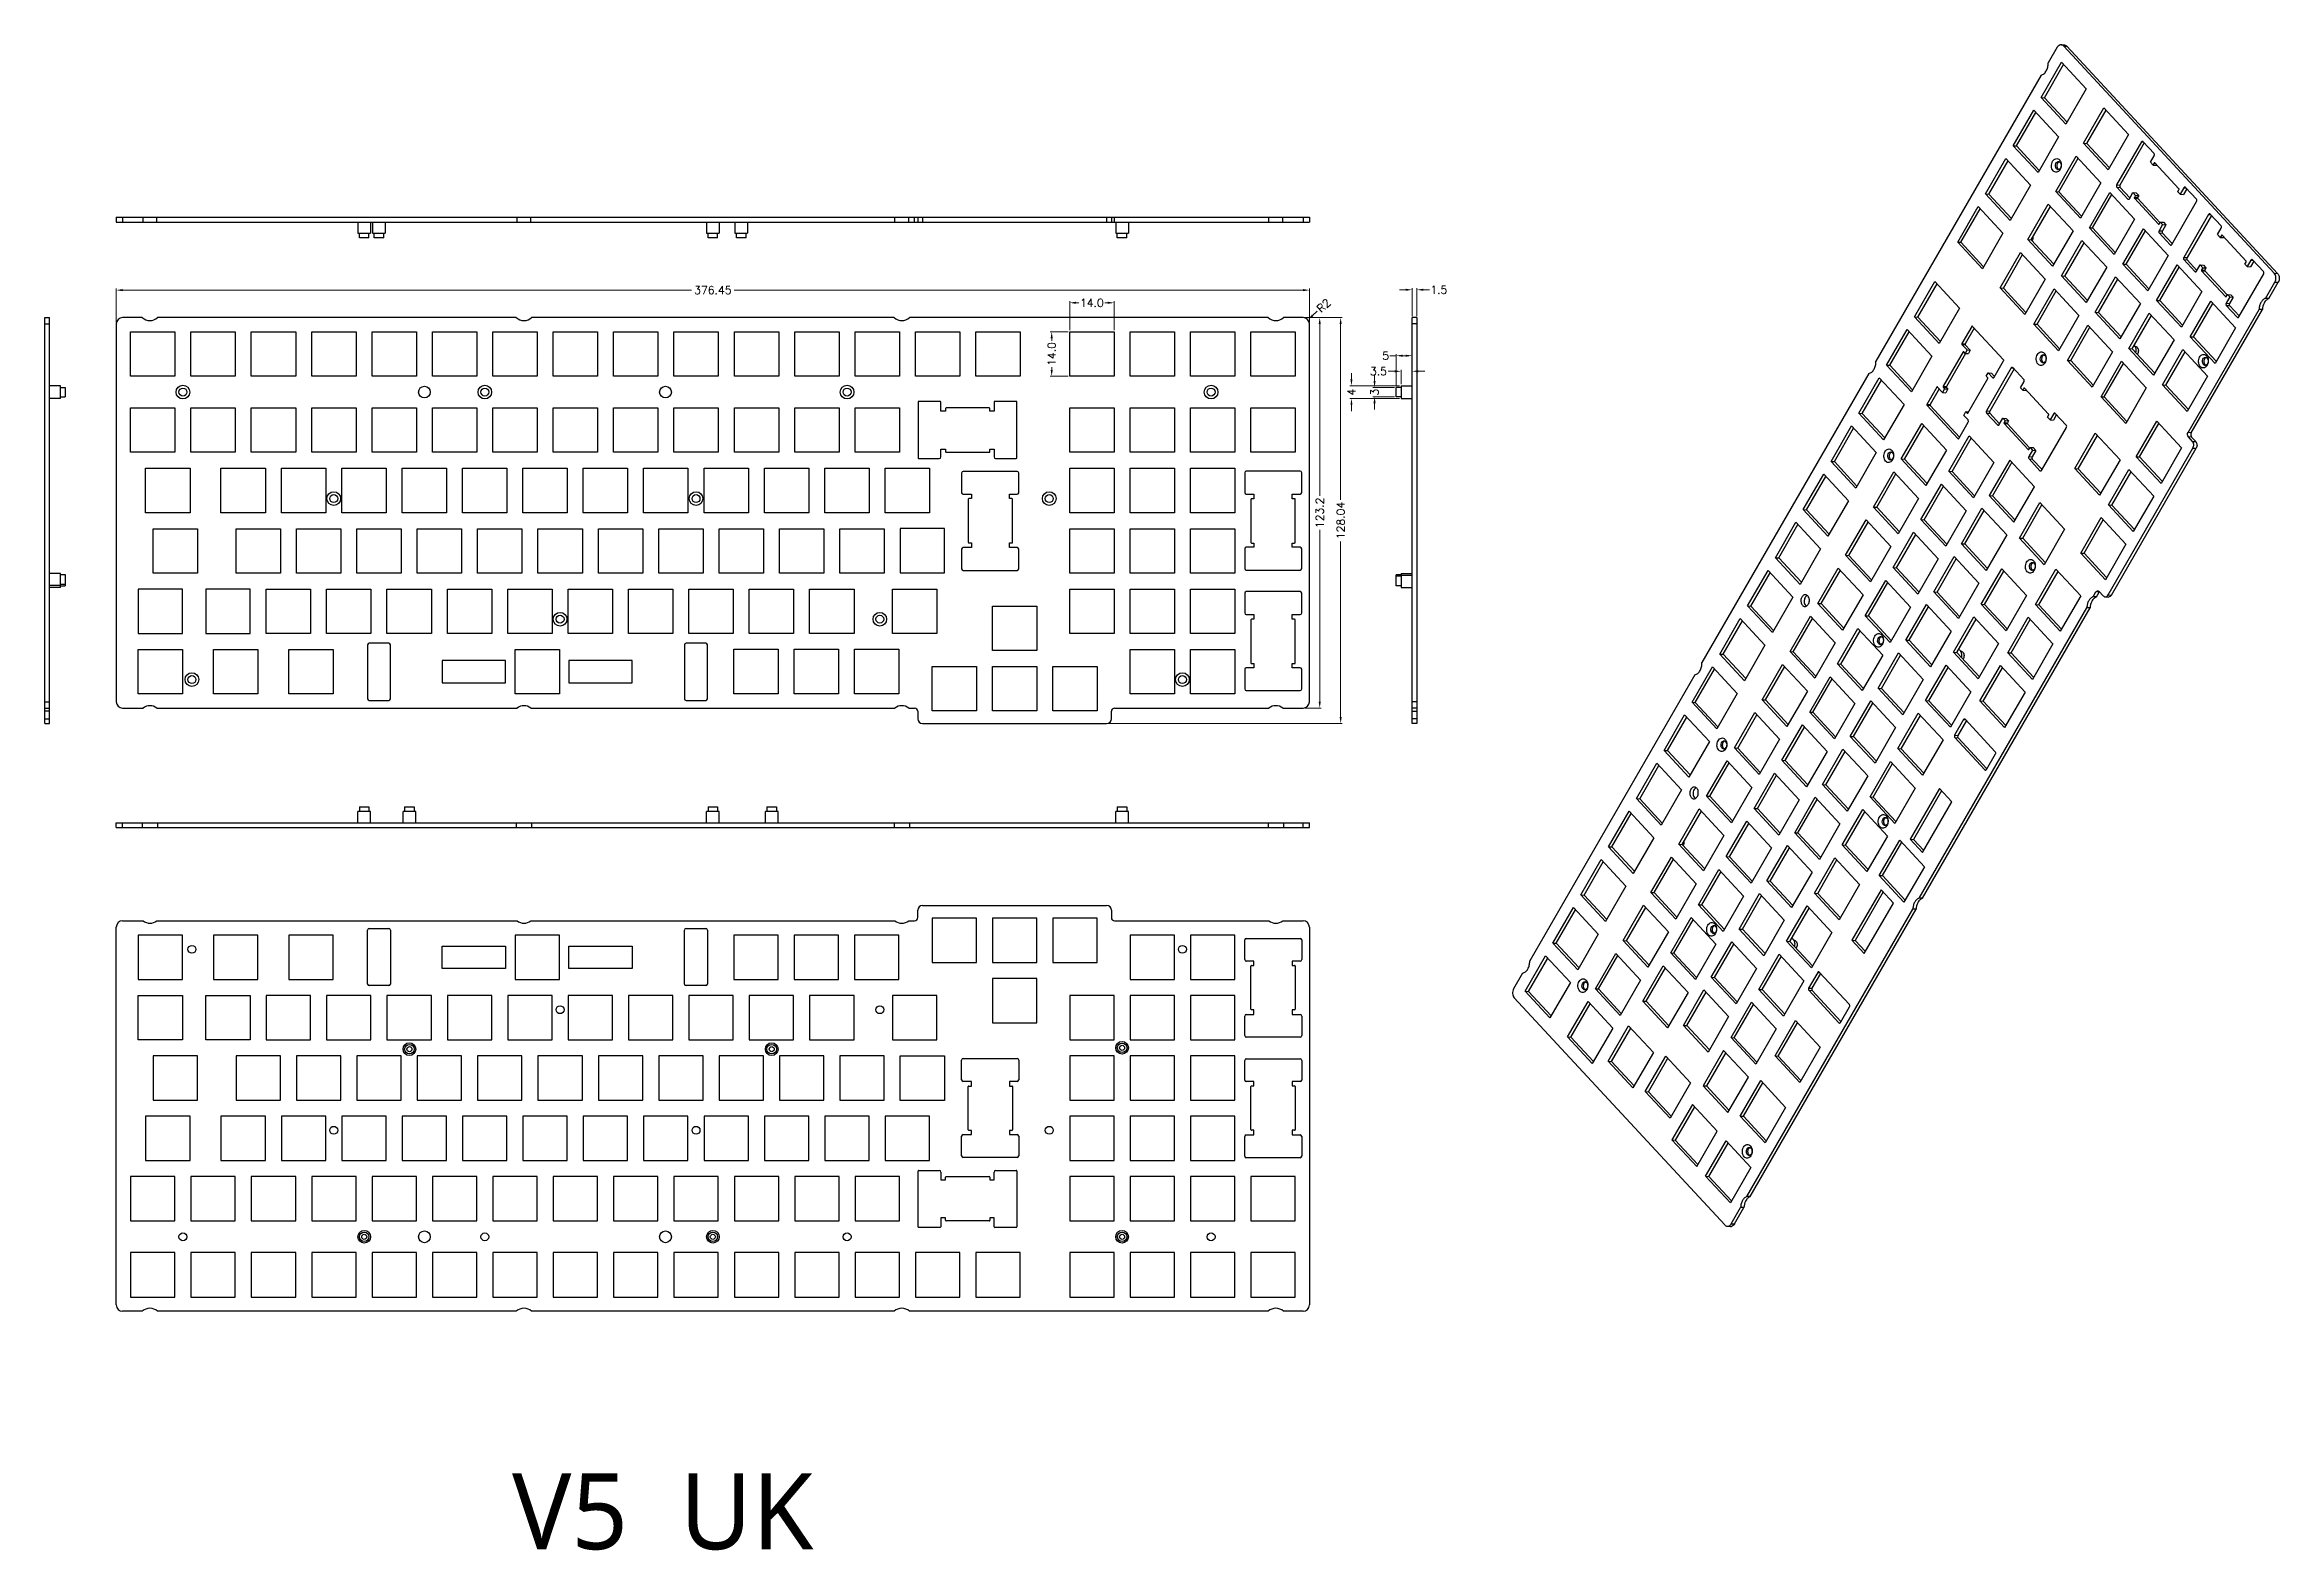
# Model space of a CAD drawing. Header units: millimetres. Extents: x -2394 to -1491, y -937 to 636.
# Drawn here: x -2196 to -1491, y 161 to 636 of the extents above; entities that cross this region are included whole.
import ezdxf

# ---------------------------------------------------------------- set-up
doc = ezdxf.new("R2010")
doc.units = ezdxf.units.MM
doc.header["$LTSCALE"] = 30.734
doc.header["$PDMODE"] = 3
doc.header["$PDSIZE"] = 8
doc.layers.get('0').update_dxf_attribs({"linetype": 'CONTINUOUS'})
doc.layers.get('Defpoints').update_dxf_attribs({"linetype": 'CONTINUOUS'})
doc.layers.add('dim', color=82, linetype='CONTINUOUS', lineweight=9)
doc.styles.add('ROMANC', font='romanc.shx', dxfattribs={"bigfont": 'gbcbig.shx'})
doc.dimstyles.new('YanXiu', dxfattribs={"dimtxt": 2.5, "dimasz": 2.2, "dimexe": 0.66, "dimexo": 0.66, "dimgap": 0.66, "dimtad": 0, "dimdsep": 46, "dimtxsty": 'ROMANC', "dimcen": 0, "dimclrd": 256, "dimclre": 131, "dimclrt": 42, "dimazin": 2, "dimtfac": 1, "dimtofl": 0, "dimtmove": 0, "dimatfit": 3, "dimfxl": 1, "dimlwd": 5, "dimlwe": 5, "dimarcsym": 0})

msp = doc.modelspace()

# ---------------------------------------------------------------- texts
at = {"layer": 'dim', "color": 42, "insert": (-2048.168, 185.472), "char_height": 24, "attachment_point": 1, "style": 'ROMANC'}
msp.add_mtext('{\\fMicrosoft YaHei|b0|i0|c134|p34;\\C6;V5  UK}', dxfattribs=at)

# ---------------------------------------------------------------- blocks, each defined once
blk = doc.blocks.new('*D0')
at = {"layer": 'Defpoints', "color": 0}
for p in [(-1796.56, 558.72), (-2173.01, 548.05), (-1796.56, 548.05)]:
    blk.add_point(p, dxfattribs=at)
at = {"layer": 'dim', "color": 131, "lineweight": 5}
for p, q in [((-2173.01, 548.55), (-2173.01, 559.21)), ((-1796.56, 548.55), (-1796.56, 559.21))]:
    blk.add_line(p, q, dxfattribs=at)
at = {"layer": 'dim', "lineweight": 5}
for p, q in [((-2171.01, 558.72), (-1991.48, 558.72)), ((-1798.56, 558.72), (-1978.1, 558.72))]:
    blk.add_line(p, q, dxfattribs=at)
at = {"layer": 'dim'}
for points in [[(-2171.01, 559.05), (-2171.01, 558.38), (-2173.01, 558.72)], [(-1798.56, 559.05), (-1798.56, 558.38), (-1796.56, 558.72)]]:
    blk.add_solid(points, dxfattribs=at)
at = {"layer": 'dim', "color": 42, "insert": (-1984.79, 558.72), "char_height": 2.5, "attachment_point": 5, "style": 'ROMANC'}
blk.add_mtext('376.45', dxfattribs=at)
blk = doc.blocks.new('*D1')
at = {"layer": 'Defpoints', "color": 0}
for p in [(-1801.67, 550.05), (-1860.55, 422.01), (-1786.72, 422.01)]:
    blk.add_point(p, dxfattribs=at)
at = {"layer": 'dim', "color": 131, "lineweight": 5}
for p, q in [((-1801.17, 550.05), (-1786.22, 550.05)), ((-1860.05, 422.01), (-1786.22, 422.01))]:
    blk.add_line(p, q, dxfattribs=at)
at = {"layer": 'dim', "lineweight": 5}
for p, q in [((-1786.72, 548.05), (-1786.72, 492.6)), ((-1786.72, 424.01), (-1786.72, 479.46))]:
    blk.add_line(p, q, dxfattribs=at)
at = {"layer": 'dim'}
for points in [[(-1787.05, 548.05), (-1786.39, 548.05), (-1786.72, 550.05)], [(-1787.05, 424.01), (-1786.39, 424.01), (-1786.72, 422.01)]]:
    blk.add_solid(points, dxfattribs=at)
at = {"layer": 'dim', "color": 42, "insert": (-1786.72, 486.03), "char_height": 2.5, "attachment_point": 5, "rotation": 90, "style": 'ROMANC'}
blk.add_mtext('128.04', dxfattribs=at)
blk = doc.blocks.new('*D2')
at = {"layer": 'Defpoints', "color": 0}
for p in [(-1801.17, 550.05), (-1793.32, 550.05), (-1798.56, 426.85)]:
    blk.add_point(p, dxfattribs=at)
at = {"layer": 'dim', "color": 131, "lineweight": 5}
for p, q in [((-1800.67, 550.05), (-1792.82, 550.05)), ((-1798.06, 426.85), (-1792.82, 426.85))]:
    blk.add_line(p, q, dxfattribs=at)
at = {"layer": 'dim', "lineweight": 5}
for p, q in [((-1793.32, 548.05), (-1793.32, 493.77)), ((-1793.32, 428.85), (-1793.32, 483.13))]:
    blk.add_line(p, q, dxfattribs=at)
at = {"layer": 'dim'}
for points in [[(-1793.65, 548.05), (-1792.99, 548.05), (-1793.32, 550.05)], [(-1793.65, 428.85), (-1792.99, 428.85), (-1793.32, 426.85)]]:
    blk.add_solid(points, dxfattribs=at)
at = {"layer": 'dim', "color": 42, "insert": (-1793.32, 488.45), "char_height": 2.5, "attachment_point": 5, "rotation": 90, "style": 'ROMANC'}
blk.add_mtext('123.2', dxfattribs=at)
blk = doc.blocks.new('*D3')
at = {"layer": 'Defpoints', "color": 0}
for p in [(-1798.56, 548.05), (-1797.07, 549.38)]:
    blk.add_point(p, dxfattribs=at)
at = {"layer": 'dim', "lineweight": 5}
blk.add_line((-1794.09, 552.05), (-1795.58, 550.71), dxfattribs=at)
at = {"layer": 'dim'}
blk.add_solid([(-1795.8, 550.96), (-1795.36, 550.47), (-1797.07, 549.38)], dxfattribs=at)
at = {"layer": 'dim', "color": 42, "insert": (-1792.07, 553.85), "char_height": 2.5, "attachment_point": 5, "rotation": 41.77334, "style": 'ROMANC'}
blk.add_mtext('R2', dxfattribs=at)
blk = doc.blocks.new('*D4')
at = {"layer": 'Defpoints', "color": 0}
for p in [(-1872.21, 554.72), (-1872.21, 545.55), (-1858.21, 545.55)]:
    blk.add_point(p, dxfattribs=at)
at = {"layer": 'dim', "color": 131, "lineweight": 5}
for p, q in [((-1872.21, 546.05), (-1872.21, 555.22)), ((-1858.21, 546.05), (-1858.21, 555.22))]:
    blk.add_line(p, q, dxfattribs=at)
at = {"layer": 'dim', "lineweight": 5}
for p, q in [((-1870.21, 554.72), (-1869.34, 554.72)), ((-1860.21, 554.72), (-1861.08, 554.72))]:
    blk.add_line(p, q, dxfattribs=at)
at = {"layer": 'dim'}
for points in [[(-1870.21, 555.06), (-1870.21, 554.39), (-1872.21, 554.72)], [(-1860.21, 555.06), (-1860.21, 554.39), (-1858.21, 554.72)]]:
    blk.add_solid(points, dxfattribs=at)
at = {"layer": 'dim', "color": 42, "insert": (-1865.21, 554.72), "char_height": 2.5, "attachment_point": 5, "style": 'ROMANC'}
blk.add_mtext('14.0', dxfattribs=at)
blk = doc.blocks.new('*D5')
at = {"layer": 'Defpoints', "color": 0}
for p in [(-1872.21, 545.55), (-1877.89, 531.55), (-1872.21, 531.55)]:
    blk.add_point(p, dxfattribs=at)
at = {"layer": 'dim', "color": 131, "lineweight": 5}
for p, q in [((-1872.71, 545.55), (-1878.39, 545.55)), ((-1872.71, 531.55), (-1878.39, 531.55))]:
    blk.add_line(p, q, dxfattribs=at)
at = {"layer": 'dim', "lineweight": 5}
for p, q in [((-1877.89, 543.55), (-1877.89, 542.68)), ((-1877.89, 533.55), (-1877.89, 534.42))]:
    blk.add_line(p, q, dxfattribs=at)
at = {"layer": 'dim'}
for points in [[(-1878.22, 543.55), (-1877.56, 543.55), (-1877.89, 545.55)], [(-1878.22, 533.55), (-1877.56, 533.55), (-1877.89, 531.55)]]:
    blk.add_solid(points, dxfattribs=at)
at = {"layer": 'dim', "color": 42, "insert": (-1877.89, 538.55), "char_height": 2.5, "attachment_point": 5, "rotation": 90, "style": 'ROMANC'}
blk.add_mtext('14.0', dxfattribs=at)
blk = doc.blocks.new('*D6')
at = {"layer": 'Defpoints', "color": 0}
for p in [(-1762.68, 558.83), (-1764.18, 550.05), (-1762.68, 550.05)]:
    blk.add_point(p, dxfattribs=at)
at = {"layer": 'dim', "lineweight": 5}
for p, q in [((-1766.18, 558.83), (-1768.18, 558.83)), ((-1760.68, 558.83), (-1758.68, 558.83))]:
    blk.add_line(p, q, dxfattribs=at)
at = {"layer": 'dim', "color": 131, "lineweight": 5}
for p, q in [((-1764.18, 550.55), (-1764.18, 559.33)), ((-1762.68, 550.55), (-1762.68, 559.33))]:
    blk.add_line(p, q, dxfattribs=at)
at = {"layer": 'dim'}
for points in [[(-1766.18, 559.16), (-1766.18, 558.5), (-1764.18, 558.83)], [(-1760.68, 559.16), (-1760.68, 558.5), (-1762.68, 558.83)]]:
    blk.add_solid(points, dxfattribs=at)
at = {"layer": 'dim', "color": 42, "insert": (-1755.74, 558.83), "char_height": 2.5, "attachment_point": 5, "style": 'ROMANC'}
blk.add_mtext('1.5', dxfattribs=at)
blk = doc.blocks.new('*D7')
at = {"layer": 'Defpoints', "color": 0}
for p in [(-1767.68, 533.12), (-1767.68, 528.55), (-1764.18, 528.55)]:
    blk.add_point(p, dxfattribs=at)
at = {"layer": 'dim', "lineweight": 5}
for p, q in [((-1769.68, 533.12), (-1771.68, 533.12)), ((-1762.18, 533.12), (-1760.18, 533.12))]:
    blk.add_line(p, q, dxfattribs=at)
at = {"layer": 'dim', "color": 131, "lineweight": 5}
for p, q in [((-1767.68, 529.05), (-1767.68, 533.62)), ((-1764.18, 529.05), (-1764.18, 533.62))]:
    blk.add_line(p, q, dxfattribs=at)
at = {"layer": 'dim'}
for points in [[(-1769.68, 533.45), (-1769.68, 532.79), (-1767.68, 533.12)], [(-1762.18, 533.45), (-1762.18, 532.79), (-1764.18, 533.12)]]:
    blk.add_solid(points, dxfattribs=at)
at = {"layer": 'dim', "color": 42, "insert": (-1774.8, 533.12), "char_height": 2.5, "attachment_point": 5, "style": 'ROMANC'}
blk.add_mtext('3.5', dxfattribs=at)
blk = doc.blocks.new('*D8')
at = {"layer": 'Defpoints', "color": 0}
for p in [(-1769.18, 538.03), (-1769.18, 528.05), (-1764.18, 528.55)]:
    blk.add_point(p, dxfattribs=at)
at = {"layer": 'dim', "lineweight": 5}
for p, q in [((-1769.18, 538.03), (-1771.18, 538.03)), ((-1766.18, 538.03), (-1767.18, 538.03))]:
    blk.add_line(p, q, dxfattribs=at)
at = {"layer": 'dim', "color": 131, "lineweight": 5}
for p, q in [((-1769.18, 528.55), (-1769.18, 538.52)), ((-1764.18, 529.05), (-1764.18, 538.52))]:
    blk.add_line(p, q, dxfattribs=at)
at = {"layer": 'dim'}
for points in [[(-1767.18, 538.36), (-1767.18, 537.69), (-1769.18, 538.03)], [(-1766.18, 538.36), (-1766.18, 537.69), (-1764.18, 538.03)]]:
    blk.add_solid(points, dxfattribs=at)
at = {"layer": 'dim', "color": 42, "insert": (-1772.51, 538.03), "char_height": 2.5, "attachment_point": 5, "style": 'ROMANC'}
blk.add_mtext('5', dxfattribs=at)
blk = doc.blocks.new('*D9')
at = {"layer": 'Defpoints', "color": 0}
for p in [(-1783.31, 528.55), (-1767.68, 528.55), (-1767.68, 524.55)]:
    blk.add_point(p, dxfattribs=at)
at = {"layer": 'dim', "lineweight": 5}
for p, q in [((-1783.31, 530.55), (-1783.31, 532.55)), ((-1783.31, 522.55), (-1783.31, 520.55))]:
    blk.add_line(p, q, dxfattribs=at)
at = {"layer": 'dim', "color": 131, "lineweight": 5}
for p, q in [((-1768.18, 528.55), (-1783.81, 528.55)), ((-1768.18, 524.55), (-1783.81, 524.55))]:
    blk.add_line(p, q, dxfattribs=at)
at = {"layer": 'dim'}
for points in [[(-1783.64, 530.55), (-1782.98, 530.55), (-1783.31, 528.55)], [(-1783.64, 522.55), (-1782.98, 522.55), (-1783.31, 524.55)]]:
    blk.add_solid(points, dxfattribs=at)
at = {"layer": 'dim', "color": 42, "insert": (-1783.31, 526.55), "char_height": 2.5, "attachment_point": 5, "rotation": 90, "style": 'ROMANC'}
blk.add_mtext('4', dxfattribs=at)
blk = doc.blocks.new('*D10')
at = {"layer": 'Defpoints', "color": 0}
for p in [(-1776.02, 528.05), (-1769.18, 528.05), (-1769.18, 525.05)]:
    blk.add_point(p, dxfattribs=at)
at = {"layer": 'dim', "lineweight": 5}
for p, q in [((-1776.02, 530.05), (-1776.02, 532.05)), ((-1776.02, 523.05), (-1776.02, 521.05))]:
    blk.add_line(p, q, dxfattribs=at)
at = {"layer": 'dim', "color": 131, "lineweight": 5}
for p, q in [((-1769.68, 528.05), (-1776.52, 528.05)), ((-1769.68, 525.05), (-1776.52, 525.05))]:
    blk.add_line(p, q, dxfattribs=at)
at = {"layer": 'dim'}
for points in [[(-1776.36, 530.05), (-1775.69, 530.05), (-1776.02, 528.05)], [(-1776.36, 523.05), (-1775.69, 523.05), (-1776.02, 525.05)]]:
    blk.add_solid(points, dxfattribs=at)
at = {"layer": 'dim', "color": 42, "insert": (-1776.02, 526.55), "char_height": 2.5, "attachment_point": 5, "rotation": 90, "style": 'ROMANC'}
blk.add_mtext('3', dxfattribs=at)

# ---------------------------------------------------------------- dimensions: what is measured, and where the dimension line sits
at = {"layer": 'dim'}
for base, p1, p2, picture, middle in [((-1796.562, 558.715), (-2173.012, 548.05), (-1796.562, 548.05), '*D0', (-1984.787, 558.715)), ((-1762.68, 558.829), (-1764.18, 550.05), (-1762.68, 550.05), '*D6', (-1755.74, 558.829)), ((-1769.18, 538.025), (-1764.18, 528.55), (-1769.18, 528.05), '*D8', (-1772.513, 538.025)), ((-1767.68, 533.121), (-1764.18, 528.55), (-1767.68, 528.55), '*D7', (-1774.799, 533.121))]:
    dim = msp.add_linear_dim(base=base, p1=p1, p2=p2, dimstyle='YanXiu', override={"dimasz": 2, "dimexe": 0.49975, "dimexo": 0.49975, "dimgap": 0.49975}, dxfattribs=at)
    dim.commit()
    dim.dimension.update_dxf_attribs({"geometry": picture, "text_midpoint": middle})
dim = msp.add_linear_dim(base=(-1872.212, 554.723), p1=(-1858.212, 545.55), p2=(-1872.212, 545.55), text='<>.0', dimstyle='YanXiu', override={"dimasz": 2, "dimexe": 0.49975, "dimexo": 0.49975, "dimgap": 0.49975}, dxfattribs=at)
dim.commit()
dim.dimension.update_dxf_attribs({"geometry": '*D4', "text_midpoint": (-1865.212, 554.723)})
for base, p1, p2, picture, middle in [((-1786.721, 422.01), (-1801.666, 550.05), (-1860.549, 422.01), '*D1', (-1786.721, 486.03)), ((-1783.31, 528.55), (-1767.68, 524.55), (-1767.68, 528.55), '*D9', (-1783.31, 526.55))]:
    dim = msp.add_linear_dim(base=base, p1=p1, p2=p2, angle=90, dimstyle='YanXiu', override={"dimasz": 2, "dimexe": 0.49975, "dimexo": 0.49975, "dimgap": 0.49975}, dxfattribs=at)
    dim.commit()
    dim.dimension.update_dxf_attribs({"geometry": picture, "text_midpoint": middle, "dimtype": 160})
for base, p1, p2, picture, middle in [((-1793.321, 550.05), (-1798.562, 426.85), (-1801.166, 550.05), '*D2', (-1793.321, 488.45)), ((-1776.022, 528.05), (-1769.18, 525.05), (-1769.18, 528.05), '*D10', (-1776.022, 526.55))]:
    dim = msp.add_linear_dim(base=base, p1=p1, p2=p2, angle=90, dimstyle='YanXiu', override={"dimasz": 2, "dimexe": 0.49975, "dimexo": 0.49975, "dimgap": 0.49975}, dxfattribs=at)
    dim.commit()
    dim.dimension.update_dxf_attribs({"geometry": picture, "text_midpoint": middle})
dim = msp.add_radius_dim(center=(-1798.562, 548.05), mpoint=(-1797.07, 549.382), dimstyle='YanXiu', override={"dimasz": 2, "dimexe": 0.49975, "dimexo": 0.49975, "dimgap": 0.49975}, dxfattribs=at)
dim.commit()
dim.dimension.update_dxf_attribs({"geometry": '*D3', "text_midpoint": (-1792.072, 553.847)})
dim = msp.add_linear_dim(base=(-1877.888, 531.55), p1=(-1872.212, 545.55), p2=(-1872.212, 531.55), angle=90, text='<>.0', dimstyle='YanXiu', override={"dimasz": 2, "dimexe": 0.49975, "dimexo": 0.49975, "dimgap": 0.49975}, dxfattribs=at)
dim.commit()
dim.dimension.update_dxf_attribs({"geometry": '*D5', "text_midpoint": (-1877.888, 538.55)})

# ---------------------------------------------------------------- linework, layer by layer
at = {"color": 7, "linetype": 'Continuous'}
for p, q in [((-1560.638, 635.344), (-1563.497, 630.392)), ((-1559.389, 636.136), (-1558.352, 636.066)), ((-1492.166, 564.061), (-1558.602, 635.736)), ((-1558.602, 635.736), (-1557.566, 635.666)), ((-1491.13, 563.991), (-1557.566, 635.666)), ((-1565.729, 619.476), (-1559.281, 630.644)), ((-1564.692, 619.406), (-1558.618, 629.928)), ((-1559.281, 630.644), (-1551.478, 622.225)), ((-1565.723, 626.536), (-1617.839, 536.268)), ((-1551.478, 622.225), (-1557.926, 611.058)), ((-1574.502, 604.281), (-1568.054, 615.448)), ((-1573.465, 604.211), (-1567.391, 614.732)), ((-1568.054, 615.448), (-1560.251, 607.03)), ((-1557.926, 611.058), (-1565.729, 619.476)), ((-1565.729, 619.476), (-1564.692, 619.406)), ((-1557.553, 611.704), (-1564.692, 619.406)), ((-1552.352, 605.045), (-1545.905, 616.212)), ((-1551.316, 604.975), (-1545.241, 615.497)), ((-1545.905, 616.212), (-1538.102, 607.794)), ((-1560.251, 607.03), (-1566.699, 595.863)), ((-1538.102, 607.794), (-1544.549, 596.627)), ((-1583.275, 589.085), (-1576.827, 600.253)), ((-1582.239, 589.015), (-1576.164, 599.537)), ((-1576.827, 600.253), (-1569.025, 591.834)), ((-1566.699, 595.863), (-1574.502, 604.281)), ((-1574.502, 604.281), (-1573.465, 604.211)), ((-1566.326, 596.508), (-1573.465, 604.211)), ((-1561.125, 589.85), (-1554.678, 601.017)), ((-1560.089, 589.78), (-1554.015, 600.301)), ((-1554.678, 601.017), (-1546.875, 592.599)), ((-1544.549, 596.627), (-1552.352, 605.045)), ((-1552.352, 605.045), (-1551.316, 604.975)), ((-1544.177, 597.273), (-1551.316, 604.975)), ((-1534.063, 605.454), (-1541.892, 591.894)), ((-1533.169, 605.137), (-1540.855, 591.824)), ((-1534.063, 605.454), (-1533.423, 605.411)), ((-1530.098, 601.824), (-1533.554, 605.552)), ((-1531.228, 599.084), (-1530.05, 601.124)), ((-1546.875, 592.599), (-1553.323, 581.431)), ((-1530.404, 598.195), (-1531.228, 599.084)), ((-1530.036, 598.833), (-1530.404, 598.195)), ((-1530.404, 598.195), (-1529.368, 598.125)), ((-1530.036, 598.833), (-1529.836, 598.82)), ((-1522.252, 590.695), (-1529.832, 598.872)), ((-1529.28, 598.277), (-1529.368, 598.125)), ((-1575.472, 580.667), (-1583.275, 589.085)), ((-1583.275, 589.085), (-1582.239, 589.015)), ((-1575.099, 581.313), (-1582.239, 589.015)), ((-1569.025, 591.834), (-1575.472, 580.667)), ((-1569.898, 574.654), (-1563.451, 585.821)), ((-1563.451, 585.821), (-1555.648, 577.403)), ((-1553.323, 581.431), (-1561.125, 589.85)), ((-1561.125, 589.85), (-1560.089, 589.78)), ((-1552.95, 582.077), (-1560.089, 589.78)), ((-1550.508, 578.395), (-1544.06, 589.562)), ((-1549.472, 578.325), (-1543.397, 588.846)), ((-1544.06, 589.562), (-1536.258, 581.144)), ((-1541.892, 591.894), (-1540.855, 591.824)), ((-1541.843, 591.194), (-1538.388, 587.466)), ((-1541.843, 591.194), (-1540.807, 591.124)), ((-1540.807, 591.124), (-1537.736, 587.811)), ((-1538.388, 587.466), (-1537.998, 587.44)), ((-1537.879, 587.564), (-1536.754, 589.512)), ((-1536.754, 589.512), (-1535.931, 588.623)), ((-1536.754, 589.512), (-1535.718, 589.442)), ((-1535.931, 588.623), (-1536.299, 587.985)), ((-1536.299, 587.985), (-1535.263, 587.915)), ((-1536.28, 587.705), (-1535.243, 587.635)), ((-1536.28, 587.705), (-1528.7, 579.527)), ((-1535.931, 588.623), (-1534.894, 588.553)), ((-1535.718, 589.442), (-1534.894, 588.553)), ((-1534.894, 588.553), (-1535.263, 587.915)), ((-1535.243, 587.635), (-1528.251, 580.091)), ((-1524.502, 573.133), (-1516.673, 586.693)), ((-1522.601, 589.777), (-1522.233, 590.415)), ((-1521.865, 588.982), (-1522.601, 589.777)), ((-1520.686, 591.023), (-1521.865, 588.982)), ((-1521.865, 588.982), (-1520.828, 588.912)), ((-1519.793, 590.706), (-1520.828, 588.912)), ((-1520.686, 591.023), (-1520.046, 590.979)), ((-1516.722, 587.393), (-1520.177, 591.121)), ((-2173.012, 581.688), (-2173.012, 580.188)), ((-2173.012, 581.688), (-1796.562, 581.688)), ((-2173.012, 580.188), (-1796.562, 580.188)), ((-2171.012, 581.688), (-2171.012, 580.188)), ((-2164.569, 580.188), (-2164.569, 581.688)), ((-2160.204, 580.188), (-2160.204, 581.688)), ((-2096.787, 580.188), (-2096.787, 576.688)), ((-2092.787, 580.188), (-2092.787, 576.688)), ((-2092.132, 580.188), (-2092.132, 576.688)), ((-2088.132, 580.188), (-2088.132, 576.688)), ((-2046.569, 580.188), (-2046.569, 581.688)), ((-2042.204, 580.188), (-2042.204, 581.688)), ((-1986.787, 580.188), (-1986.787, 576.688)), ((-1982.787, 580.188), (-1982.787, 576.688)), ((-1977.832, 580.188), (-1977.832, 576.688)), ((-1973.832, 580.188), (-1973.832, 576.688)), ((-1927.369, 580.188), (-1927.369, 581.688)), ((-1923.004, 580.188), (-1923.004, 581.688)), ((-1921.149, 580.188), (-1921.149, 581.688)), ((-1920.149, 581.688), (-1920.149, 580.188)), ((-1918.649, 581.688), (-1918.649, 580.188)), ((-1860.549, 581.688), (-1860.549, 580.188)), ((-1859.049, 581.688), (-1859.049, 580.188)), ((-1858.049, 580.188), (-1858.049, 581.688)), ((-1857.687, 580.188), (-1857.687, 576.688)), ((-1853.687, 580.188), (-1853.687, 576.688)), ((-1809.369, 580.188), (-1809.369, 581.688)), ((-1805.004, 580.188), (-1805.004, 581.688)), ((-1798.562, 581.688), (-1798.562, 580.188)), ((-1796.562, 581.688), (-1796.562, 580.188)), ((-1592.048, 573.89), (-1585.601, 585.057)), ((-1591.012, 573.82), (-1584.937, 584.341)), ((-1585.601, 585.057), (-1577.798, 576.639)), ((-1568.862, 574.584), (-1562.788, 585.106)), ((-1542.705, 569.977), (-1550.508, 578.395)), ((-1550.508, 578.395), (-1549.472, 578.325)), ((-1542.332, 570.622), (-1549.472, 578.325)), ((-1536.258, 581.144), (-1542.705, 569.977)), ((-1528.7, 579.527), (-1528.619, 579.522)), ((-1527.391, 579.41), (-1528.515, 577.462)), ((-1528.496, 579.567), (-1528.128, 580.205)), ((-1528.128, 580.205), (-1527.092, 580.135)), ((-1528.128, 580.205), (-1527.391, 579.41)), ((-1526.355, 579.34), (-1527.479, 577.392)), ((-1527.391, 579.41), (-1526.355, 579.34)), ((-1527.092, 580.135), (-1526.355, 579.34)), ((-1512.883, 582.604), (-1520.712, 569.044)), ((-1511.99, 582.288), (-1519.676, 568.974)), ((-1512.883, 582.604), (-1512.243, 582.561)), ((-1508.919, 578.975), (-1512.374, 582.703)), ((-1510.049, 576.234), (-1508.87, 578.275)), ((-2096.787, 576.688), (-2092.787, 576.688)), ((-2096.287, 575.188), (-2096.287, 576.688)), ((-2093.287, 575.188), (-2096.287, 575.188)), ((-2093.287, 575.188), (-2093.287, 576.688)), ((-2092.132, 576.688), (-2088.132, 576.688)), ((-2091.632, 575.188), (-2091.632, 576.688)), ((-2088.632, 575.188), (-2091.632, 575.188)), ((-2088.632, 575.188), (-2088.632, 576.688)), ((-1986.787, 576.688), (-1982.787, 576.688)), ((-1986.287, 575.188), (-1986.287, 576.688)), ((-1983.287, 575.188), (-1986.287, 575.188)), ((-1983.287, 575.188), (-1983.287, 576.688)), ((-1977.832, 576.688), (-1973.832, 576.688)), ((-1977.332, 575.188), (-1977.332, 576.688)), ((-1974.332, 575.188), (-1977.332, 575.188)), ((-1974.332, 575.188), (-1974.332, 576.688)), ((-1857.687, 576.688), (-1853.687, 576.688)), ((-1857.187, 575.188), (-1857.187, 576.688)), ((-1854.187, 575.188), (-1857.187, 575.188)), ((-1854.187, 575.188), (-1854.187, 576.688)), ((-1584.245, 565.472), (-1592.048, 573.89)), ((-1592.048, 573.89), (-1591.012, 573.82)), ((-1583.872, 566.117), (-1591.012, 573.82)), ((-1577.798, 576.639), (-1584.245, 565.472)), ((-1562.096, 566.236), (-1569.898, 574.654)), ((-1569.898, 574.654), (-1568.862, 574.584)), ((-1561.723, 566.882), (-1568.862, 574.584)), ((-1555.648, 577.403), (-1562.096, 566.236)), ((-1559.281, 563.199), (-1552.834, 574.367)), ((-1558.245, 563.129), (-1552.17, 573.651)), ((-1552.834, 574.367), (-1545.031, 565.948)), ((-1539.89, 566.94), (-1533.443, 578.107)), ((-1538.854, 566.87), (-1532.78, 577.392)), ((-1533.443, 578.107), (-1525.64, 569.689)), ((-1528.515, 577.462), (-1527.479, 577.392)), ((-1528.467, 576.763), (-1527.431, 576.693)), ((-1528.467, 576.763), (-1525.011, 573.035)), ((-1527.431, 576.693), (-1524.36, 573.38)), ((-1525.011, 573.035), (-1524.622, 573.009)), ((-1509.225, 575.346), (-1510.049, 576.234)), ((-1508.857, 575.984), (-1509.225, 575.346)), ((-1509.225, 575.346), (-1508.189, 575.276)), ((-1508.857, 575.984), (-1508.657, 575.97)), ((-1501.073, 567.845), (-1508.653, 576.023)), ((-1508.101, 575.428), (-1508.189, 575.276)), ((-1578.672, 559.459), (-1572.224, 570.626)), ((-1577.635, 559.389), (-1571.561, 569.91)), ((-1572.224, 570.626), (-1564.421, 562.208)), ((-1545.031, 565.948), (-1551.478, 554.781)), ((-1539.89, 566.94), (-1538.854, 566.87)), ((-1532.088, 558.522), (-1539.89, 566.94)), ((-1531.715, 559.168), (-1538.854, 566.87)), ((-1525.64, 569.689), (-1532.088, 558.522)), ((-1529.273, 555.485), (-1522.826, 566.653)), ((-1528.237, 555.415), (-1522.162, 565.937)), ((-1522.826, 566.653), (-1515.023, 558.234)), ((-1520.712, 569.044), (-1519.676, 568.974)), ((-1520.664, 568.345), (-1519.628, 568.275)), ((-1520.664, 568.345), (-1517.208, 564.617)), ((-1519.628, 568.275), (-1516.557, 564.962)), ((-1517.208, 564.617), (-1516.819, 564.59)), ((-1516.7, 564.715), (-1515.575, 566.662)), ((-1515.575, 566.662), (-1514.539, 566.592)), ((-1515.575, 566.662), (-1514.751, 565.774)), ((-1514.751, 565.774), (-1515.12, 565.136)), ((-1515.12, 565.136), (-1514.084, 565.066)), ((-1515.101, 564.856), (-1514.064, 564.786)), ((-1515.101, 564.856), (-1507.521, 556.678)), ((-1514.751, 565.774), (-1513.715, 565.704)), ((-1514.539, 566.592), (-1513.715, 565.704)), ((-1513.715, 565.704), (-1514.084, 565.066)), ((-1514.064, 564.786), (-1507.071, 557.242)), ((-1501.422, 566.927), (-1501.054, 567.566)), ((-1500.685, 566.132), (-1501.422, 566.927)), ((-1499.507, 568.173), (-1500.685, 566.132)), ((-1500.685, 566.132), (-1499.649, 566.062)), ((-1498.613, 567.856), (-1499.649, 566.062)), ((-1499.507, 568.173), (-1498.867, 568.13)), ((-1495.543, 564.543), (-1498.998, 568.271)), ((-1492.166, 564.061), (-1491.13, 563.991)), ((-1605.68, 550.279), (-1599.232, 561.446)), ((-1604.643, 550.209), (-1598.569, 560.731)), ((-1599.232, 561.446), (-1591.429, 553.028)), ((-1570.869, 551.04), (-1578.672, 559.459)), ((-1578.672, 559.459), (-1577.635, 559.389)), ((-1570.496, 551.686), (-1577.635, 559.389)), ((-1564.421, 562.208), (-1570.869, 551.04)), ((-1568.054, 548.004), (-1561.607, 559.171)), ((-1567.018, 547.934), (-1560.943, 558.455)), ((-1561.607, 559.171), (-1553.804, 550.753)), ((-1551.478, 554.781), (-1559.281, 563.199)), ((-1559.281, 563.199), (-1558.245, 563.129)), ((-1551.105, 555.427), (-1558.245, 563.129)), ((-1548.664, 551.745), (-1542.216, 562.912)), ((-1547.627, 551.675), (-1541.553, 562.196)), ((-1542.216, 562.912), (-1534.413, 554.494)), ((-1515.023, 558.234), (-1521.47, 547.067)), ((-1507.317, 556.717), (-1506.949, 557.355)), ((-1506.949, 557.355), (-1505.912, 557.286)), ((-1506.949, 557.355), (-1506.212, 556.56)), ((-1505.912, 557.286), (-1505.175, 556.491)), ((-1503.323, 550.284), (-1495.494, 563.844)), ((-1494.94, 556.124), (-1491.973, 561.263)), ((-1493.903, 556.054), (-1490.936, 561.194)), ((-1491.973, 561.263), (-1490.936, 561.194)), ((-2195.595, 422.01), (-2195.595, 550.05)), ((-2195.595, 550.05), (-2194.095, 550.05)), ((-2194.095, 422.01), (-2194.095, 550.05)), ((-2164.804, 550.05), (-2171.012, 550.05)), ((-2046.804, 550.05), (-2159.97, 550.05)), ((-1927.604, 550.05), (-2041.97, 550.05)), ((-1809.604, 550.05), (-1922.77, 550.05)), ((-1798.562, 550.05), (-1804.77, 550.05)), ((-1764.18, 422.01), (-1764.18, 550.05)), ((-1762.68, 550.05), (-1764.18, 550.05)), ((-1762.68, 550.05), (-1762.68, 422.01)), ((-1597.877, 541.861), (-1605.68, 550.279)), ((-1605.68, 550.279), (-1604.643, 550.209)), ((-1597.504, 542.507), (-1604.643, 550.209)), ((-1591.429, 553.028), (-1597.877, 541.861)), ((-1553.804, 550.753), (-1560.251, 539.586)), ((-1540.861, 543.326), (-1548.664, 551.745)), ((-1548.664, 551.745), (-1547.627, 551.675)), ((-1540.488, 543.972), (-1547.627, 551.675)), ((-1534.413, 554.494), (-1540.861, 543.326)), ((-1538.046, 540.29), (-1531.599, 551.457)), ((-1537.01, 540.22), (-1530.935, 550.741)), ((-1531.599, 551.457), (-1523.796, 543.039)), ((-1529.273, 555.485), (-1528.237, 555.415)), ((-1521.47, 547.067), (-1529.273, 555.485)), ((-1521.097, 547.713), (-1528.237, 555.415)), ((-1519.369, 513.813), (-1496.95, 552.643)), ((-1518.655, 544.031), (-1512.208, 555.198)), ((-1518.332, 513.743), (-1495.914, 552.573)), ((-1517.619, 543.961), (-1511.545, 554.482)), ((-1512.208, 555.198), (-1504.405, 546.78)), ((-1507.521, 556.678), (-1507.44, 556.673)), ((-1506.212, 556.56), (-1507.336, 554.613)), ((-1507.336, 554.613), (-1506.3, 554.543)), ((-1507.288, 553.914), (-1506.251, 553.844)), ((-1507.288, 553.914), (-1503.832, 550.186)), ((-1505.175, 556.491), (-1506.3, 554.543)), ((-1506.251, 553.844), (-1503.181, 550.531)), ((-1506.212, 556.56), (-1505.175, 556.491)), ((-1503.832, 550.186), (-1503.442, 550.159)), ((-1495.914, 552.573), (-1496.95, 552.643)), ((-1493.903, 556.054), (-1494.94, 556.124)), ((-2195.595, 548.05), (-2194.095, 548.05)), ((-2173.012, 548.05), (-2173.012, 428.85)), ((-2168.512, 531.55), (-2168.512, 545.55)), ((-2168.512, 545.55), (-2154.512, 545.55)), ((-2154.512, 545.55), (-2154.512, 531.55)), ((-2149.462, 531.55), (-2149.462, 545.55)), ((-2149.462, 545.55), (-2135.462, 545.55)), ((-2135.462, 545.55), (-2135.462, 531.55)), ((-2130.412, 531.55), (-2130.412, 545.55)), ((-2130.412, 545.55), (-2116.412, 545.55)), ((-2116.412, 545.55), (-2116.412, 531.55)), ((-2111.362, 531.55), (-2111.362, 545.55)), ((-2111.362, 545.55), (-2097.362, 545.55)), ((-2097.362, 545.55), (-2097.362, 531.55)), ((-2092.312, 531.55), (-2092.312, 545.55)), ((-2092.312, 545.55), (-2078.312, 545.55)), ((-2078.312, 545.55), (-2078.312, 531.55)), ((-2073.262, 531.55), (-2073.262, 545.55)), ((-2073.262, 545.55), (-2059.262, 545.55)), ((-2059.262, 545.55), (-2059.262, 531.55)), ((-2054.212, 531.55), (-2054.212, 545.55)), ((-2054.212, 545.55), (-2040.212, 545.55)), ((-2040.212, 545.55), (-2040.212, 531.55)), ((-2035.162, 531.55), (-2035.162, 545.55)), ((-2035.162, 545.55), (-2021.162, 545.55)), ((-2021.162, 545.55), (-2021.162, 531.55)), ((-2016.112, 531.55), (-2016.112, 545.55)), ((-2016.112, 545.55), (-2002.112, 545.55)), ((-2002.112, 545.55), (-2002.112, 531.55)), ((-1997.062, 531.55), (-1997.062, 545.55)), ((-1997.062, 545.55), (-1983.062, 545.55)), ((-1983.062, 545.55), (-1983.062, 531.55)), ((-1978.012, 531.55), (-1978.012, 545.55)), ((-1978.012, 545.55), (-1964.012, 545.55)), ((-1964.012, 545.55), (-1964.012, 531.55)), ((-1958.962, 531.55), (-1958.962, 545.55)), ((-1958.962, 545.55), (-1944.962, 545.55)), ((-1944.962, 545.55), (-1944.962, 531.55)), ((-1939.912, 531.55), (-1939.912, 545.55)), ((-1939.912, 545.55), (-1925.912, 545.55)), ((-1925.912, 545.55), (-1925.912, 531.55)), ((-1920.862, 531.55), (-1920.862, 545.55)), ((-1920.862, 545.55), (-1906.862, 545.55)), ((-1906.862, 545.55), (-1906.862, 531.55)), ((-1901.812, 545.55), (-1887.812, 545.55)), ((-1901.812, 531.55), (-1901.812, 545.55)), ((-1887.812, 545.55), (-1887.812, 531.55)), ((-1872.212, 545.55), (-1858.212, 545.55)), ((-1872.212, 531.55), (-1872.212, 545.55)), ((-1858.212, 545.55), (-1858.212, 531.55)), ((-1853.162, 545.55), (-1839.162, 545.55)), ((-1853.162, 531.55), (-1853.162, 545.55)), ((-1839.162, 545.55), (-1839.162, 531.55)), ((-1834.112, 545.55), (-1820.112, 545.55)), ((-1834.112, 531.55), (-1834.112, 545.55)), ((-1820.112, 545.55), (-1820.112, 531.55)), ((-1815.062, 545.55), (-1801.062, 545.55)), ((-1815.062, 531.55), (-1815.062, 545.55)), ((-1801.062, 545.55), (-1801.062, 531.55)), ((-1796.562, 428.85), (-1796.562, 548.05)), ((-1762.68, 548.05), (-1764.18, 548.05)), ((-1614.453, 535.084), (-1608.005, 546.251)), ((-1613.416, 535.014), (-1607.342, 545.535)), ((-1608.005, 546.251), (-1600.202, 537.833)), ((-1587.58, 547.254), (-1590.712, 541.83)), ((-1586.825, 546.697), (-1589.676, 541.76)), ((-1587.58, 547.254), (-1587.38, 547.24)), ((-1577.567, 536.71), (-1587.377, 547.293)), ((-1560.251, 539.586), (-1568.054, 548.004)), ((-1568.054, 548.004), (-1567.018, 547.934)), ((-1559.878, 540.232), (-1567.018, 547.934)), ((-1557.437, 536.549), (-1550.989, 547.716)), ((-1556.4, 536.479), (-1550.326, 547.001)), ((-1550.989, 547.716), (-1543.186, 539.298)), ((-1523.796, 543.039), (-1530.243, 531.872)), ((-1518.655, 544.031), (-1517.619, 543.961)), ((-1510.853, 535.612), (-1518.655, 544.031)), ((-1510.48, 536.258), (-1517.619, 543.961)), ((-1504.405, 546.78), (-1510.853, 535.612)), ((-1600.202, 537.833), (-1606.65, 526.665)), ((-1590.358, 539.218), (-1596.621, 528.37)), ((-1589.542, 538.765), (-1595.584, 528.3)), ((-1590.712, 541.83), (-1589.676, 541.76)), ((-1590.692, 541.55), (-1589.099, 539.831)), ((-1590.692, 541.55), (-1589.656, 541.48)), ((-1590.358, 539.218), (-1590.158, 539.204)), ((-1589.708, 538.776), (-1590.154, 539.257)), ((-1589.099, 539.831), (-1589.708, 538.776)), ((-1589.708, 538.776), (-1588.672, 538.706)), ((-1589.656, 541.48), (-1588.063, 539.761)), ((-1589.099, 539.831), (-1588.063, 539.761)), ((-1588.063, 539.761), (-1588.672, 538.706)), ((-1580.541, 531.245), (-1577.548, 536.43)), ((-1557.437, 536.549), (-1556.4, 536.479)), ((-1549.634, 528.131), (-1557.437, 536.549)), ((-1549.261, 528.777), (-1556.4, 536.479)), ((-1543.186, 539.298), (-1549.634, 528.131)), ((-1546.819, 525.094), (-1540.372, 536.262)), ((-1540.372, 536.262), (-1532.569, 527.844)), ((-1538.046, 540.29), (-1537.01, 540.22)), ((-1530.243, 531.872), (-1538.046, 540.29)), ((-1529.87, 532.517), (-1537.01, 540.22)), ((-1536.142, 540.996), (-1536.025, 540.988)), ((-1527.429, 528.835), (-1520.981, 540.002)), ((-1526.392, 528.765), (-1520.318, 539.287)), ((-1520.981, 540.002), (-1513.178, 531.584)), ((-2154.512, 531.55), (-2168.512, 531.55)), ((-2135.462, 531.55), (-2149.462, 531.55)), ((-2116.412, 531.55), (-2130.412, 531.55)), ((-2097.362, 531.55), (-2111.362, 531.55)), ((-2078.312, 531.55), (-2092.312, 531.55)), ((-2059.262, 531.55), (-2073.262, 531.55)), ((-2040.212, 531.55), (-2054.212, 531.55)), ((-2021.162, 531.55), (-2035.162, 531.55)), ((-2002.112, 531.55), (-2016.112, 531.55)), ((-1983.062, 531.55), (-1997.062, 531.55)), ((-1964.012, 531.55), (-1978.012, 531.55)), ((-1944.962, 531.55), (-1958.962, 531.55)), ((-1925.912, 531.55), (-1939.912, 531.55)), ((-1906.862, 531.55), (-1920.862, 531.55)), ((-1887.812, 531.55), (-1901.812, 531.55)), ((-1858.212, 531.55), (-1872.212, 531.55)), ((-1839.162, 531.55), (-1853.162, 531.55)), ((-1820.112, 531.55), (-1834.112, 531.55)), ((-1801.062, 531.55), (-1815.062, 531.55)), ((-1620.066, 532.411), (-1672.735, 441.186)), ((-1623.226, 519.888), (-1616.778, 531.055)), ((-1622.19, 519.818), (-1616.115, 530.34)), ((-1616.778, 531.055), (-1608.976, 522.637)), ((-1606.65, 526.665), (-1614.453, 535.084)), ((-1614.453, 535.084), (-1613.416, 535.014)), ((-1606.277, 527.311), (-1613.416, 535.014)), ((-1588.818, 519.952), (-1582.555, 530.8)), ((-1583.02, 531.561), (-1582.411, 532.615)), ((-1582.574, 531.08), (-1583.02, 531.561)), ((-1575.132, 534.177), (-1582.961, 520.617)), ((-1582.411, 532.615), (-1581.05, 531.147)), ((-1582.411, 532.615), (-1581.375, 532.545)), ((-1574.239, 533.86), (-1581.925, 520.547)), ((-1581.375, 532.545), (-1580.399, 531.492)), ((-1581.05, 531.147), (-1580.661, 531.121)), ((-1575.132, 534.177), (-1574.492, 534.134)), ((-1571.168, 530.548), (-1574.623, 534.276)), ((-1572.244, 527.901), (-1571.119, 529.848)), ((-1545.783, 525.024), (-1539.708, 535.546)), ((-1527.429, 528.835), (-1526.392, 528.765)), ((-1519.626, 520.417), (-1527.429, 528.835)), ((-1513.178, 531.584), (-1519.626, 520.417)), ((-2190.595, 528.55), (-2194.095, 528.55)), ((-2190.595, 524.55), (-2194.095, 524.55)), ((-2190.595, 524.55), (-2190.595, 528.55)), ((-2190.595, 528.05), (-2189.095, 528.05)), ((-2190.595, 525.05), (-2189.095, 525.05)), ((-2189.095, 528.05), (-2189.095, 525.05)), ((-1920.064, 523.408), (-1920.064, 505.808)), ((-1913.064, 523.608), (-1919.864, 523.608)), ((-1912.864, 520.55), (-1912.864, 523.408)), ((-1896.064, 523.408), (-1896.064, 520.55)), ((-1889.064, 523.608), (-1895.864, 523.608)), ((-1888.864, 505.808), (-1888.864, 523.408)), ((-1769.18, 525.05), (-1769.18, 528.05)), ((-1767.68, 528.05), (-1769.18, 528.05)), ((-1767.68, 525.05), (-1769.18, 525.05)), ((-1767.68, 528.55), (-1767.68, 524.55)), ((-1767.68, 528.55), (-1764.18, 528.55)), ((-1767.68, 524.55), (-1764.18, 524.55)), ((-1608.976, 522.637), (-1615.423, 511.47)), ((-1598.633, 528.11), (-1601.765, 522.686)), ((-1601.765, 522.686), (-1600.728, 522.616)), ((-1601.745, 522.406), (-1591.936, 511.823)), ((-1601.745, 522.406), (-1600.709, 522.336)), ((-1597.877, 527.554), (-1600.728, 522.616)), ((-1600.709, 522.336), (-1591.452, 512.348)), ((-1598.633, 528.11), (-1598.433, 528.096)), ((-1596.836, 526.43), (-1598.429, 528.149)), ((-1596.156, 527.609), (-1596.836, 526.43)), ((-1596.836, 526.43), (-1595.8, 526.36)), ((-1596.621, 528.37), (-1595.584, 528.3)), ((-1596.601, 528.09), (-1596.156, 527.609)), ((-1596.601, 528.09), (-1595.565, 528.02)), ((-1596.156, 527.609), (-1595.119, 527.539)), ((-1595.119, 527.539), (-1595.8, 526.36)), ((-1595.565, 528.02), (-1595.119, 527.539)), ((-1571.507, 527.106), (-1572.244, 527.901)), ((-1571.138, 527.744), (-1571.507, 527.106)), ((-1571.507, 527.106), (-1570.471, 527.036)), ((-1571.138, 527.744), (-1570.938, 527.73)), ((-1563.355, 519.605), (-1570.935, 527.783)), ((-1570.383, 527.188), (-1570.471, 527.036)), ((-1546.819, 525.094), (-1545.783, 525.024)), ((-1539.016, 516.676), (-1546.819, 525.094)), ((-1538.643, 517.322), (-1545.783, 525.024)), ((-1532.569, 527.844), (-1539.016, 516.676)), ((-1519.253, 521.063), (-1526.392, 528.765)), ((-2168.512, 507.55), (-2168.512, 521.55)), ((-2168.512, 521.55), (-2154.512, 521.55)), ((-2154.512, 521.55), (-2154.512, 507.55)), ((-2149.462, 507.55), (-2149.462, 521.55)), ((-2149.462, 521.55), (-2135.462, 521.55)), ((-2135.462, 521.55), (-2135.462, 507.55)), ((-2130.412, 507.55), (-2130.412, 521.55)), ((-2130.412, 521.55), (-2116.412, 521.55)), ((-2116.412, 521.55), (-2116.412, 507.55)), ((-2111.362, 507.55), (-2111.362, 521.55)), ((-2111.362, 521.55), (-2097.362, 521.55)), ((-2097.362, 521.55), (-2097.362, 507.55)), ((-2092.312, 507.55), (-2092.312, 521.55)), ((-2092.312, 521.55), (-2078.312, 521.55)), ((-2078.312, 521.55), (-2078.312, 507.55)), ((-2073.262, 507.55), (-2073.262, 521.55)), ((-2073.262, 521.55), (-2059.262, 521.55)), ((-2059.262, 521.55), (-2059.262, 507.55)), ((-2054.212, 507.55), (-2054.212, 521.55)), ((-2054.212, 521.55), (-2040.212, 521.55)), ((-2040.212, 521.55), (-2040.212, 507.55)), ((-2035.162, 507.55), (-2035.162, 521.55)), ((-2035.162, 521.55), (-2021.162, 521.55)), ((-2021.162, 521.55), (-2021.162, 507.55)), ((-2016.112, 507.55), (-2016.112, 521.55)), ((-2016.112, 521.55), (-2002.112, 521.55)), ((-2002.112, 521.55), (-2002.112, 507.55)), ((-1997.062, 507.55), (-1997.062, 521.55)), ((-1997.062, 521.55), (-1983.062, 521.55)), ((-1983.062, 521.55), (-1983.062, 507.55)), ((-1978.012, 507.55), (-1978.012, 521.55)), ((-1978.012, 521.55), (-1964.012, 521.55)), ((-1964.012, 521.55), (-1964.012, 507.55)), ((-1958.962, 507.55), (-1958.962, 521.55)), ((-1958.962, 521.55), (-1944.962, 521.55)), ((-1944.962, 521.55), (-1944.962, 507.55)), ((-1939.912, 521.55), (-1925.912, 521.55)), ((-1939.912, 507.55), (-1939.912, 521.55)), ((-1925.912, 521.55), (-1925.912, 507.55)), ((-1911.387, 520.55), (-1912.864, 520.55)), ((-1911.387, 521.35), (-1911.387, 520.55)), ((-1897.587, 521.55), (-1911.187, 521.55)), ((-1897.387, 520.55), (-1897.387, 521.35)), ((-1896.064, 520.55), (-1897.387, 520.55)), ((-1872.212, 521.55), (-1858.212, 521.55)), ((-1872.212, 507.55), (-1872.212, 521.55)), ((-1858.212, 521.55), (-1858.212, 507.55)), ((-1853.162, 521.55), (-1839.162, 521.55)), ((-1853.162, 507.55), (-1853.162, 521.55)), ((-1839.162, 521.55), (-1839.162, 507.55)), ((-1834.112, 521.55), (-1820.112, 521.55)), ((-1834.112, 507.55), (-1834.112, 521.55)), ((-1820.112, 521.55), (-1820.112, 507.55)), ((-1815.062, 521.55), (-1801.062, 521.55)), ((-1815.062, 507.55), (-1815.062, 521.55)), ((-1801.062, 521.55), (-1801.062, 507.55)), ((-1631.999, 504.693), (-1625.552, 515.86)), ((-1630.963, 504.623), (-1624.888, 515.144)), ((-1625.552, 515.86), (-1617.749, 507.442)), ((-1615.423, 511.47), (-1623.226, 519.888)), ((-1623.226, 519.888), (-1622.19, 519.818)), ((-1615.05, 512.116), (-1622.19, 519.818)), ((-1609.85, 505.457), (-1603.402, 516.624)), ((-1608.813, 505.387), (-1602.739, 515.908)), ((-1603.402, 516.624), (-1595.599, 508.206)), ((-1591.732, 511.862), (-1588.739, 517.047)), ((-1590.148, 519.215), (-1589.467, 520.393)), ((-1588.787, 517.747), (-1590.148, 519.215)), ((-1589.467, 520.393), (-1589.021, 519.912)), ((-1589.467, 520.393), (-1588.597, 520.335)), ((-1589.021, 519.912), (-1588.941, 519.907)), ((-1582.961, 520.617), (-1581.925, 520.547)), ((-1582.913, 519.918), (-1579.457, 516.19)), ((-1582.913, 519.918), (-1581.877, 519.848)), ((-1581.877, 519.848), (-1578.806, 516.535)), ((-1579.457, 516.19), (-1579.068, 516.163)), ((-1578.948, 516.288), (-1577.77, 518.329)), ((-1577.77, 518.329), (-1577.033, 517.534)), ((-1577.77, 518.329), (-1576.734, 518.259)), ((-1577.033, 517.534), (-1577.402, 516.896)), ((-1577.402, 516.896), (-1576.365, 516.826)), ((-1577.382, 516.616), (-1569.802, 508.438)), ((-1577.382, 516.616), (-1576.346, 516.546)), ((-1577.033, 517.534), (-1575.997, 517.464)), ((-1576.734, 518.259), (-1575.997, 517.464)), ((-1575.997, 517.464), (-1576.365, 516.826)), ((-1576.346, 516.546), (-1569.353, 509.002)), ((-1565.572, 501.857), (-1557.743, 515.417)), ((-1563.704, 518.687), (-1563.336, 519.326)), ((-1562.88, 517.799), (-1563.704, 518.687)), ((-1561.756, 519.746), (-1562.88, 517.799)), ((-1562.88, 517.799), (-1561.844, 517.729)), ((-1560.862, 519.429), (-1561.844, 517.729)), ((-1561.756, 519.746), (-1561.116, 519.703)), ((-1557.792, 516.116), (-1561.247, 519.844)), ((-1535.684, 506.171), (-1529.236, 517.338)), ((-1534.647, 506.101), (-1528.573, 516.623)), ((-1529.236, 517.338), (-1521.433, 508.92)), ((-1912.864, 508.55), (-1911.387, 508.55)), ((-1912.864, 506.108), (-1912.864, 508.55)), ((-1911.387, 508.55), (-1911.387, 507.75)), ((-1897.387, 508.55), (-1896.064, 508.55)), ((-1897.387, 507.75), (-1897.387, 508.55)), ((-1896.064, 508.55), (-1896.064, 506.108)), ((-1595.599, 508.206), (-1602.047, 497.039)), ((-1594.866, 501.564), (-1588.419, 512.731)), ((-1593.83, 501.494), (-1587.755, 512.016)), ((-1591.936, 511.823), (-1591.855, 511.817)), ((-1588.419, 512.731), (-1580.616, 504.313)), ((-1569.802, 508.438), (-1569.721, 508.433)), ((-1569.599, 508.477), (-1569.23, 509.115)), ((-1568.407, 508.227), (-1569.585, 506.186)), ((-1569.23, 509.115), (-1568.194, 509.046)), ((-1569.23, 509.115), (-1568.407, 508.227)), ((-1567.37, 508.157), (-1568.549, 506.116)), ((-1568.407, 508.227), (-1567.37, 508.157)), ((-1568.194, 509.046), (-1567.37, 508.157)), ((-1555.074, 502.43), (-1548.627, 513.598)), ((-1554.038, 502.361), (-1547.963, 512.882)), ((-1548.627, 513.598), (-1540.824, 505.18)), ((-1544.579, 462.564), (-1517.822, 508.908)), ((-1543.543, 462.494), (-1516.786, 508.838)), ((-1521.433, 508.92), (-1527.881, 497.753)), ((-1518.332, 513.743), (-1519.369, 513.813)), ((-1518.235, 512.344), (-1519.272, 512.414)), ((-1517.967, 511.007), (-1519.272, 512.414)), ((-1516.931, 510.937), (-1518.235, 512.344)), ((-1517.967, 511.007), (-1516.931, 510.937)), ((-1517.822, 508.908), (-1516.786, 508.838)), ((-2154.512, 507.55), (-2168.512, 507.55)), ((-2163.747, 488.5), (-2163.747, 502.5)), ((-2163.747, 502.5), (-2149.747, 502.5)), ((-2149.747, 502.5), (-2149.747, 488.5)), ((-2135.462, 507.55), (-2149.462, 507.55)), ((-2139.982, 488.5), (-2139.982, 502.5)), ((-2139.982, 502.5), (-2125.982, 502.5)), ((-2116.412, 507.55), (-2130.412, 507.55)), ((-2125.982, 502.5), (-2125.982, 488.5)), ((-2120.932, 488.5), (-2120.932, 502.5)), ((-2120.932, 502.5), (-2106.932, 502.5)), ((-2097.362, 507.55), (-2111.362, 507.55)), ((-2106.932, 502.5), (-2106.932, 488.5)), ((-2101.882, 488.5), (-2101.882, 502.5)), ((-2101.882, 502.5), (-2087.882, 502.5)), ((-2078.312, 507.55), (-2092.312, 507.55)), ((-2087.882, 502.5), (-2087.882, 488.5)), ((-2082.832, 488.5), (-2082.832, 502.5)), ((-2082.832, 502.5), (-2068.832, 502.5)), ((-2059.262, 507.55), (-2073.262, 507.55)), ((-2068.832, 502.5), (-2068.832, 488.5)), ((-2063.782, 488.5), (-2063.782, 502.5)), ((-2063.782, 502.5), (-2049.782, 502.5)), ((-2040.212, 507.55), (-2054.212, 507.55)), ((-2049.782, 502.5), (-2049.782, 488.5)), ((-2044.732, 488.5), (-2044.732, 502.5)), ((-2044.732, 502.5), (-2030.732, 502.5)), ((-2021.162, 507.55), (-2035.162, 507.55)), ((-2030.732, 502.5), (-2030.732, 488.5)), ((-2025.682, 488.5), (-2025.682, 502.5)), ((-2025.682, 502.5), (-2011.682, 502.5)), ((-2002.112, 507.55), (-2016.112, 507.55)), ((-2011.682, 502.5), (-2011.682, 488.5)), ((-2006.632, 488.5), (-2006.632, 502.5)), ((-2006.632, 502.5), (-1992.632, 502.5)), ((-1983.062, 507.55), (-1997.062, 507.55)), ((-1992.632, 502.5), (-1992.632, 488.5)), ((-1987.582, 488.5), (-1987.582, 502.5)), ((-1987.582, 502.5), (-1973.582, 502.5)), ((-1964.012, 507.55), (-1978.012, 507.55)), ((-1973.582, 502.5), (-1973.582, 488.5)), ((-1968.532, 488.5), (-1968.532, 502.5)), ((-1968.532, 502.5), (-1954.532, 502.5)), ((-1944.962, 507.55), (-1958.962, 507.55)), ((-1954.532, 502.5), (-1954.532, 488.5)), ((-1949.482, 502.5), (-1935.482, 502.5)), ((-1949.482, 488.5), (-1949.482, 502.5)), ((-1925.912, 507.55), (-1939.912, 507.55)), ((-1935.482, 502.5), (-1935.482, 488.5)), ((-1930.432, 502.5), (-1916.432, 502.5)), ((-1930.432, 488.5), (-1930.432, 502.5)), ((-1919.864, 505.608), (-1913.364, 505.608)), ((-1916.432, 502.5), (-1916.432, 488.5)), ((-1911.187, 507.55), (-1897.587, 507.55)), ((-1906.292, 501), (-1906.292, 494.8)), ((-1888.792, 501.5), (-1905.792, 501.5)), ((-1895.564, 505.608), (-1889.064, 505.608)), ((-1888.292, 494.8), (-1888.292, 501)), ((-1858.212, 507.55), (-1872.212, 507.55)), ((-1872.212, 502.5), (-1858.212, 502.5)), ((-1872.212, 488.5), (-1872.212, 502.5)), ((-1858.212, 502.5), (-1858.212, 488.5)), ((-1839.162, 507.55), (-1853.162, 507.55)), ((-1853.162, 502.5), (-1839.162, 502.5)), ((-1853.162, 488.5), (-1853.162, 502.5)), ((-1839.162, 502.5), (-1839.162, 488.5)), ((-1820.112, 507.55), (-1834.112, 507.55)), ((-1834.112, 502.5), (-1820.112, 502.5)), ((-1834.112, 488.5), (-1834.112, 502.5)), ((-1820.112, 502.5), (-1820.112, 488.5)), ((-1817.003, 501.09), (-1817.003, 494.89)), ((-1799.503, 501.59), (-1816.503, 501.59)), ((-1801.062, 507.55), (-1815.062, 507.55)), ((-1799.003, 494.89), (-1799.003, 501.09)), ((-1640.772, 489.497), (-1634.325, 500.664)), ((-1634.325, 500.664), (-1626.522, 492.246)), ((-1624.196, 496.274), (-1631.999, 504.693)), ((-1631.999, 504.693), (-1630.963, 504.623)), ((-1623.823, 496.92), (-1630.963, 504.623)), ((-1617.749, 507.442), (-1624.196, 496.274)), ((-1618.623, 490.261), (-1612.175, 501.429)), ((-1617.586, 490.192), (-1611.512, 500.713)), ((-1612.175, 501.429), (-1604.372, 493.011)), ((-1602.047, 497.039), (-1609.85, 505.457)), ((-1609.85, 505.457), (-1608.813, 505.387)), ((-1601.674, 497.685), (-1608.813, 505.387)), ((-1587.063, 493.146), (-1594.866, 501.564)), ((-1594.866, 501.564), (-1593.83, 501.494)), ((-1586.69, 493.792), (-1593.83, 501.494)), ((-1580.616, 504.313), (-1587.063, 493.146)), ((-1575.635, 505.107), (-1582.082, 493.94)), ((-1574.971, 504.392), (-1581.046, 493.87)), ((-1567.832, 496.689), (-1575.635, 505.107)), ((-1569.585, 506.186), (-1568.549, 506.116)), ((-1569.537, 505.486), (-1568.5, 505.417)), ((-1569.537, 505.486), (-1566.081, 501.758)), ((-1568.5, 505.417), (-1565.43, 502.104)), ((-1566.081, 501.758), (-1565.691, 501.732)), ((-1555.074, 502.43), (-1554.038, 502.361)), ((-1547.271, 494.012), (-1555.074, 502.43)), ((-1546.898, 494.658), (-1554.038, 502.361)), ((-1540.824, 505.18), (-1547.271, 494.012)), ((-1544.457, 490.976), (-1538.009, 502.143)), ((-1543.42, 490.906), (-1537.346, 501.427)), ((-1538.009, 502.143), (-1530.206, 493.725)), ((-1535.684, 506.171), (-1534.647, 506.101)), ((-1527.881, 497.753), (-1535.684, 506.171)), ((-1527.508, 498.399), (-1534.647, 506.101)), ((-1905.792, 494.3), (-1903.233, 494.3)), ((-1903.233, 494.3), (-1903.233, 492.978)), ((-1891.233, 494.3), (-1888.792, 494.3)), ((-1891.233, 492.978), (-1891.233, 494.3)), ((-1816.503, 494.39), (-1814.062, 494.39)), ((-1814.062, 494.39), (-1814.062, 492.912)), ((-1802.062, 494.39), (-1799.503, 494.39)), ((-1802.062, 492.912), (-1802.062, 494.39)), ((-1639.736, 489.427), (-1633.661, 499.949)), ((-1603.639, 486.369), (-1597.192, 497.536)), ((-1602.603, 486.299), (-1596.528, 496.82)), ((-1597.192, 497.536), (-1589.389, 489.118)), ((-1582.082, 493.94), (-1574.279, 485.522)), ((-1582.082, 493.94), (-1581.046, 493.87)), ((-1581.046, 493.87), (-1573.906, 486.168)), ((-1574.279, 485.522), (-1567.832, 496.689)), ((-1530.206, 493.725), (-1536.654, 482.558)), ((-2149.747, 488.5), (-2163.747, 488.5)), ((-2125.982, 488.5), (-2139.982, 488.5)), ((-2106.932, 488.5), (-2120.932, 488.5)), ((-2087.882, 488.5), (-2101.882, 488.5)), ((-2068.832, 488.5), (-2082.832, 488.5)), ((-2049.782, 488.5), (-2063.782, 488.5)), ((-2030.732, 488.5), (-2044.732, 488.5)), ((-2011.682, 488.5), (-2025.682, 488.5)), ((-1992.632, 488.5), (-2006.632, 488.5)), ((-1973.582, 488.5), (-1987.582, 488.5)), ((-1954.532, 488.5), (-1968.532, 488.5)), ((-1935.482, 488.5), (-1949.482, 488.5)), ((-1916.432, 488.5), (-1930.432, 488.5)), ((-1904.233, 492.778), (-1904.233, 479.178)), ((-1903.233, 492.978), (-1904.033, 492.978)), ((-1890.433, 492.978), (-1891.233, 492.978)), ((-1890.233, 479.178), (-1890.233, 492.778)), ((-1858.212, 488.5), (-1872.212, 488.5)), ((-1839.162, 488.5), (-1853.162, 488.5)), ((-1820.112, 488.5), (-1834.112, 488.5)), ((-1815.062, 492.712), (-1815.062, 479.112)), ((-1814.062, 492.912), (-1814.862, 492.912)), ((-1801.262, 492.912), (-1802.062, 492.912)), ((-1801.062, 479.112), (-1801.062, 492.712)), ((-1632.969, 481.079), (-1640.772, 489.497)), ((-1640.772, 489.497), (-1639.736, 489.427)), ((-1632.596, 481.725), (-1639.736, 489.427)), ((-1626.522, 492.246), (-1632.969, 481.079)), ((-1610.82, 481.843), (-1618.623, 490.261)), ((-1618.623, 490.261), (-1617.586, 490.192)), ((-1610.447, 482.489), (-1617.586, 490.192)), ((-1604.372, 493.011), (-1610.82, 481.843)), ((-1589.389, 489.118), (-1595.836, 477.95)), ((-1590.827, 478.715), (-1584.38, 489.882)), ((-1589.791, 478.645), (-1583.717, 489.166)), ((-1584.38, 489.882), (-1576.577, 481.464)), ((-1572.563, 480.505), (-1566.115, 491.672)), ((-1571.527, 480.435), (-1565.452, 490.957)), ((-1566.115, 491.672), (-1558.313, 483.254)), ((-1553.23, 475.78), (-1546.782, 486.948)), ((-1546.782, 486.948), (-1538.979, 478.529)), ((-1544.457, 490.976), (-1543.42, 490.906)), ((-1536.654, 482.558), (-1544.457, 490.976)), ((-1536.281, 483.203), (-1543.42, 490.906)), ((-2161.362, 469.45), (-2161.362, 483.45)), ((-2161.362, 483.45), (-2147.362, 483.45)), ((-2147.362, 483.45), (-2147.362, 469.45)), ((-2135.217, 469.45), (-2135.217, 483.45)), ((-2135.217, 483.45), (-2121.217, 483.45)), ((-2121.217, 483.45), (-2121.217, 469.45)), ((-2116.167, 469.45), (-2116.167, 483.45)), ((-2116.167, 483.45), (-2102.167, 483.45)), ((-2102.167, 483.45), (-2102.167, 469.45)), ((-2097.117, 469.45), (-2097.117, 483.45)), ((-2097.117, 483.45), (-2083.117, 483.45)), ((-2083.117, 483.45), (-2083.117, 469.45)), ((-2078.067, 469.45), (-2078.067, 483.45)), ((-2078.067, 483.45), (-2064.067, 483.45)), ((-2064.067, 483.45), (-2064.067, 469.45)), ((-2059.017, 469.45), (-2059.017, 483.45)), ((-2059.017, 483.45), (-2045.017, 483.45)), ((-2045.017, 483.45), (-2045.017, 469.45)), ((-2039.967, 469.45), (-2039.967, 483.45)), ((-2039.967, 483.45), (-2025.967, 483.45)), ((-2025.967, 483.45), (-2025.967, 469.45)), ((-2020.917, 469.45), (-2020.917, 483.45)), ((-2020.917, 483.45), (-2006.917, 483.45)), ((-2006.917, 483.45), (-2006.917, 469.45)), ((-2001.867, 469.45), (-2001.867, 483.45)), ((-2001.867, 483.45), (-1987.867, 483.45)), ((-1987.867, 483.45), (-1987.867, 469.45)), ((-1982.817, 483.45), (-1968.817, 483.45)), ((-1982.817, 469.45), (-1982.817, 483.45)), ((-1968.817, 483.45), (-1968.817, 469.45)), ((-1963.767, 483.45), (-1949.767, 483.45)), ((-1963.767, 469.45), (-1963.767, 483.45)), ((-1949.767, 483.45), (-1949.767, 469.45)), ((-1944.717, 483.45), (-1930.717, 483.45)), ((-1944.717, 469.45), (-1944.717, 483.45)), ((-1930.717, 483.45), (-1930.717, 469.45)), ((-1911.667, 483.5), (-1925.667, 483.5)), ((-1925.667, 483.5), (-1925.667, 469.5)), ((-1911.667, 469.5), (-1911.667, 483.5)), ((-1872.212, 483.45), (-1858.212, 483.45)), ((-1872.212, 469.45), (-1872.212, 483.45)), ((-1858.212, 483.45), (-1858.212, 469.45)), ((-1853.162, 483.45), (-1839.162, 483.45)), ((-1853.162, 469.45), (-1853.162, 483.45)), ((-1839.162, 483.45), (-1839.162, 469.45)), ((-1834.112, 483.45), (-1820.112, 483.45)), ((-1834.112, 469.45), (-1834.112, 483.45)), ((-1820.112, 483.45), (-1820.112, 469.45)), ((-1649.545, 474.302), (-1643.098, 485.469)), ((-1648.509, 474.232), (-1642.434, 484.753)), ((-1643.098, 485.469), (-1635.295, 477.051)), ((-1627.396, 475.066), (-1620.948, 486.233)), ((-1626.359, 474.996), (-1620.285, 485.518)), ((-1620.948, 486.233), (-1613.145, 477.815)), ((-1612.412, 471.173), (-1605.965, 482.34)), ((-1611.376, 471.103), (-1605.302, 481.625)), ((-1605.965, 482.34), (-1598.162, 473.922)), ((-1595.836, 477.95), (-1603.639, 486.369)), ((-1603.639, 486.369), (-1602.603, 486.299)), ((-1595.464, 478.596), (-1602.603, 486.299)), ((-1576.577, 481.464), (-1583.025, 470.296)), ((-1572.563, 480.505), (-1571.527, 480.435)), ((-1564.76, 472.087), (-1572.563, 480.505)), ((-1564.387, 472.733), (-1571.527, 480.435)), ((-1558.313, 483.254), (-1564.76, 472.087)), ((-1552.193, 475.71), (-1546.119, 486.232)), ((-1906.292, 477), (-1906.292, 470.8)), ((-1903.233, 477.5), (-1905.792, 477.5)), ((-1904.033, 478.978), (-1903.233, 478.978)), ((-1903.233, 478.978), (-1903.233, 477.5)), ((-1891.233, 478.978), (-1890.433, 478.978)), ((-1891.233, 477.5), (-1891.233, 478.978)), ((-1888.792, 477.5), (-1891.233, 477.5)), ((-1888.292, 470.8), (-1888.292, 477)), ((-1817.003, 477.09), (-1817.003, 470.89)), ((-1814.062, 477.59), (-1816.503, 477.59)), ((-1814.862, 478.912), (-1814.062, 478.912)), ((-1814.062, 478.912), (-1814.062, 477.59)), ((-1802.062, 478.912), (-1801.262, 478.912)), ((-1802.062, 477.59), (-1802.062, 478.912)), ((-1799.503, 477.59), (-1802.062, 477.59)), ((-1799.003, 470.89), (-1799.003, 477.09)), ((-1641.742, 465.884), (-1649.545, 474.302)), ((-1649.545, 474.302), (-1648.509, 474.232)), ((-1641.369, 466.529), (-1648.509, 474.232)), ((-1635.295, 477.051), (-1641.742, 465.884)), ((-1619.593, 466.648), (-1627.396, 475.066)), ((-1627.396, 475.066), (-1626.359, 474.996)), ((-1619.22, 467.294), (-1626.359, 474.996)), ((-1613.145, 477.815), (-1619.593, 466.648)), ((-1598.162, 473.922), (-1604.61, 462.755)), ((-1599.601, 463.519), (-1593.153, 474.686)), ((-1598.564, 463.449), (-1592.49, 473.971)), ((-1593.153, 474.686), (-1585.35, 466.268)), ((-1583.025, 470.296), (-1590.827, 478.715)), ((-1590.827, 478.715), (-1589.791, 478.645)), ((-1582.652, 470.942), (-1589.791, 478.645)), ((-1553.23, 475.78), (-1552.193, 475.71)), ((-1545.427, 467.362), (-1553.23, 475.78)), ((-1545.054, 468.008), (-1552.193, 475.71)), ((-1538.979, 478.529), (-1545.427, 467.362)), ((-2190.595, 469.35), (-2194.095, 469.35)), ((-2190.595, 465.5), (-2194.095, 465.5)), ((-2190.595, 464.925), (-2190.595, 469.35)), ((-2190.595, 469), (-2189.095, 469)), ((-2190.595, 466), (-2189.095, 466)), ((-2190.595, 465.425), (-2189.095, 465.425)), ((-2189.095, 469), (-2189.095, 465.425)), ((-2147.362, 469.45), (-2161.362, 469.45)), ((-2121.217, 469.45), (-2135.217, 469.45)), ((-2102.167, 469.45), (-2116.167, 469.45)), ((-2083.117, 469.45), (-2097.117, 469.45)), ((-2064.067, 469.45), (-2078.067, 469.45)), ((-2045.017, 469.45), (-2059.017, 469.45)), ((-2025.967, 469.45), (-2039.967, 469.45)), ((-2006.917, 469.45), (-2020.917, 469.45)), ((-1987.867, 469.45), (-2001.867, 469.45)), ((-1968.817, 469.45), (-1982.817, 469.45)), ((-1949.767, 469.45), (-1963.767, 469.45)), ((-1930.717, 469.45), (-1944.717, 469.45)), ((-1925.667, 469.5), (-1911.667, 469.5)), ((-1905.792, 470.3), (-1888.792, 470.3)), ((-1858.212, 469.45), (-1872.212, 469.45)), ((-1839.162, 469.45), (-1853.162, 469.45)), ((-1820.112, 469.45), (-1834.112, 469.45)), ((-1816.503, 470.39), (-1799.503, 470.39)), ((-1767.68, 468.85), (-1769.18, 468.85)), ((-1769.18, 465.425), (-1769.18, 468.85)), ((-1767.68, 468.425), (-1769.18, 468.425)), ((-1767.68, 465.425), (-1769.18, 465.425)), ((-1767.68, 469.35), (-1764.18, 469.35)), ((-1767.68, 469.35), (-1767.68, 464.925)), ((-1767.68, 468.775), (-1764.18, 468.775)), ((-1658.318, 459.106), (-1651.871, 470.274)), ((-1657.282, 459.036), (-1651.207, 469.558)), ((-1651.871, 470.274), (-1644.068, 461.855)), ((-1636.169, 459.871), (-1629.721, 471.038)), ((-1635.133, 459.801), (-1629.058, 470.322)), ((-1629.721, 471.038), (-1621.919, 462.62)), ((-1621.186, 455.978), (-1614.738, 467.145)), ((-1620.149, 455.908), (-1614.075, 466.429)), ((-1614.738, 467.145), (-1606.935, 458.727)), ((-1604.61, 462.755), (-1612.412, 471.173)), ((-1612.412, 471.173), (-1611.376, 471.103)), ((-1604.237, 463.401), (-1611.376, 471.103)), ((-1585.35, 466.268), (-1591.798, 455.101)), ((-1584.603, 459.65), (-1578.156, 470.817)), ((-1583.567, 459.58), (-1577.493, 470.102)), ((-1578.156, 470.817), (-1570.353, 462.399)), ((-1567.486, 459.532), (-1561.038, 470.7)), ((-1566.449, 459.462), (-1560.375, 469.984)), ((-1561.038, 470.7), (-1553.235, 462.281)), ((-2190.595, 464.925), (-2194.095, 464.925)), ((-2166.142, 464.4), (-2166.142, 450.4)), ((-2152.142, 464.4), (-2166.142, 464.4)), ((-2152.142, 450.4), (-2152.142, 464.4)), ((-2144.757, 464.4), (-2144.757, 450.4)), ((-2130.757, 464.4), (-2144.757, 464.4)), ((-2130.757, 450.4), (-2130.757, 464.4)), ((-2125.707, 450.4), (-2125.707, 464.4)), ((-2125.707, 464.4), (-2111.707, 464.4)), ((-2111.707, 464.4), (-2111.707, 450.4)), ((-2106.657, 450.4), (-2106.657, 464.4)), ((-2106.657, 464.4), (-2092.657, 464.4)), ((-2092.657, 464.4), (-2092.657, 450.4)), ((-2087.607, 450.4), (-2087.607, 464.4)), ((-2087.607, 464.4), (-2073.607, 464.4)), ((-2073.607, 464.4), (-2073.607, 450.4)), ((-2068.557, 450.4), (-2068.557, 464.4)), ((-2068.557, 464.4), (-2054.557, 464.4)), ((-2054.557, 464.4), (-2054.557, 450.4)), ((-2049.507, 450.4), (-2049.507, 464.4)), ((-2049.507, 464.4), (-2035.507, 464.4)), ((-2035.507, 464.4), (-2035.507, 450.4)), ((-2030.457, 450.4), (-2030.457, 464.4)), ((-2030.457, 464.4), (-2016.457, 464.4)), ((-2016.457, 464.4), (-2016.457, 450.4)), ((-2011.407, 450.4), (-2011.407, 464.4)), ((-2011.407, 464.4), (-1997.407, 464.4)), ((-1997.407, 464.4), (-1997.407, 450.4)), ((-1992.357, 464.4), (-1978.357, 464.4)), ((-1992.357, 450.4), (-1992.357, 464.4)), ((-1978.357, 464.4), (-1978.357, 450.4)), ((-1973.307, 464.4), (-1959.307, 464.4)), ((-1973.307, 450.4), (-1973.307, 464.4)), ((-1959.307, 464.4), (-1959.307, 450.4)), ((-1954.257, 464.4), (-1940.257, 464.4)), ((-1954.257, 450.4), (-1954.257, 464.4)), ((-1940.257, 464.4), (-1940.257, 450.4)), ((-1928.112, 464.4), (-1914.112, 464.4)), ((-1928.112, 450.4), (-1928.112, 464.4)), ((-1914.112, 464.4), (-1914.112, 450.4)), ((-1896.599, 459.06), (-1882.599, 459.06)), ((-1896.599, 445.06), (-1896.599, 459.06)), ((-1882.599, 459.06), (-1882.599, 445.06)), ((-1872.212, 464.4), (-1858.212, 464.4)), ((-1872.212, 450.4), (-1872.212, 464.4)), ((-1858.212, 464.4), (-1858.212, 450.4)), ((-1853.162, 464.4), (-1839.162, 464.4)), ((-1853.162, 450.4), (-1853.162, 464.4)), ((-1839.162, 464.4), (-1839.162, 450.4)), ((-1834.112, 464.4), (-1820.112, 464.4)), ((-1834.112, 450.4), (-1834.112, 464.4)), ((-1820.112, 464.4), (-1820.112, 450.4)), ((-1817.003, 463.09), (-1817.003, 456.89)), ((-1799.503, 463.59), (-1816.503, 463.59)), ((-1799.003, 456.89), (-1799.003, 463.09)), ((-1767.68, 464.925), (-1764.18, 464.925)), ((-1650.515, 450.688), (-1658.318, 459.106)), ((-1658.318, 459.106), (-1657.282, 459.036)), ((-1650.143, 451.334), (-1657.282, 459.036)), ((-1644.068, 461.855), (-1650.515, 450.688)), ((-1628.366, 451.452), (-1636.169, 459.871)), ((-1636.169, 459.871), (-1635.133, 459.801)), ((-1627.993, 452.098), (-1635.133, 459.801)), ((-1621.919, 462.62), (-1628.366, 451.452)), ((-1606.935, 458.727), (-1613.383, 447.559)), ((-1608.374, 448.324), (-1601.926, 459.491)), ((-1607.337, 448.254), (-1601.263, 458.775)), ((-1604.178, 366.919), (-1551.292, 458.519)), ((-1603.141, 366.849), (-1550.256, 458.449)), ((-1601.926, 459.491), (-1594.123, 451.073)), ((-1591.798, 455.101), (-1599.601, 463.519)), ((-1599.601, 463.519), (-1598.564, 463.449)), ((-1591.425, 455.747), (-1598.564, 463.449)), ((-1584.603, 459.65), (-1583.567, 459.58)), ((-1576.801, 451.232), (-1584.603, 459.65)), ((-1576.428, 451.878), (-1583.567, 459.58)), ((-1570.353, 462.399), (-1576.801, 451.232)), ((-1567.486, 459.532), (-1566.449, 459.462)), ((-1559.683, 451.114), (-1567.486, 459.532)), ((-1559.31, 451.76), (-1566.449, 459.462)), ((-1553.235, 462.281), (-1559.683, 451.114)), ((-1550.256, 458.449), (-1551.292, 458.519)), ((-1549.282, 462), (-1548.428, 463.48)), ((-1548.246, 461.93), (-1549.282, 462)), ((-1547.392, 463.41), (-1548.428, 463.48)), ((-1548.246, 461.93), (-1547.392, 463.41)), ((-1547.41, 463.676), (-1546.106, 462.269)), ((-1545.516, 461.969), (-1544.48, 461.899)), ((-1544.579, 462.564), (-1543.543, 462.494)), ((-1816.503, 456.39), (-1814.062, 456.39)), ((-1815.062, 454.712), (-1815.062, 441.112)), ((-1814.062, 454.912), (-1814.862, 454.912)), ((-1814.062, 456.39), (-1814.062, 454.912)), ((-1802.062, 456.39), (-1799.503, 456.39)), ((-1802.062, 454.912), (-1802.062, 456.39)), ((-1801.262, 454.912), (-1802.062, 454.912)), ((-1801.062, 441.112), (-1801.062, 454.712)), ((-1667.091, 443.911), (-1660.644, 455.078)), ((-1666.055, 443.841), (-1659.981, 454.362)), ((-1660.644, 455.078), (-1652.841, 446.66)), ((-1644.942, 444.675), (-1638.495, 455.842)), ((-1643.906, 444.605), (-1637.831, 455.127)), ((-1638.495, 455.842), (-1630.692, 447.424)), ((-1629.959, 440.782), (-1623.511, 451.949)), ((-1628.922, 440.712), (-1622.848, 451.234)), ((-1623.511, 451.949), (-1615.708, 443.531)), ((-1613.383, 447.559), (-1621.186, 455.978)), ((-1621.186, 455.978), (-1620.149, 455.908)), ((-1613.01, 448.205), (-1620.149, 455.908)), ((-1593.377, 444.455), (-1586.929, 455.622)), ((-1592.34, 444.385), (-1586.266, 454.906)), ((-1586.929, 455.622), (-1579.126, 447.204)), ((-1576.259, 444.337), (-1569.811, 455.504)), ((-1575.223, 444.267), (-1569.148, 454.788)), ((-1569.811, 455.504), (-1562.009, 447.086)), ((-2166.142, 450.4), (-2152.142, 450.4)), ((-2166.142, 431.35), (-2166.142, 445.35)), ((-2166.142, 445.35), (-2152.142, 445.35)), ((-2152.142, 445.35), (-2152.142, 431.35)), ((-2144.757, 450.4), (-2130.757, 450.4)), ((-2142.377, 431.35), (-2142.377, 445.35)), ((-2142.377, 445.35), (-2128.377, 445.35)), ((-2128.377, 445.35), (-2128.377, 431.35)), ((-2111.707, 450.4), (-2125.707, 450.4)), ((-2118.612, 431.35), (-2118.612, 445.35)), ((-2118.612, 445.35), (-2104.612, 445.35)), ((-2092.657, 450.4), (-2106.657, 450.4)), ((-2104.612, 445.35), (-2104.612, 431.35)), ((-2093.729, 446.791), (-2093.729, 429.791)), ((-2087.029, 447.291), (-2093.229, 447.291)), ((-2073.607, 450.4), (-2087.607, 450.4)), ((-2086.529, 429.791), (-2086.529, 446.791)), ((-2054.557, 450.4), (-2068.557, 450.4)), ((-2035.507, 450.4), (-2049.507, 450.4)), ((-2047.207, 431.35), (-2047.207, 445.35)), ((-2047.207, 445.35), (-2033.207, 445.35)), ((-2033.207, 445.35), (-2033.207, 431.35)), ((-2016.457, 450.4), (-2030.457, 450.4)), ((-1997.407, 450.4), (-2011.407, 450.4)), ((-1993.729, 446.791), (-1993.729, 429.791)), ((-1987.029, 447.291), (-1993.229, 447.291)), ((-1978.357, 450.4), (-1992.357, 450.4)), ((-1986.529, 429.791), (-1986.529, 446.791)), ((-1978.182, 445.4), (-1964.182, 445.4)), ((-1978.182, 431.4), (-1978.182, 445.4)), ((-1959.307, 450.4), (-1973.307, 450.4)), ((-1964.182, 445.4), (-1964.182, 431.4)), ((-1959.132, 445.4), (-1945.132, 445.4)), ((-1959.132, 431.4), (-1959.132, 445.4)), ((-1940.257, 450.4), (-1954.257, 450.4)), ((-1945.132, 445.4), (-1945.132, 431.4)), ((-1940.082, 445.4), (-1926.082, 445.4)), ((-1940.082, 431.4), (-1940.082, 445.4)), ((-1914.112, 450.4), (-1928.112, 450.4)), ((-1926.082, 445.4), (-1926.082, 431.4)), ((-1882.599, 445.06), (-1896.599, 445.06)), ((-1858.212, 450.4), (-1872.212, 450.4)), ((-1839.162, 450.4), (-1853.162, 450.4)), ((-1853.162, 445.35), (-1839.162, 445.35)), ((-1853.162, 431.35), (-1853.162, 445.35)), ((-1839.162, 445.35), (-1839.162, 431.35)), ((-1820.112, 450.4), (-1834.112, 450.4)), ((-1834.112, 445.35), (-1820.112, 445.35)), ((-1834.112, 431.35), (-1834.112, 445.35)), ((-1820.112, 445.35), (-1820.112, 431.35)), ((-1652.841, 446.66), (-1659.289, 435.493)), ((-1637.139, 436.257), (-1644.942, 444.675)), ((-1644.942, 444.675), (-1643.906, 444.605)), ((-1636.766, 436.903), (-1643.906, 444.605)), ((-1630.692, 447.424), (-1637.139, 436.257)), ((-1617.147, 433.128), (-1610.699, 444.296)), ((-1610.699, 444.296), (-1602.896, 435.877)), ((-1600.571, 439.906), (-1608.374, 448.324)), ((-1608.374, 448.324), (-1607.337, 448.254)), ((-1600.198, 440.551), (-1607.337, 448.254)), ((-1594.123, 451.073), (-1600.571, 439.906)), ((-1593.377, 444.455), (-1592.34, 444.385)), ((-1585.574, 436.037), (-1593.377, 444.455)), ((-1585.201, 436.682), (-1592.34, 444.385)), ((-1591.152, 444.815), (-1591.035, 444.807)), ((-1579.126, 447.204), (-1585.574, 436.037)), ((-1576.259, 444.337), (-1575.223, 444.267)), ((-1568.456, 435.919), (-1576.259, 444.337)), ((-1568.083, 436.565), (-1575.223, 444.267)), ((-1562.009, 447.086), (-1568.456, 435.919)), ((-2070.207, 441.85), (-2070.207, 434.85)), ((-2050.207, 441.85), (-2070.207, 441.85)), ((-2050.207, 434.85), (-2050.207, 441.85)), ((-2030.207, 441.85), (-2030.207, 434.85)), ((-2010.207, 441.85), (-2030.207, 441.85)), ((-2010.207, 434.85), (-2010.207, 441.85)), ((-1915.649, 440.01), (-1901.649, 440.01)), ((-1915.649, 426.01), (-1915.649, 440.01)), ((-1901.649, 440.01), (-1901.649, 426.01)), ((-1896.599, 440.01), (-1882.599, 440.01)), ((-1896.599, 426.01), (-1896.599, 440.01)), ((-1882.599, 440.01), (-1882.599, 426.01)), ((-1877.549, 440.01), (-1863.549, 440.01)), ((-1877.549, 426.01), (-1877.549, 440.01)), ((-1863.549, 440.01), (-1863.549, 426.01)), ((-1817.003, 439.09), (-1817.003, 432.89)), ((-1814.062, 439.59), (-1816.503, 439.59)), ((-1814.862, 440.912), (-1814.062, 440.912)), ((-1814.062, 440.912), (-1814.062, 439.59)), ((-1802.062, 440.912), (-1801.262, 440.912)), ((-1802.062, 439.59), (-1802.062, 440.912)), ((-1799.503, 439.59), (-1802.062, 439.59)), ((-1799.003, 432.89), (-1799.003, 439.09)), ((-1674.961, 437.33), (-1727.077, 347.062)), ((-1675.864, 428.715), (-1669.417, 439.883)), ((-1674.828, 428.645), (-1668.754, 439.167)), ((-1669.417, 439.883), (-1661.614, 431.464)), ((-1659.289, 435.493), (-1667.091, 443.911)), ((-1667.091, 443.911), (-1666.055, 443.841)), ((-1658.916, 436.138), (-1666.055, 443.841)), ((-1653.715, 429.48), (-1647.268, 440.647)), ((-1652.679, 429.41), (-1646.604, 439.931)), ((-1647.268, 440.647), (-1639.465, 432.229)), ((-1622.156, 432.364), (-1629.959, 440.782)), ((-1629.959, 440.782), (-1628.922, 440.712)), ((-1621.783, 433.01), (-1628.922, 440.712)), ((-1615.708, 443.531), (-1622.156, 432.364)), ((-1616.11, 433.058), (-1610.036, 443.58)), ((-1602.15, 429.259), (-1595.702, 440.427)), ((-1601.113, 429.189), (-1595.039, 439.711)), ((-1595.702, 440.427), (-1587.899, 432.008)), ((-1585.032, 429.141), (-1578.585, 440.309)), ((-1583.996, 429.072), (-1577.921, 439.593)), ((-1578.585, 440.309), (-1570.782, 431.891)), ((-2152.142, 431.35), (-2166.142, 431.35)), ((-2128.377, 431.35), (-2142.377, 431.35)), ((-2104.612, 431.35), (-2118.612, 431.35)), ((-2070.207, 434.85), (-2050.207, 434.85)), ((-2033.207, 431.35), (-2047.207, 431.35)), ((-2030.207, 434.85), (-2010.207, 434.85)), ((-1964.182, 431.4), (-1978.182, 431.4)), ((-1945.132, 431.4), (-1959.132, 431.4)), ((-1926.082, 431.4), (-1940.082, 431.4)), ((-1839.162, 431.35), (-1853.162, 431.35)), ((-1820.112, 431.35), (-1834.112, 431.35)), ((-1816.503, 432.39), (-1799.503, 432.39)), ((-1661.614, 431.464), (-1668.062, 420.297)), ((-1639.465, 432.229), (-1645.912, 421.061)), ((-1638.732, 425.587), (-1632.284, 436.754)), ((-1637.695, 425.517), (-1631.621, 436.038)), ((-1632.284, 436.754), (-1624.481, 428.336)), ((-1609.344, 424.71), (-1617.147, 433.128)), ((-1617.147, 433.128), (-1616.11, 433.058)), ((-1608.971, 425.356), (-1616.11, 433.058)), ((-1602.896, 435.877), (-1609.344, 424.71)), ((-1587.899, 432.008), (-1594.347, 420.841)), ((-1570.782, 431.891), (-1577.229, 420.723)), ((-2195.595, 428.85), (-2194.095, 428.85)), ((-2195.595, 426.85), (-2194.095, 426.85)), ((-2194.095, 425.85), (-2195.595, 425.85)), ((-2195.595, 423.51), (-2194.095, 423.51)), ((-2171.012, 426.85), (-2164.569, 426.85)), ((-2160.204, 426.85), (-2046.569, 426.85)), ((-2093.229, 429.291), (-2087.029, 429.291)), ((-2042.204, 426.85), (-1927.369, 426.85)), ((-1993.229, 429.291), (-1987.029, 429.291)), ((-1923.004, 426.85), (-1921.149, 426.85)), ((-1920.149, 425.85), (-1920.149, 423.51)), ((-1901.649, 426.01), (-1915.649, 426.01)), ((-1882.599, 426.01), (-1896.599, 426.01)), ((-1863.549, 426.01), (-1877.549, 426.01)), ((-1859.049, 423.51), (-1859.049, 425.85)), ((-1858.049, 426.85), (-1809.369, 426.85)), ((-1805.004, 426.85), (-1798.562, 426.85)), ((-1762.68, 428.85), (-1764.18, 428.85)), ((-1762.68, 426.85), (-1764.18, 426.85)), ((-1764.18, 425.85), (-1762.68, 425.85)), ((-1762.68, 423.51), (-1764.18, 423.51)), ((-1684.638, 413.52), (-1678.19, 424.687)), ((-1683.601, 413.45), (-1677.527, 423.971)), ((-1678.19, 424.687), (-1670.387, 416.269)), ((-1668.062, 420.297), (-1675.864, 428.715)), ((-1675.864, 428.715), (-1674.828, 428.645)), ((-1667.689, 420.943), (-1674.828, 428.645)), ((-1662.488, 414.284), (-1656.041, 425.451)), ((-1661.452, 414.214), (-1655.377, 424.736)), ((-1656.041, 425.451), (-1648.238, 417.033)), ((-1645.912, 421.061), (-1653.715, 429.48)), ((-1653.715, 429.48), (-1652.679, 429.41)), ((-1645.539, 421.707), (-1652.679, 429.41)), ((-1630.929, 417.169), (-1638.732, 425.587)), ((-1638.732, 425.587), (-1637.695, 425.517)), ((-1630.556, 417.814), (-1637.695, 425.517)), ((-1624.481, 428.336), (-1630.929, 417.169)), ((-1625.92, 417.933), (-1619.472, 429.1)), ((-1624.884, 417.863), (-1618.809, 428.384)), ((-1619.472, 429.1), (-1611.67, 420.682)), ((-1610.923, 414.064), (-1604.475, 425.231)), ((-1609.886, 413.994), (-1603.812, 424.515)), ((-1604.475, 425.231), (-1596.672, 416.813)), ((-1602.15, 429.259), (-1601.113, 429.189)), ((-1594.347, 420.841), (-1602.15, 429.259)), ((-1593.974, 421.487), (-1601.113, 429.189)), ((-1590.161, 423.222), (-1593.016, 418.276)), ((-1590.161, 423.222), (-1589.521, 423.179)), ((-1580.177, 413.098), (-1589.652, 423.32)), ((-1585.032, 429.141), (-1583.996, 429.072)), ((-1577.229, 420.723), (-1585.032, 429.141)), ((-1576.856, 421.369), (-1583.996, 429.072)), ((-2195.595, 422.01), (-2194.095, 422.01)), ((-1918.649, 422.01), (-1860.549, 422.01)), ((-1762.68, 422.01), (-1764.18, 422.01)), ((-1670.387, 416.269), (-1676.835, 405.102)), ((-1648.238, 417.033), (-1654.685, 405.866)), ((-1647.505, 410.391), (-1641.057, 421.559)), ((-1646.469, 410.321), (-1640.394, 420.843)), ((-1641.057, 421.559), (-1633.255, 413.14)), ((-1618.117, 409.515), (-1625.92, 417.933)), ((-1625.92, 417.933), (-1624.884, 417.863)), ((-1617.744, 410.16), (-1624.884, 417.863)), ((-1611.67, 420.682), (-1618.117, 409.515)), ((-1596.672, 416.813), (-1603.12, 405.646)), ((-1593.016, 418.276), (-1591.98, 418.206)), ((-1592.967, 417.577), (-1591.931, 417.507)), ((-1592.967, 417.577), (-1583.492, 407.355)), ((-1589.267, 422.905), (-1591.98, 418.206)), ((-1591.931, 417.507), (-1582.841, 407.7)), ((-1693.411, 398.324), (-1686.963, 409.492)), ((-1686.963, 409.492), (-1679.16, 401.073)), ((-1676.835, 405.102), (-1684.638, 413.52)), ((-1684.638, 413.52), (-1683.601, 413.45)), ((-1676.462, 405.747), (-1683.601, 413.45)), ((-1671.261, 399.089), (-1664.814, 410.256)), ((-1670.225, 399.019), (-1664.15, 409.54)), ((-1664.814, 410.256), (-1657.011, 401.838)), ((-1654.685, 405.866), (-1662.488, 414.284)), ((-1662.488, 414.284), (-1661.452, 414.214)), ((-1654.312, 406.512), (-1661.452, 414.214)), ((-1639.702, 401.973), (-1647.505, 410.391)), ((-1647.505, 410.391), (-1646.469, 410.321)), ((-1639.329, 402.619), (-1646.469, 410.321)), ((-1633.255, 413.14), (-1639.702, 401.973)), ((-1634.693, 402.737), (-1628.246, 413.905)), ((-1633.657, 402.667), (-1627.582, 413.189)), ((-1628.246, 413.905), (-1620.443, 405.486)), ((-1619.696, 398.868), (-1613.248, 410.036)), ((-1618.66, 398.798), (-1612.585, 409.32)), ((-1613.248, 410.036), (-1605.446, 401.617)), ((-1610.923, 414.064), (-1609.886, 413.994)), ((-1603.12, 405.646), (-1610.923, 414.064)), ((-1602.747, 406.291), (-1609.886, 413.994)), ((-1582.984, 407.453), (-1580.128, 412.398)), ((-1692.374, 398.254), (-1686.3, 408.776)), ((-1656.278, 395.196), (-1649.831, 406.363)), ((-1655.242, 395.126), (-1649.167, 405.647)), ((-1649.831, 406.363), (-1642.028, 397.945)), ((-1626.89, 394.319), (-1634.693, 402.737)), ((-1634.693, 402.737), (-1633.657, 402.667)), ((-1626.517, 394.965), (-1633.657, 402.667)), ((-1620.443, 405.486), (-1626.89, 394.319)), ((-1583.492, 407.355), (-1583.103, 407.328)), ((-2096.287, 395.698), (-2096.287, 394.198)), ((-2096.287, 395.698), (-2093.287, 395.698)), ((-2093.287, 395.698), (-2093.287, 394.198)), ((-1986.287, 395.698), (-1986.287, 394.198)), ((-1986.287, 395.698), (-1983.287, 395.698)), ((-1983.287, 395.698), (-1983.287, 394.198)), ((-1857.187, 395.698), (-1854.187, 395.698)), ((-1857.187, 395.698), (-1857.187, 394.198)), ((-1854.187, 395.698), (-1854.187, 394.198)), ((-1685.608, 389.906), (-1693.411, 398.324)), ((-1693.411, 398.324), (-1692.374, 398.254)), ((-1685.235, 390.552), (-1692.374, 398.254)), ((-1679.16, 401.073), (-1685.608, 389.906)), ((-1680.034, 383.893), (-1673.587, 395.06)), ((-1673.587, 395.06), (-1665.784, 386.642)), ((-1663.458, 390.67), (-1671.261, 399.089)), ((-1671.261, 399.089), (-1670.225, 399.019)), ((-1663.086, 391.316), (-1670.225, 399.019)), ((-1657.011, 401.838), (-1663.458, 390.67)), ((-1648.475, 386.778), (-1656.278, 395.196)), ((-1656.278, 395.196), (-1655.242, 395.126)), ((-1648.102, 387.423), (-1655.242, 395.126)), ((-1642.028, 397.945), (-1648.475, 386.778)), ((-1643.466, 387.542), (-1637.019, 398.709)), ((-1642.43, 387.472), (-1636.355, 397.993)), ((-1637.019, 398.709), (-1629.216, 390.291)), ((-1628.469, 383.673), (-1622.022, 394.84)), ((-1622.022, 394.84), (-1614.219, 386.422)), ((-1619.696, 398.868), (-1618.66, 398.798)), ((-1611.893, 390.45), (-1619.696, 398.868)), ((-1611.52, 391.096), (-1618.66, 398.798)), ((-1605.446, 401.617), (-1611.893, 390.45)), ((-1597.802, 401.462), (-1607.012, 385.509)), ((-1597.138, 400.746), (-1605.976, 385.439)), ((-1603.111, 381.299), (-1593.9, 397.253)), ((-1593.9, 397.253), (-1597.802, 401.462)), ((-2173.012, 389.198), (-2173.012, 390.698)), ((-2173.012, 390.698), (-1796.562, 390.698)), ((-2173.012, 389.198), (-1796.562, 389.198)), ((-2171.012, 389.198), (-2171.012, 390.698)), ((-2164.804, 390.698), (-2164.804, 389.198)), ((-2159.97, 390.698), (-2159.97, 389.198)), ((-2096.787, 390.698), (-2096.787, 394.198)), ((-2092.787, 394.198), (-2096.787, 394.198)), ((-2092.787, 390.698), (-2092.787, 394.198)), ((-2046.804, 390.698), (-2046.804, 389.198)), ((-2041.97, 390.698), (-2041.97, 389.198)), ((-1986.787, 390.698), (-1986.787, 394.198)), ((-1982.787, 394.198), (-1986.787, 394.198)), ((-1982.787, 390.698), (-1982.787, 394.198)), ((-1927.604, 390.698), (-1927.604, 389.198)), ((-1922.77, 390.698), (-1922.77, 389.198)), ((-1853.687, 394.198), (-1857.687, 394.198)), ((-1857.687, 390.698), (-1857.687, 394.198)), ((-1853.687, 390.698), (-1853.687, 394.198)), ((-1809.604, 390.698), (-1809.604, 389.198)), ((-1804.77, 390.698), (-1804.77, 389.198)), ((-1798.562, 389.198), (-1798.562, 390.698)), ((-1796.562, 389.198), (-1796.562, 390.698)), ((-1702.184, 383.129), (-1695.736, 394.296)), ((-1701.148, 383.059), (-1695.073, 393.58)), ((-1695.736, 394.296), (-1687.934, 385.878)), ((-1678.998, 383.823), (-1672.924, 394.345)), ((-1665.051, 380), (-1658.604, 391.168)), ((-1664.015, 379.93), (-1657.94, 390.452)), ((-1658.604, 391.168), (-1650.801, 382.749)), ((-1629.216, 390.291), (-1635.663, 379.124)), ((-1627.433, 383.603), (-1621.358, 394.124)), ((-1694.381, 374.711), (-1702.184, 383.129)), ((-1702.184, 383.129), (-1701.148, 383.059)), ((-1694.008, 375.357), (-1701.148, 383.059)), ((-1687.934, 385.878), (-1694.381, 374.711)), ((-1672.231, 375.475), (-1680.034, 383.893)), ((-1680.034, 383.893), (-1678.998, 383.823)), ((-1671.859, 376.121), (-1678.998, 383.823)), ((-1665.784, 386.642), (-1672.231, 375.475)), ((-1650.801, 382.749), (-1657.248, 371.582)), ((-1652.239, 372.346), (-1645.792, 383.514)), ((-1651.203, 372.276), (-1645.128, 382.798)), ((-1645.792, 383.514), (-1637.989, 375.096)), ((-1635.663, 379.124), (-1643.466, 387.542)), ((-1643.466, 387.542), (-1642.43, 387.472)), ((-1635.29, 379.769), (-1642.43, 387.472)), ((-1628.469, 383.673), (-1627.433, 383.603)), ((-1620.666, 375.255), (-1628.469, 383.673)), ((-1620.293, 375.9), (-1627.433, 383.603)), ((-1614.219, 386.422), (-1620.666, 375.255)), ((-1616.792, 374.053), (-1610.345, 385.22)), ((-1615.756, 373.983), (-1609.681, 384.504)), ((-1610.345, 385.22), (-1602.542, 376.802)), ((-1607.012, 385.509), (-1605.976, 385.439)), ((-1607.012, 385.509), (-1603.111, 381.299)), ((-1605.976, 385.439), (-1602.738, 381.945)), ((-1710.957, 367.933), (-1704.509, 379.101)), ((-1709.921, 367.864), (-1703.846, 378.385)), ((-1704.509, 379.101), (-1696.707, 370.683)), ((-1688.807, 368.698), (-1682.36, 379.865)), ((-1687.771, 368.628), (-1681.697, 379.149)), ((-1682.36, 379.865), (-1674.557, 371.447)), ((-1673.824, 364.805), (-1667.377, 375.972)), ((-1672.788, 364.735), (-1666.713, 375.256)), ((-1667.377, 375.972), (-1659.574, 367.554)), ((-1657.248, 371.582), (-1665.051, 380)), ((-1665.051, 380), (-1664.015, 379.93)), ((-1656.875, 372.228), (-1664.015, 379.93)), ((-1637.989, 375.096), (-1644.436, 363.928)), ((-1637.242, 368.477), (-1630.795, 379.645)), ((-1636.206, 368.407), (-1630.131, 378.929)), ((-1630.795, 379.645), (-1622.992, 371.227)), ((-1616.792, 374.053), (-1615.756, 373.983)), ((-1608.989, 365.635), (-1616.792, 374.053)), ((-1608.616, 366.28), (-1615.756, 373.983)), ((-1602.542, 376.802), (-1608.989, 365.635)), ((-1703.154, 359.515), (-1710.957, 367.933)), ((-1710.957, 367.933), (-1709.921, 367.864)), ((-1702.781, 360.161), (-1709.921, 367.864)), ((-1696.707, 370.683), (-1703.154, 359.515)), ((-1681.005, 360.28), (-1688.807, 368.698)), ((-1688.807, 368.698), (-1687.771, 368.628)), ((-1680.632, 360.925), (-1687.771, 368.628)), ((-1674.557, 371.447), (-1681.005, 360.28)), ((-1659.574, 367.554), (-1666.021, 356.387)), ((-1661.012, 357.151), (-1654.565, 368.318)), ((-1659.976, 357.081), (-1653.901, 367.602)), ((-1654.565, 368.318), (-1646.762, 359.9)), ((-1644.436, 363.928), (-1652.239, 372.346)), ((-1652.239, 372.346), (-1651.203, 372.276)), ((-1644.063, 364.574), (-1651.203, 372.276)), ((-1637.242, 368.477), (-1636.206, 368.407)), ((-1629.439, 360.059), (-1637.242, 368.477)), ((-1629.066, 360.705), (-1636.206, 368.407)), ((-1622.992, 371.227), (-1629.439, 360.059)), ((-1616.223, 369.555), (-1625.434, 353.602)), ((-1615.56, 368.84), (-1624.397, 353.532)), ((-1612.322, 365.346), (-1616.223, 369.555)), ((-1603.141, 366.849), (-1604.178, 366.919)), ((-2171.012, 359.745), (-2164.569, 359.745)), ((-2160.204, 359.745), (-2046.569, 359.745)), ((-2042.204, 359.745), (-1927.369, 359.745)), ((-1923.004, 359.745), (-1921.149, 359.745)), ((-1920.149, 360.745), (-1920.149, 363.085)), ((-1918.649, 364.585), (-1860.549, 364.585)), ((-1901.649, 360.585), (-1915.649, 360.585)), ((-1915.649, 360.585), (-1915.649, 346.585)), ((-1901.649, 346.585), (-1901.649, 360.585)), ((-1882.599, 360.585), (-1896.599, 360.585)), ((-1896.599, 360.585), (-1896.599, 346.585)), ((-1882.599, 346.585), (-1882.599, 360.585)), ((-1863.549, 360.585), (-1877.549, 360.585)), ((-1877.549, 360.585), (-1877.549, 346.585)), ((-1863.549, 346.585), (-1863.549, 360.585)), ((-1859.049, 363.085), (-1859.049, 360.745)), ((-1858.049, 359.745), (-1809.369, 359.745)), ((-1805.004, 359.745), (-1798.562, 359.745)), ((-1719.73, 352.738), (-1713.283, 363.905)), ((-1718.694, 352.668), (-1712.619, 363.19)), ((-1713.283, 363.905), (-1705.48, 355.487)), ((-1697.581, 353.502), (-1691.133, 364.67)), ((-1696.544, 353.432), (-1690.47, 363.954)), ((-1691.133, 364.67), (-1683.33, 356.251)), ((-1682.597, 349.609), (-1676.15, 360.777)), ((-1681.561, 349.539), (-1675.486, 360.061)), ((-1676.15, 360.777), (-1668.347, 352.358)), ((-1666.021, 356.387), (-1673.824, 364.805)), ((-1673.824, 364.805), (-1672.788, 364.735)), ((-1665.648, 357.032), (-1672.788, 364.735)), ((-1658.52, 272.795), (-1606.188, 363.437)), ((-1657.484, 272.725), (-1605.151, 363.367)), ((-1646.762, 359.9), (-1653.209, 348.733)), ((-1646.015, 353.282), (-1639.568, 364.449)), ((-1644.979, 353.212), (-1638.904, 363.733)), ((-1639.568, 364.449), (-1631.765, 356.031)), ((-1621.532, 349.393), (-1612.322, 365.346)), ((-1605.151, 363.367), (-1606.188, 363.437)), ((-2173.012, 238.545), (-2173.012, 357.745)), ((-2166.142, 355.245), (-2166.142, 341.245)), ((-2152.142, 355.245), (-2166.142, 355.245)), ((-2152.142, 341.245), (-2152.142, 355.245)), ((-2142.377, 355.245), (-2142.377, 341.245)), ((-2128.377, 355.245), (-2142.377, 355.245)), ((-2128.377, 341.245), (-2128.377, 355.245)), ((-2118.612, 355.245), (-2118.612, 341.245)), ((-2104.612, 355.245), (-2118.612, 355.245)), ((-2104.612, 341.245), (-2104.612, 355.245)), ((-2093.729, 339.803), (-2093.729, 356.803)), ((-2093.229, 357.303), (-2087.029, 357.303)), ((-2086.529, 356.803), (-2086.529, 339.803)), ((-2047.207, 355.245), (-2047.207, 341.245)), ((-2033.207, 355.245), (-2047.207, 355.245)), ((-2033.207, 341.245), (-2033.207, 355.245)), ((-1993.729, 339.803), (-1993.729, 356.803)), ((-1993.229, 357.303), (-1987.029, 357.303)), ((-1986.529, 356.803), (-1986.529, 339.803)), ((-1978.182, 355.195), (-1978.182, 341.195)), ((-1964.182, 355.195), (-1978.182, 355.195)), ((-1964.182, 341.195), (-1964.182, 355.195)), ((-1959.132, 355.195), (-1959.132, 341.195)), ((-1945.132, 355.195), (-1959.132, 355.195)), ((-1945.132, 341.195), (-1945.132, 355.195)), ((-1940.082, 355.195), (-1940.082, 341.195)), ((-1926.082, 355.195), (-1940.082, 355.195)), ((-1926.082, 341.195), (-1926.082, 355.195)), ((-1839.162, 355.245), (-1853.162, 355.245)), ((-1853.162, 355.245), (-1853.162, 341.245)), ((-1839.162, 341.245), (-1839.162, 355.245)), ((-1820.112, 355.245), (-1834.112, 355.245)), ((-1834.112, 355.245), (-1834.112, 341.245)), ((-1820.112, 341.245), (-1820.112, 355.245)), ((-1817.003, 347.504), (-1817.003, 353.704)), ((-1816.503, 354.204), (-1799.503, 354.204)), ((-1799.003, 353.704), (-1799.003, 347.504)), ((-1796.562, 357.745), (-1796.562, 238.545)), ((-1711.927, 344.32), (-1719.73, 352.738)), ((-1719.73, 352.738), (-1718.694, 352.668)), ((-1711.554, 344.966), (-1718.694, 352.668)), ((-1705.48, 355.487), (-1711.927, 344.32)), ((-1689.778, 345.084), (-1697.581, 353.502)), ((-1697.581, 353.502), (-1696.544, 353.432)), ((-1689.405, 345.73), (-1696.544, 353.432)), ((-1683.33, 356.251), (-1689.778, 345.084)), ((-1669.785, 341.955), (-1663.338, 353.123)), ((-1663.338, 353.123), (-1655.535, 344.705)), ((-1653.209, 348.733), (-1661.012, 357.151)), ((-1661.012, 357.151), (-1659.976, 357.081)), ((-1652.837, 349.379), (-1659.976, 357.081)), ((-1638.212, 344.864), (-1646.015, 353.282)), ((-1646.015, 353.282), (-1644.979, 353.212)), ((-1637.839, 345.51), (-1644.979, 353.212)), ((-1643.791, 353.642), (-1643.673, 353.634)), ((-1631.765, 356.031), (-1638.212, 344.864)), ((-1625.434, 353.602), (-1624.397, 353.532)), ((-1625.434, 353.602), (-1621.532, 349.393)), ((-1624.397, 353.532), (-1621.159, 350.039)), ((-2070.207, 344.745), (-2070.207, 351.745)), ((-2070.207, 351.745), (-2050.207, 351.745)), ((-2050.207, 351.745), (-2050.207, 344.745)), ((-2030.207, 344.745), (-2030.207, 351.745)), ((-2030.207, 351.745), (-2010.207, 351.745)), ((-2010.207, 351.745), (-2010.207, 344.745)), ((-1915.649, 346.585), (-1901.649, 346.585)), ((-1896.599, 346.585), (-1882.599, 346.585)), ((-1877.549, 346.585), (-1863.549, 346.585)), ((-1814.062, 347.004), (-1816.503, 347.004)), ((-1815.062, 331.882), (-1815.062, 345.482)), ((-1814.862, 345.682), (-1814.062, 345.682)), ((-1814.062, 345.682), (-1814.062, 347.004)), ((-1799.503, 347.004), (-1802.062, 347.004)), ((-1802.062, 347.004), (-1802.062, 345.682)), ((-1802.062, 345.682), (-1801.262, 345.682)), ((-1801.062, 345.482), (-1801.062, 331.882)), ((-1728.503, 337.543), (-1722.056, 348.71)), ((-1727.467, 337.473), (-1721.392, 347.994)), ((-1722.056, 348.71), (-1714.253, 340.292)), ((-1706.354, 338.307), (-1699.906, 349.474)), ((-1705.317, 338.237), (-1699.243, 348.758)), ((-1699.906, 349.474), (-1692.103, 341.056)), ((-1691.37, 334.414), (-1684.923, 345.581)), ((-1684.923, 345.581), (-1677.12, 337.163)), ((-1674.794, 341.191), (-1682.597, 349.609)), ((-1682.597, 349.609), (-1681.561, 349.539)), ((-1674.422, 341.837), (-1681.561, 349.539)), ((-1668.347, 352.358), (-1674.794, 341.191)), ((-1668.749, 341.886), (-1662.675, 352.407)), ((-1654.788, 338.086), (-1648.341, 349.254)), ((-1653.752, 338.017), (-1647.677, 348.538)), ((-1648.341, 349.254), (-1640.538, 340.836)), ((-2166.142, 341.245), (-2152.142, 341.245)), ((-2142.377, 341.245), (-2128.377, 341.245)), ((-2118.612, 341.245), (-2104.612, 341.245)), ((-2087.029, 339.303), (-2093.229, 339.303)), ((-2050.207, 344.745), (-2070.207, 344.745)), ((-2047.207, 341.245), (-2033.207, 341.245)), ((-2010.207, 344.745), (-2030.207, 344.745)), ((-1987.029, 339.303), (-1993.229, 339.303)), ((-1978.182, 341.195), (-1964.182, 341.195)), ((-1959.132, 341.195), (-1945.132, 341.195)), ((-1940.082, 341.195), (-1926.082, 341.195)), ((-1882.599, 341.535), (-1896.599, 341.535)), ((-1896.599, 341.535), (-1896.599, 327.535)), ((-1882.599, 327.535), (-1882.599, 341.535)), ((-1853.162, 341.245), (-1839.162, 341.245)), ((-1834.112, 341.245), (-1820.112, 341.245)), ((-1729.304, 343.206), (-1732.163, 338.254)), ((-1714.253, 340.292), (-1720.7, 329.124)), ((-1692.103, 341.056), (-1698.551, 329.889)), ((-1690.334, 334.344), (-1684.26, 344.865)), ((-1661.982, 333.537), (-1669.785, 341.955)), ((-1669.785, 341.955), (-1668.749, 341.886)), ((-1661.61, 334.183), (-1668.749, 341.886)), ((-1655.535, 344.705), (-1661.982, 333.537)), ((-1640.538, 340.836), (-1646.985, 329.668)), ((-1636.214, 343.456), (-1639.069, 338.51)), ((-1639.069, 338.51), (-1638.033, 338.44)), ((-1635.32, 343.139), (-1638.033, 338.44)), ((-1636.214, 343.456), (-1635.574, 343.412)), ((-1626.23, 333.332), (-1635.705, 343.554)), ((-2166.142, 322.195), (-2166.142, 336.195)), ((-2166.142, 336.195), (-2152.142, 336.195)), ((-2152.142, 336.195), (-2152.142, 322.195)), ((-2144.757, 322.195), (-2144.757, 336.195)), ((-2144.757, 336.195), (-2130.757, 336.195)), ((-2130.757, 336.195), (-2130.757, 322.195)), ((-2125.707, 336.195), (-2125.707, 322.195)), ((-2111.707, 336.195), (-2125.707, 336.195)), ((-2111.707, 322.195), (-2111.707, 336.195)), ((-2106.657, 336.195), (-2106.657, 322.195)), ((-2092.657, 336.195), (-2106.657, 336.195)), ((-2092.657, 322.195), (-2092.657, 336.195)), ((-2087.607, 336.195), (-2087.607, 322.195)), ((-2073.607, 336.195), (-2087.607, 336.195)), ((-2073.607, 322.195), (-2073.607, 336.195)), ((-2068.557, 336.195), (-2068.557, 322.195)), ((-2054.557, 336.195), (-2068.557, 336.195)), ((-2054.557, 322.195), (-2054.557, 336.195)), ((-2049.507, 336.195), (-2049.507, 322.195)), ((-2035.507, 336.195), (-2049.507, 336.195)), ((-2035.507, 322.195), (-2035.507, 336.195)), ((-2030.457, 336.195), (-2030.457, 322.195)), ((-2016.457, 336.195), (-2030.457, 336.195)), ((-2016.457, 322.195), (-2016.457, 336.195)), ((-2011.407, 336.195), (-2011.407, 322.195)), ((-1997.407, 336.195), (-2011.407, 336.195)), ((-1997.407, 322.195), (-1997.407, 336.195)), ((-1992.357, 336.195), (-1992.357, 322.195)), ((-1978.357, 336.195), (-1992.357, 336.195)), ((-1978.357, 322.195), (-1978.357, 336.195)), ((-1973.307, 336.195), (-1973.307, 322.195)), ((-1959.307, 336.195), (-1973.307, 336.195)), ((-1959.307, 322.195), (-1959.307, 336.195)), ((-1954.257, 336.195), (-1954.257, 322.195)), ((-1940.257, 336.195), (-1954.257, 336.195)), ((-1940.257, 322.195), (-1940.257, 336.195)), ((-1914.112, 336.195), (-1928.112, 336.195)), ((-1928.112, 336.195), (-1928.112, 322.195)), ((-1914.112, 322.195), (-1914.112, 336.195)), ((-1858.212, 336.195), (-1872.212, 336.195)), ((-1872.212, 336.195), (-1872.212, 322.195)), ((-1858.212, 322.195), (-1858.212, 336.195)), ((-1839.162, 336.195), (-1853.162, 336.195)), ((-1853.162, 336.195), (-1853.162, 322.195)), ((-1839.162, 322.195), (-1839.162, 336.195)), ((-1820.112, 336.195), (-1834.112, 336.195)), ((-1834.112, 336.195), (-1834.112, 322.195)), ((-1820.112, 322.195), (-1820.112, 336.195)), ((-1814.062, 331.682), (-1814.862, 331.682)), ((-1814.062, 330.204), (-1814.062, 331.682)), ((-1801.262, 331.682), (-1802.062, 331.682)), ((-1802.062, 331.682), (-1802.062, 330.204)), ((-1731.969, 335.456), (-1665.533, 263.781)), ((-1720.7, 329.124), (-1728.503, 337.543)), ((-1728.503, 337.543), (-1727.467, 337.473)), ((-1720.327, 329.77), (-1727.467, 337.473)), ((-1715.127, 323.111), (-1708.679, 334.279)), ((-1714.091, 323.041), (-1708.016, 333.563)), ((-1708.679, 334.279), (-1700.876, 325.86)), ((-1698.551, 329.889), (-1706.354, 338.307)), ((-1706.354, 338.307), (-1705.317, 338.237)), ((-1698.178, 330.534), (-1705.317, 338.237)), ((-1683.568, 325.996), (-1691.37, 334.414)), ((-1691.37, 334.414), (-1690.334, 334.344)), ((-1683.195, 326.642), (-1690.334, 334.344)), ((-1677.12, 337.163), (-1683.568, 325.996)), ((-1678.558, 326.76), (-1672.111, 337.927)), ((-1677.522, 326.69), (-1671.448, 337.212)), ((-1672.111, 337.927), (-1664.308, 329.509)), ((-1663.561, 322.891), (-1657.114, 334.058)), ((-1662.525, 322.821), (-1656.451, 333.343)), ((-1657.114, 334.058), (-1649.311, 325.64)), ((-1646.985, 329.668), (-1654.788, 338.086)), ((-1654.788, 338.086), (-1653.752, 338.017)), ((-1646.613, 330.314), (-1653.752, 338.017)), ((-1639.02, 337.811), (-1637.984, 337.741)), ((-1639.02, 337.811), (-1629.546, 327.588)), ((-1637.984, 337.741), (-1628.894, 327.934)), ((-1629.037, 327.687), (-1626.181, 332.632)), ((-1896.599, 327.535), (-1882.599, 327.535)), ((-1817.003, 323.504), (-1817.003, 329.704)), ((-1816.503, 330.204), (-1814.062, 330.204)), ((-1802.062, 330.204), (-1799.503, 330.204)), ((-1799.003, 329.704), (-1799.003, 323.504)), ((-1700.876, 325.86), (-1707.324, 314.693)), ((-1702.315, 315.457), (-1695.867, 326.625)), ((-1701.279, 315.388), (-1695.204, 325.909)), ((-1695.867, 326.625), (-1688.065, 318.207)), ((-1670.756, 318.342), (-1678.558, 326.76)), ((-1678.558, 326.76), (-1677.522, 326.69)), ((-1670.383, 318.988), (-1677.522, 326.69)), ((-1664.308, 329.509), (-1670.756, 318.342)), ((-1649.311, 325.64), (-1655.758, 314.473)), ((-1649.676, 317.096), (-1643.229, 328.263)), ((-1648.64, 317.026), (-1642.566, 327.547)), ((-1643.229, 328.263), (-1635.426, 319.845)), ((-1629.546, 327.588), (-1629.156, 327.562)), ((-2152.142, 322.195), (-2166.142, 322.195)), ((-2130.757, 322.195), (-2144.757, 322.195)), ((-2125.707, 322.195), (-2111.707, 322.195)), ((-2106.657, 322.195), (-2092.657, 322.195)), ((-2087.607, 322.195), (-2073.607, 322.195)), ((-2068.557, 322.195), (-2054.557, 322.195)), ((-2049.507, 322.195), (-2035.507, 322.195)), ((-2030.457, 322.195), (-2016.457, 322.195)), ((-2011.407, 322.195), (-1997.407, 322.195)), ((-1992.357, 322.195), (-1978.357, 322.195)), ((-1973.307, 322.195), (-1959.307, 322.195)), ((-1954.257, 322.195), (-1940.257, 322.195)), ((-1928.112, 322.195), (-1914.112, 322.195)), ((-1872.212, 322.195), (-1858.212, 322.195)), ((-1853.162, 322.195), (-1839.162, 322.195)), ((-1834.112, 322.195), (-1820.112, 322.195)), ((-1799.503, 323.004), (-1816.503, 323.004)), ((-1707.324, 314.693), (-1715.127, 323.111)), ((-1715.127, 323.111), (-1714.091, 323.041)), ((-1706.951, 315.339), (-1714.091, 323.041)), ((-1688.065, 318.207), (-1694.512, 307.039)), ((-1665.887, 318.863), (-1672.334, 307.696)), ((-1665.224, 318.147), (-1671.298, 307.626)), ((-1658.084, 310.445), (-1665.887, 318.863)), ((-1663.561, 322.891), (-1662.525, 322.821)), ((-1655.758, 314.473), (-1663.561, 322.891)), ((-1655.386, 315.119), (-1662.525, 322.821)), ((-1635.426, 319.845), (-1641.874, 308.678)), ((-2161.362, 317.145), (-2161.362, 303.145)), ((-2147.362, 317.145), (-2161.362, 317.145)), ((-2147.362, 303.145), (-2147.362, 317.145)), ((-2135.217, 317.145), (-2135.217, 303.145)), ((-2121.217, 317.145), (-2135.217, 317.145)), ((-2121.217, 303.145), (-2121.217, 317.145)), ((-2116.167, 317.145), (-2116.167, 303.145)), ((-2102.167, 317.145), (-2116.167, 317.145)), ((-2102.167, 303.145), (-2102.167, 317.145)), ((-2097.117, 317.145), (-2097.117, 303.145)), ((-2083.117, 317.145), (-2097.117, 317.145)), ((-2083.117, 303.145), (-2083.117, 317.145)), ((-2078.067, 317.145), (-2078.067, 303.145)), ((-2064.067, 317.145), (-2078.067, 317.145)), ((-2064.067, 303.145), (-2064.067, 317.145)), ((-2059.017, 317.145), (-2059.017, 303.145)), ((-2045.017, 317.145), (-2059.017, 317.145)), ((-2045.017, 303.145), (-2045.017, 317.145)), ((-2039.967, 317.145), (-2039.967, 303.145)), ((-2025.967, 317.145), (-2039.967, 317.145)), ((-2025.967, 303.145), (-2025.967, 317.145)), ((-2020.917, 317.145), (-2020.917, 303.145)), ((-2006.917, 317.145), (-2020.917, 317.145)), ((-2006.917, 303.145), (-2006.917, 317.145)), ((-2001.867, 317.145), (-2001.867, 303.145)), ((-1987.867, 317.145), (-2001.867, 317.145)), ((-1987.867, 303.145), (-1987.867, 317.145)), ((-1982.817, 317.145), (-1982.817, 303.145)), ((-1968.817, 317.145), (-1982.817, 317.145)), ((-1968.817, 303.145), (-1968.817, 317.145)), ((-1963.767, 317.145), (-1963.767, 303.145)), ((-1949.767, 317.145), (-1963.767, 317.145)), ((-1949.767, 303.145), (-1949.767, 317.145)), ((-1930.717, 317.145), (-1944.717, 317.145)), ((-1944.717, 317.145), (-1944.717, 303.145)), ((-1930.717, 303.145), (-1930.717, 317.145)), ((-1925.667, 317.095), (-1911.667, 317.095)), ((-1925.667, 303.095), (-1925.667, 317.095)), ((-1911.667, 317.095), (-1911.667, 303.095)), ((-1906.292, 309.595), (-1906.292, 315.795)), ((-1905.792, 316.295), (-1888.792, 316.295)), ((-1888.292, 315.795), (-1888.292, 309.595)), ((-1858.212, 317.145), (-1872.212, 317.145)), ((-1872.212, 317.145), (-1872.212, 303.145)), ((-1858.212, 303.145), (-1858.212, 317.145)), ((-1839.162, 317.145), (-1853.162, 317.145)), ((-1853.162, 317.145), (-1853.162, 303.145)), ((-1839.162, 303.145), (-1839.162, 317.145)), ((-1820.112, 317.145), (-1834.112, 317.145)), ((-1834.112, 317.145), (-1834.112, 303.145)), ((-1820.112, 303.145), (-1820.112, 317.145)), ((-1817.003, 309.504), (-1817.003, 315.704)), ((-1816.503, 316.204), (-1799.503, 316.204)), ((-1799.003, 315.704), (-1799.003, 309.504)), ((-1694.512, 307.039), (-1702.315, 315.457)), ((-1702.315, 315.457), (-1701.279, 315.388)), ((-1694.139, 307.685), (-1701.279, 315.388)), ((-1690.599, 305.905), (-1684.152, 317.072)), ((-1689.563, 305.835), (-1683.488, 316.357)), ((-1684.152, 317.072), (-1676.349, 308.654)), ((-1664.532, 299.277), (-1658.084, 310.445)), ((-1649.676, 317.096), (-1648.64, 317.026)), ((-1641.874, 308.678), (-1649.676, 317.096)), ((-1641.501, 309.323), (-1648.64, 317.026)), ((-1903.233, 309.095), (-1905.792, 309.095)), ((-1904.233, 293.817), (-1904.233, 307.417)), ((-1904.033, 307.617), (-1903.233, 307.617)), ((-1903.233, 307.617), (-1903.233, 309.095)), ((-1888.792, 309.095), (-1891.233, 309.095)), ((-1891.233, 309.095), (-1891.233, 307.617)), ((-1891.233, 307.617), (-1890.433, 307.617)), ((-1890.233, 307.417), (-1890.233, 293.817)), ((-1814.062, 309.004), (-1816.503, 309.004)), ((-1815.062, 293.882), (-1815.062, 307.482)), ((-1814.862, 307.682), (-1814.062, 307.682)), ((-1814.062, 307.682), (-1814.062, 309.004)), ((-1799.503, 309.004), (-1802.062, 309.004)), ((-1802.062, 309.004), (-1802.062, 307.682)), ((-1802.062, 307.682), (-1801.262, 307.682)), ((-1801.062, 307.482), (-1801.062, 293.882)), ((-1682.796, 297.487), (-1690.599, 305.905)), ((-1690.599, 305.905), (-1689.563, 305.835)), ((-1682.423, 298.133), (-1689.563, 305.835)), ((-1676.349, 308.654), (-1682.796, 297.487)), ((-1672.334, 307.696), (-1664.532, 299.277)), ((-1672.334, 307.696), (-1671.298, 307.626)), ((-1671.298, 307.626), (-1664.159, 299.923)), ((-1660.621, 298.139), (-1654.173, 309.307)), ((-1659.585, 298.069), (-1653.51, 308.591)), ((-1654.173, 309.307), (-1646.371, 300.888)), ((-2163.747, 298.095), (-2163.747, 284.095)), ((-2149.747, 298.095), (-2163.747, 298.095)), ((-2161.362, 303.145), (-2147.362, 303.145)), ((-2149.747, 284.095), (-2149.747, 298.095)), ((-2139.982, 298.095), (-2139.982, 284.095)), ((-2125.982, 298.095), (-2139.982, 298.095)), ((-2135.217, 303.145), (-2121.217, 303.145)), ((-2125.982, 284.095), (-2125.982, 298.095)), ((-2120.932, 298.095), (-2120.932, 284.095)), ((-2106.932, 298.095), (-2120.932, 298.095)), ((-2116.167, 303.145), (-2102.167, 303.145)), ((-2106.932, 284.095), (-2106.932, 298.095)), ((-2101.882, 298.095), (-2101.882, 284.095)), ((-2087.882, 298.095), (-2101.882, 298.095)), ((-2097.117, 303.145), (-2083.117, 303.145)), ((-2087.882, 284.095), (-2087.882, 298.095)), ((-2082.832, 298.095), (-2082.832, 284.095)), ((-2068.832, 298.095), (-2082.832, 298.095)), ((-2078.067, 303.145), (-2064.067, 303.145)), ((-2068.832, 284.095), (-2068.832, 298.095)), ((-2063.782, 298.095), (-2063.782, 284.095)), ((-2049.782, 298.095), (-2063.782, 298.095)), ((-2059.017, 303.145), (-2045.017, 303.145)), ((-2049.782, 284.095), (-2049.782, 298.095)), ((-2044.732, 298.095), (-2044.732, 284.095)), ((-2030.732, 298.095), (-2044.732, 298.095)), ((-2039.967, 303.145), (-2025.967, 303.145)), ((-2030.732, 284.095), (-2030.732, 298.095)), ((-2025.682, 298.095), (-2025.682, 284.095)), ((-2011.682, 298.095), (-2025.682, 298.095)), ((-2020.917, 303.145), (-2006.917, 303.145)), ((-2011.682, 284.095), (-2011.682, 298.095)), ((-2006.632, 298.095), (-2006.632, 284.095)), ((-1992.632, 298.095), (-2006.632, 298.095)), ((-2001.867, 303.145), (-1987.867, 303.145)), ((-1992.632, 284.095), (-1992.632, 298.095)), ((-1987.582, 298.095), (-1987.582, 284.095)), ((-1973.582, 298.095), (-1987.582, 298.095)), ((-1982.817, 303.145), (-1968.817, 303.145)), ((-1973.582, 284.095), (-1973.582, 298.095)), ((-1954.532, 298.095), (-1968.532, 298.095)), ((-1968.532, 298.095), (-1968.532, 284.095)), ((-1963.767, 303.145), (-1949.767, 303.145)), ((-1954.532, 284.095), (-1954.532, 298.095)), ((-1935.482, 298.095), (-1949.482, 298.095)), ((-1949.482, 298.095), (-1949.482, 284.095)), ((-1944.717, 303.145), (-1930.717, 303.145)), ((-1935.482, 284.095), (-1935.482, 298.095)), ((-1916.432, 298.095), (-1930.432, 298.095)), ((-1930.432, 298.095), (-1930.432, 284.095)), ((-1911.667, 303.095), (-1925.667, 303.095)), ((-1916.432, 284.095), (-1916.432, 298.095)), ((-1872.212, 303.145), (-1858.212, 303.145)), ((-1858.212, 298.095), (-1872.212, 298.095)), ((-1872.212, 298.095), (-1872.212, 284.095)), ((-1858.212, 284.095), (-1858.212, 298.095)), ((-1853.162, 303.145), (-1839.162, 303.145)), ((-1839.162, 298.095), (-1853.162, 298.095)), ((-1853.162, 298.095), (-1853.162, 284.095)), ((-1839.162, 284.095), (-1839.162, 298.095)), ((-1834.112, 303.145), (-1820.112, 303.145)), ((-1820.112, 298.095), (-1834.112, 298.095)), ((-1834.112, 298.095), (-1834.112, 284.095)), ((-1820.112, 284.095), (-1820.112, 298.095)), ((-1675.735, 301.805), (-1682.183, 290.638)), ((-1675.072, 301.089), (-1681.147, 290.568)), ((-1667.933, 293.387), (-1675.735, 301.805)), ((-1660.621, 298.139), (-1659.585, 298.069)), ((-1652.818, 289.721), (-1660.621, 298.139)), ((-1652.445, 290.367), (-1659.585, 298.069)), ((-1646.371, 300.888), (-1652.818, 289.721)), ((-1906.292, 285.595), (-1906.292, 291.795)), ((-1905.792, 292.295), (-1903.233, 292.295)), ((-1903.233, 293.617), (-1904.033, 293.617)), ((-1903.233, 292.295), (-1903.233, 293.617)), ((-1890.433, 293.617), (-1891.233, 293.617)), ((-1891.233, 293.617), (-1891.233, 292.295)), ((-1891.233, 292.295), (-1888.792, 292.295)), ((-1888.292, 291.795), (-1888.292, 285.595)), ((-1817.003, 285.504), (-1817.003, 291.704)), ((-1816.503, 292.204), (-1814.062, 292.204)), ((-1814.062, 293.682), (-1814.862, 293.682)), ((-1814.062, 292.204), (-1814.062, 293.682)), ((-1801.262, 293.682), (-1802.062, 293.682)), ((-1802.062, 293.682), (-1802.062, 292.204)), ((-1802.062, 292.204), (-1799.503, 292.204)), ((-1799.003, 291.704), (-1799.003, 285.504)), ((-1682.183, 290.638), (-1674.38, 282.219)), ((-1682.183, 290.638), (-1681.147, 290.568)), ((-1681.147, 290.568), (-1674.007, 282.865)), ((-1674.38, 282.219), (-1667.933, 293.387)), ((-1671.565, 279.183), (-1665.118, 290.35)), ((-1670.529, 279.113), (-1664.455, 289.634)), ((-1665.118, 290.35), (-1657.315, 281.932)), ((-2163.747, 284.095), (-2149.747, 284.095)), ((-2139.982, 284.095), (-2125.982, 284.095)), ((-2120.932, 284.095), (-2106.932, 284.095)), ((-2101.882, 284.095), (-2087.882, 284.095)), ((-2082.832, 284.095), (-2068.832, 284.095)), ((-2063.782, 284.095), (-2049.782, 284.095)), ((-2044.732, 284.095), (-2030.732, 284.095)), ((-2025.682, 284.095), (-2011.682, 284.095)), ((-2006.632, 284.095), (-1992.632, 284.095)), ((-1987.582, 284.095), (-1973.582, 284.095)), ((-1968.532, 284.095), (-1954.532, 284.095)), ((-1949.482, 284.095), (-1935.482, 284.095)), ((-1930.432, 284.095), (-1916.432, 284.095)), ((-1888.792, 285.095), (-1905.792, 285.095)), ((-1872.212, 284.095), (-1858.212, 284.095)), ((-1853.162, 284.095), (-1839.162, 284.095)), ((-1834.112, 284.095), (-1820.112, 284.095)), ((-1799.503, 285.004), (-1816.503, 285.004)), ((-2168.512, 279.045), (-2168.512, 265.045)), ((-2154.512, 279.045), (-2168.512, 279.045)), ((-2154.512, 265.045), (-2154.512, 279.045)), ((-2149.462, 279.045), (-2149.462, 265.045)), ((-2135.462, 279.045), (-2149.462, 279.045)), ((-2135.462, 265.045), (-2135.462, 279.045)), ((-2130.412, 279.045), (-2130.412, 265.045)), ((-2116.412, 279.045), (-2130.412, 279.045)), ((-2116.412, 265.045), (-2116.412, 279.045)), ((-2111.362, 279.045), (-2111.362, 265.045)), ((-2097.362, 279.045), (-2111.362, 279.045)), ((-2097.362, 265.045), (-2097.362, 279.045)), ((-2092.312, 279.045), (-2092.312, 265.045)), ((-2078.312, 279.045), (-2092.312, 279.045)), ((-2078.312, 265.045), (-2078.312, 279.045)), ((-2073.262, 279.045), (-2073.262, 265.045)), ((-2059.262, 279.045), (-2073.262, 279.045)), ((-2059.262, 265.045), (-2059.262, 279.045)), ((-2054.212, 279.045), (-2054.212, 265.045)), ((-2040.212, 279.045), (-2054.212, 279.045)), ((-2040.212, 265.045), (-2040.212, 279.045)), ((-2035.162, 279.045), (-2035.162, 265.045)), ((-2021.162, 279.045), (-2035.162, 279.045)), ((-2021.162, 265.045), (-2021.162, 279.045)), ((-2016.112, 279.045), (-2016.112, 265.045)), ((-2002.112, 279.045), (-2016.112, 279.045)), ((-2002.112, 265.045), (-2002.112, 279.045)), ((-1997.062, 279.045), (-1997.062, 265.045)), ((-1983.062, 279.045), (-1997.062, 279.045)), ((-1983.062, 265.045), (-1983.062, 279.045)), ((-1964.012, 279.045), (-1978.012, 279.045)), ((-1978.012, 279.045), (-1978.012, 265.045)), ((-1964.012, 265.045), (-1964.012, 279.045)), ((-1944.962, 279.045), (-1958.962, 279.045)), ((-1958.962, 279.045), (-1958.962, 265.045)), ((-1944.962, 265.045), (-1944.962, 279.045)), ((-1925.912, 279.045), (-1939.912, 279.045)), ((-1939.912, 279.045), (-1939.912, 265.045)), ((-1925.912, 265.045), (-1925.912, 279.045)), ((-1920.064, 263.186), (-1920.064, 280.786)), ((-1919.864, 280.986), (-1913.364, 280.986)), ((-1912.864, 280.486), (-1912.864, 278.045)), ((-1912.864, 278.045), (-1911.387, 278.045)), ((-1911.387, 278.045), (-1911.387, 278.845)), ((-1911.187, 279.045), (-1897.587, 279.045)), ((-1897.387, 278.845), (-1897.387, 278.045)), ((-1897.387, 278.045), (-1896.064, 278.045)), ((-1896.064, 278.045), (-1896.064, 280.486)), ((-1895.564, 280.986), (-1889.064, 280.986)), ((-1888.864, 280.786), (-1888.864, 263.186)), ((-1858.212, 279.045), (-1872.212, 279.045)), ((-1872.212, 279.045), (-1872.212, 265.045)), ((-1858.212, 265.045), (-1858.212, 279.045)), ((-1839.162, 279.045), (-1853.162, 279.045)), ((-1853.162, 279.045), (-1853.162, 265.045)), ((-1839.162, 265.045), (-1839.162, 279.045)), ((-1820.112, 279.045), (-1834.112, 279.045)), ((-1834.112, 279.045), (-1834.112, 265.045)), ((-1820.112, 265.045), (-1820.112, 279.045)), ((-1801.062, 279.045), (-1815.062, 279.045)), ((-1815.062, 279.045), (-1815.062, 265.045)), ((-1801.062, 265.045), (-1801.062, 279.045)), ((-1671.565, 279.183), (-1670.529, 279.113)), ((-1663.763, 270.765), (-1671.565, 279.183)), ((-1663.39, 271.41), (-1670.529, 279.113)), ((-1657.315, 281.932), (-1663.763, 270.765)), ((-1663.497, 264.174), (-1660.53, 269.313)), ((-1662.461, 264.104), (-1659.494, 269.243)), ((-1659.494, 269.243), (-1660.53, 269.313)), ((-1657.484, 272.725), (-1658.52, 272.795)), ((-2168.512, 265.045), (-2154.512, 265.045)), ((-2149.462, 265.045), (-2135.462, 265.045)), ((-2130.412, 265.045), (-2116.412, 265.045)), ((-2111.362, 265.045), (-2097.362, 265.045)), ((-2092.312, 265.045), (-2078.312, 265.045)), ((-2073.262, 265.045), (-2059.262, 265.045)), ((-2054.212, 265.045), (-2040.212, 265.045)), ((-2035.162, 265.045), (-2021.162, 265.045)), ((-2016.112, 265.045), (-2002.112, 265.045)), ((-1997.062, 265.045), (-1983.062, 265.045)), ((-1978.012, 265.045), (-1964.012, 265.045)), ((-1958.962, 265.045), (-1944.962, 265.045)), ((-1939.912, 265.045), (-1925.912, 265.045)), ((-1913.064, 262.986), (-1919.864, 262.986)), ((-1911.387, 266.045), (-1912.864, 266.045)), ((-1912.864, 266.045), (-1912.864, 263.186)), ((-1911.387, 265.245), (-1911.387, 266.045)), ((-1897.587, 265.045), (-1911.187, 265.045)), ((-1896.064, 266.045), (-1897.387, 266.045)), ((-1897.387, 266.045), (-1897.387, 265.245)), ((-1896.064, 263.186), (-1896.064, 266.045)), ((-1889.064, 262.986), (-1895.864, 262.986)), ((-1872.212, 265.045), (-1858.212, 265.045)), ((-1853.162, 265.045), (-1839.162, 265.045)), ((-1834.112, 265.045), (-1820.112, 265.045)), ((-1815.062, 265.045), (-1801.062, 265.045)), ((-1664.747, 263.381), (-1663.71, 263.311)), ((-1663.497, 264.174), (-1662.461, 264.104)), ((-2168.512, 255.045), (-2168.512, 241.045)), ((-2154.512, 255.045), (-2168.512, 255.045)), ((-2154.512, 241.045), (-2154.512, 255.045)), ((-2149.462, 255.045), (-2149.462, 241.045)), ((-2135.462, 255.045), (-2149.462, 255.045)), ((-2135.462, 241.045), (-2135.462, 255.045)), ((-2130.412, 255.045), (-2130.412, 241.045)), ((-2116.412, 255.045), (-2130.412, 255.045)), ((-2116.412, 241.045), (-2116.412, 255.045)), ((-2111.362, 255.045), (-2111.362, 241.045)), ((-2097.362, 255.045), (-2111.362, 255.045)), ((-2097.362, 241.045), (-2097.362, 255.045)), ((-2092.312, 255.045), (-2092.312, 241.045)), ((-2078.312, 255.045), (-2092.312, 255.045)), ((-2078.312, 241.045), (-2078.312, 255.045)), ((-2073.262, 255.045), (-2073.262, 241.045)), ((-2059.262, 255.045), (-2073.262, 255.045)), ((-2059.262, 241.045), (-2059.262, 255.045)), ((-2054.212, 255.045), (-2054.212, 241.045)), ((-2040.212, 255.045), (-2054.212, 255.045)), ((-2040.212, 241.045), (-2040.212, 255.045)), ((-2035.162, 255.045), (-2035.162, 241.045)), ((-2021.162, 255.045), (-2035.162, 255.045)), ((-2021.162, 241.045), (-2021.162, 255.045)), ((-2002.112, 255.045), (-2016.112, 255.045)), ((-2016.112, 255.045), (-2016.112, 241.045)), ((-2002.112, 241.045), (-2002.112, 255.045)), ((-1983.062, 255.045), (-1997.062, 255.045)), ((-1997.062, 255.045), (-1997.062, 241.045)), ((-1983.062, 241.045), (-1983.062, 255.045)), ((-1964.012, 255.045), (-1978.012, 255.045)), ((-1978.012, 255.045), (-1978.012, 241.045)), ((-1964.012, 241.045), (-1964.012, 255.045)), ((-1944.962, 255.045), (-1958.962, 255.045)), ((-1958.962, 255.045), (-1958.962, 241.045)), ((-1944.962, 241.045), (-1944.962, 255.045)), ((-1925.912, 255.045), (-1939.912, 255.045)), ((-1939.912, 255.045), (-1939.912, 241.045)), ((-1925.912, 241.045), (-1925.912, 255.045)), ((-1906.862, 255.045), (-1920.862, 255.045)), ((-1920.862, 255.045), (-1920.862, 241.045)), ((-1906.862, 241.045), (-1906.862, 255.045)), ((-1887.812, 255.045), (-1901.812, 255.045)), ((-1901.812, 255.045), (-1901.812, 241.045)), ((-1887.812, 241.045), (-1887.812, 255.045)), ((-1858.212, 255.045), (-1872.212, 255.045)), ((-1872.212, 255.045), (-1872.212, 241.045)), ((-1858.212, 241.045), (-1858.212, 255.045)), ((-1839.162, 255.045), (-1853.162, 255.045)), ((-1853.162, 255.045), (-1853.162, 241.045)), ((-1839.162, 241.045), (-1839.162, 255.045)), ((-1820.112, 255.045), (-1834.112, 255.045)), ((-1834.112, 255.045), (-1834.112, 241.045)), ((-1820.112, 241.045), (-1820.112, 255.045)), ((-1801.062, 255.045), (-1815.062, 255.045)), ((-1815.062, 255.045), (-1815.062, 241.045)), ((-1801.062, 241.045), (-1801.062, 255.045)), ((-2168.512, 241.045), (-2154.512, 241.045)), ((-2149.462, 241.045), (-2135.462, 241.045)), ((-2130.412, 241.045), (-2116.412, 241.045)), ((-2111.362, 241.045), (-2097.362, 241.045)), ((-2092.312, 241.045), (-2078.312, 241.045)), ((-2073.262, 241.045), (-2059.262, 241.045)), ((-2054.212, 241.045), (-2040.212, 241.045)), ((-2035.162, 241.045), (-2021.162, 241.045)), ((-2016.112, 241.045), (-2002.112, 241.045)), ((-1997.062, 241.045), (-1983.062, 241.045)), ((-1978.012, 241.045), (-1964.012, 241.045)), ((-1958.962, 241.045), (-1944.962, 241.045)), ((-1939.912, 241.045), (-1925.912, 241.045)), ((-1920.862, 241.045), (-1906.862, 241.045)), ((-1901.812, 241.045), (-1887.812, 241.045)), ((-1872.212, 241.045), (-1858.212, 241.045)), ((-1853.162, 241.045), (-1839.162, 241.045)), ((-1834.112, 241.045), (-1820.112, 241.045)), ((-1815.062, 241.045), (-1801.062, 241.045)), ((-2164.804, 236.545), (-2171.012, 236.545)), ((-2046.804, 236.545), (-2159.97, 236.545)), ((-1927.604, 236.545), (-2041.97, 236.545)), ((-1809.604, 236.545), (-1922.77, 236.545)), ((-1798.562, 236.545), (-1804.77, 236.545))]:
    msp.add_line(p, q, dxfattribs=at)
at = {"color": 6, "linetype": 'Continuous'}
for p, q in [((-2082.032, 395.698), (-2082.032, 394.198)), ((-2082.032, 395.698), (-2079.032, 395.698)), ((-2079.032, 395.698), (-2079.032, 394.198)), ((-1967.732, 395.698), (-1967.732, 394.198)), ((-1967.732, 395.698), (-1964.732, 395.698)), ((-1964.732, 395.698), (-1964.732, 394.198)), ((-2082.532, 390.698), (-2082.532, 394.198)), ((-2078.532, 394.198), (-2082.532, 394.198)), ((-2078.532, 390.698), (-2078.532, 394.198)), ((-1968.232, 390.698), (-1968.232, 394.198)), ((-1964.232, 394.198), (-1968.232, 394.198)), ((-1964.232, 390.698), (-1964.232, 394.198))]:
    msp.add_line(p, q, dxfattribs=at)
at = {"color": 7, "linetype": 'Continuous'}
for centre, radius in [((-2151.982, 526.55), 2.15), ((-2151.982, 526.55), 1.25), ((-2075.787, 526.55), 1.85), ((-2056.732, 526.55), 2.15), ((-2056.732, 526.55), 1.25), ((-1999.724, 526.55), 1.85), ((-1942.432, 526.55), 2.15), ((-1942.432, 526.55), 1.25), ((-1827.587, 526.55), 2.15), ((-1827.587, 526.55), 1.25), ((-2104.402, 492.95), 2.15), ((-2104.402, 492.95), 1.25), ((-1990.102, 492.95), 2.15), ((-1990.102, 492.95), 1.25), ((-1878.662, 492.95), 2.15), ((-1878.662, 492.95), 1.25), ((-2032.977, 454.9), 2.15), ((-2032.977, 454.9), 1.25), ((-1932.112, 454.9), 2.15), ((-1932.112, 454.9), 1.25), ((-2149.142, 435.85), 2.15), ((-1836.632, 435.85), 2.15), ((-2149.142, 435.85), 1.25), ((-1836.632, 435.85), 1.25), ((-2149.142, 350.745), 1.25), ((-1836.632, 350.745), 1.25), ((-2032.977, 331.695), 1.25), ((-1932.112, 331.695), 1.25), ((-1855.687, 319.67), 2), ((-1855.687, 319.67), 1.5), ((-1855.687, 319.67), 0.8), ((-2104.402, 293.645), 1.25), ((-1990.102, 293.645), 1.25), ((-1878.662, 293.645), 1.25), ((-2151.982, 260.045), 1.25), ((-2094.787, 260.045), 2), ((-2094.787, 260.045), 1.5), ((-2075.787, 260.045), 1.85), ((-2056.732, 260.045), 1.25), ((-1999.724, 260.045), 1.85), ((-1984.787, 260.045), 2), ((-1984.787, 260.045), 1.5), ((-1942.432, 260.045), 1.25), ((-1855.687, 260.045), 2), ((-1855.687, 260.045), 1.5), ((-1827.587, 260.045), 1.25), ((-2094.787, 260.045), 0.8), ((-1984.787, 260.045), 0.8), ((-1855.687, 260.045), 0.8)]:
    msp.add_circle(centre, radius, dxfattribs=at)
at = {"color": 6, "linetype": 'Continuous'}
for centre, radius in [((-2080.532, 319.245), 2), ((-2080.532, 319.245), 1.5), ((-2080.532, 319.245), 0.8), ((-1966.232, 319.245), 2), ((-1966.232, 319.245), 1.5), ((-1966.232, 319.245), 0.8)]:
    msp.add_circle(centre, radius, dxfattribs=at)
at = {"color": 7, "linetype": 'Continuous'}
for centre, radius, start, end in [((-1560.32, 597.443), 0.673, 249.499397, 254.318063), ((-1560.326, 597.424), 0.653, 254.344934, 266.140947), ((-1560.336, 597.48), 0.711, 285.625201, 289.421013), ((-1561.64, 597.882), 2.23, 325.300258, 330.026241), ((-1561.738, 598.282), 2.369, 19.345181, 21.50483), ((-1570.343, 575.41), 2.07, 347.674676, 4.848103), ((-2171.012, 548.05), 2, 90, 180), ((-2162.387, 552.65), 3.55, 227.087558, 312.912442), ((-2044.387, 552.65), 3.55, 227.087558, 312.912442), ((-1925.187, 552.65), 3.55, 227.087558, 312.912442), ((-1807.187, 552.65), 3.55, 227.087558, 312.912442), ((-1798.562, 548.05), 2, 0, 90), ((-1565.115, 536.498), 0.673, 249.499397, 254.318063), ((-1565.12, 536.479), 0.653, 254.344934, 266.140947), ((-1565.131, 536.536), 0.711, 285.625201, 289.421013), ((-1566.435, 536.938), 2.23, 325.300258, 330.026241), ((-1566.533, 537.338), 2.369, 19.345181, 21.50483), ((-1537.287, 540.189), 1.425, 42.768406, 51.079237), ((-1537.628, 539.918), 1.861, 29.757941, 34.108225), ((-1537.943, 539.764), 2.213, 18.915307, 21.498285), ((-1515.352, 536.529), 2.369, 19.345181, 21.50483), ((-1513.934, 535.69), 0.673, 249.499397, 254.318063), ((-1513.94, 535.671), 0.653, 254.344934, 266.140947), ((-1513.95, 535.728), 0.711, 285.625201, 289.421013), ((-1515.254, 536.129), 2.23, 325.300258, 330.026241), ((-1919.864, 523.408), 0.2, 90, 180), ((-1913.064, 523.408), 0.2, 0, 90), ((-1895.864, 523.408), 0.2, 90, 180), ((-1889.064, 523.408), 0.2, 0, 90), ((-1911.187, 521.35), 0.2, 90, 180), ((-1897.587, 521.35), 0.2, 0, 90), ((-1911.187, 507.75), 0.2, 180, 270), ((-1897.587, 507.75), 0.2, 270, 0), ((-1919.864, 505.808), 0.2, 180, 270), ((-1913.364, 506.108), 0.5, 270, 0), ((-1905.792, 501), 0.5, 90, 180), ((-1895.564, 506.108), 0.5, 180, 270), ((-1889.064, 505.808), 0.2, 270, 0), ((-1888.792, 501), 0.5, 0, 90), ((-1816.503, 501.09), 0.5, 90, 180), ((-1799.503, 501.09), 0.5, 0, 90), ((-1613.21, 505.835), 0.673, 249.499397, 254.318063), ((-1613.215, 505.816), 0.653, 254.344934, 266.140947), ((-1613.226, 505.873), 0.711, 285.625201, 289.421013), ((-1614.53, 506.275), 2.23, 325.300258, 330.026241), ((-1614.628, 506.675), 2.369, 19.345181, 21.50483), ((-1905.792, 494.8), 0.5, 180, 270), ((-1888.792, 494.8), 0.5, 270, 0), ((-1816.503, 494.89), 0.5, 180, 270), ((-1799.503, 494.89), 0.5, 270, 0), ((-1904.033, 492.778), 0.2, 90, 180), ((-1890.433, 492.778), 0.2, 0, 90), ((-1814.862, 492.712), 0.2, 90, 180), ((-1801.262, 492.712), 0.2, 0, 90), ((-1905.792, 477), 0.5, 90, 180), ((-1904.033, 479.178), 0.2, 180, 270), ((-1890.433, 479.178), 0.2, 270, 0), ((-1888.792, 477), 0.5, 0, 90), ((-1816.503, 477.09), 0.5, 90, 180), ((-1814.862, 479.112), 0.2, 180, 270), ((-1801.262, 479.112), 0.2, 270, 0), ((-1799.503, 477.09), 0.5, 0, 90), ((-1569.941, 471.823), 2.369, 19.345181, 21.50483), ((-1905.792, 470.8), 0.5, 180, 270), ((-1888.792, 470.8), 0.5, 270, 0), ((-1816.503, 470.89), 0.5, 180, 270), ((-1799.503, 470.89), 0.5, 270, 0), ((-1568.523, 470.984), 0.673, 249.499397, 254.318063), ((-1568.529, 470.965), 0.653, 254.344934, 266.140947), ((-1568.539, 471.022), 0.711, 285.625201, 289.421013), ((-1569.843, 471.423), 2.23, 325.300258, 330.026241), ((-1816.503, 463.09), 0.5, 90, 180), ((-1799.503, 463.09), 0.5, 0, 90), ((-1816.503, 456.89), 0.5, 180, 270), ((-1814.862, 454.712), 0.2, 90, 180), ((-1801.262, 454.712), 0.2, 0, 90), ((-1799.503, 456.89), 0.5, 270, 0), ((-2093.229, 446.791), 0.5, 90, 180), ((-2087.029, 446.791), 0.5, 0, 90), ((-1993.229, 446.791), 0.5, 90, 180), ((-1987.029, 446.791), 0.5, 0, 90), ((-1616.436, 447.607), 0.673, 249.499397, 254.318063), ((-1616.442, 447.588), 0.653, 254.344934, 266.140947), ((-1616.452, 447.645), 0.711, 285.625201, 289.421013), ((-1617.757, 448.046), 2.23, 325.300258, 330.026241), ((-1617.855, 448.446), 2.369, 19.345181, 21.50483), ((-1592.115, 444.301), 1.078, 70.042475, 72.788442), ((-1816.503, 439.09), 0.5, 90, 180), ((-1814.862, 441.112), 0.2, 180, 270), ((-1801.262, 441.112), 0.2, 270, 0), ((-1799.503, 439.09), 0.5, 0, 90), ((-1816.503, 432.89), 0.5, 180, 270), ((-1799.503, 432.89), 0.5, 270, 0), ((-2171.012, 428.85), 2, 180, 270), ((-2162.387, 424.05), 3.55, 52.067274, 127.932726), ((-2093.229, 429.791), 0.5, 180, 270), ((-2087.029, 429.791), 0.5, 270, 0), ((-2044.387, 424.05), 3.55, 52.067274, 127.932726), ((-1993.229, 429.791), 0.5, 180, 270), ((-1987.029, 429.791), 0.5, 270, 0), ((-1925.187, 424.05), 3.55, 52.067274, 127.932726), ((-1921.149, 425.85), 1, 0, 90), ((-1918.649, 423.51), 1.5, 180, 270), ((-1860.549, 423.51), 1.5, 270, 0), ((-1858.049, 425.85), 1, 90, 180), ((-1807.187, 424.05), 3.55, 52.067274, 127.932726), ((-1798.562, 428.85), 2, 270, 0), ((-1667.267, 415.502), 2.369, 19.345181, 21.50483), ((-1665.848, 414.662), 0.673, 249.499397, 254.318063), ((-1665.854, 414.643), 0.653, 254.344934, 266.140947), ((-1665.864, 414.7), 0.711, 285.625201, 289.421013), ((-1667.169, 415.102), 2.23, 325.300258, 330.026241), ((-1614.974, 390.528), 0.673, 249.499397, 254.318063), ((-1614.98, 390.509), 0.653, 254.344934, 266.140947), ((-1614.99, 390.565), 0.711, 285.625201, 289.421013), ((-1616.295, 390.967), 2.23, 325.300258, 330.026241), ((-1616.393, 391.367), 2.369, 19.345181, 21.50483), ((-1680.456, 384.689), 2.07, 347.674676, 4.848103), ((-2171.012, 357.745), 2, 90, 180), ((-2162.387, 362.545), 3.55, 232.067274, 307.932726), ((-2044.387, 362.545), 3.55, 232.067274, 307.932726), ((-1925.187, 362.545), 3.55, 232.067274, 307.932726), ((-1921.149, 360.745), 1, 270, 0), ((-1918.649, 363.085), 1.5, 90, 180), ((-1860.549, 363.085), 1.5, 0, 90), ((-1858.049, 360.745), 1, 180, 270), ((-1807.187, 362.545), 3.55, 232.067274, 307.932726), ((-1798.562, 357.745), 2, 0, 90), ((-2093.229, 356.803), 0.5, 90, 180), ((-2087.029, 356.803), 0.5, 0, 90), ((-1993.229, 356.803), 0.5, 90, 180), ((-1987.029, 356.803), 0.5, 0, 90), ((-1816.503, 353.704), 0.5, 90, 180), ((-1799.503, 353.704), 0.5, 0, 90), ((-1669.075, 356.434), 0.673, 249.499397, 254.318063), ((-1669.08, 356.415), 0.653, 254.344934, 266.140947), ((-1669.091, 356.472), 0.711, 285.625201, 289.421013), ((-1670.395, 356.874), 2.23, 325.300258, 330.026241), ((-1670.493, 357.274), 2.369, 19.345181, 21.50483), ((-1644.754, 353.128), 1.078, 70.042475, 72.788442), ((-1816.503, 347.504), 0.5, 180, 270), ((-1814.862, 345.482), 0.2, 90, 180), ((-1801.262, 345.482), 0.2, 0, 90), ((-1799.503, 347.504), 0.5, 270, 0), ((-2093.229, 339.803), 0.5, 180, 270), ((-2087.029, 339.803), 0.5, 270, 0), ((-1993.229, 339.803), 0.5, 180, 270), ((-1987.029, 339.803), 0.5, 270, 0), ((-1711.132, 339.524), 2.369, 19.345181, 21.50483), ((-1814.862, 331.882), 0.2, 180, 270), ((-1801.262, 331.882), 0.2, 270, 0), ((-1709.714, 338.685), 0.673, 249.499397, 254.318063), ((-1709.719, 338.666), 0.653, 254.344934, 266.140947), ((-1709.73, 338.723), 0.711, 285.625201, 289.421013), ((-1711.034, 339.124), 2.23, 325.300258, 330.026241), ((-1816.503, 329.704), 0.5, 90, 180), ((-1799.503, 329.704), 0.5, 0, 90), ((-1816.503, 323.504), 0.5, 180, 270), ((-1799.503, 323.504), 0.5, 270, 0), ((-1905.792, 315.795), 0.5, 90, 180), ((-1888.792, 315.795), 0.5, 0, 90), ((-1816.503, 315.704), 0.5, 90, 180), ((-1799.503, 315.704), 0.5, 0, 90), ((-1905.792, 309.595), 0.5, 180, 270), ((-1904.033, 307.417), 0.2, 90, 180), ((-1890.433, 307.417), 0.2, 0, 90), ((-1888.792, 309.595), 0.5, 270, 0), ((-1816.503, 309.504), 0.5, 180, 270), ((-1814.862, 307.482), 0.2, 90, 180), ((-1801.262, 307.482), 0.2, 0, 90), ((-1799.503, 309.504), 0.5, 270, 0), ((-1905.792, 291.795), 0.5, 90, 180), ((-1904.033, 293.817), 0.2, 180, 270), ((-1890.433, 293.817), 0.2, 270, 0), ((-1888.792, 291.795), 0.5, 0, 90), ((-1816.503, 291.704), 0.5, 90, 180), ((-1814.862, 293.882), 0.2, 180, 270), ((-1801.262, 293.882), 0.2, 270, 0), ((-1799.503, 291.704), 0.5, 0, 90), ((-1905.792, 285.595), 0.5, 180, 270), ((-1888.792, 285.595), 0.5, 270, 0), ((-1816.503, 285.504), 0.5, 180, 270), ((-1799.503, 285.504), 0.5, 270, 0), ((-1657.854, 286.413), 0.673, 249.499397, 254.318063), ((-1657.86, 286.394), 0.653, 254.344934, 266.140947), ((-1657.87, 286.45), 0.711, 285.625201, 289.421013), ((-1659.175, 286.852), 2.23, 325.300258, 330.026241), ((-1659.273, 287.252), 2.369, 19.345181, 21.50483), ((-1919.864, 280.786), 0.2, 90, 180), ((-1913.364, 280.486), 0.5, 0, 90), ((-1911.187, 278.845), 0.2, 90, 180), ((-1897.587, 278.845), 0.2, 0, 90), ((-1895.564, 280.486), 0.5, 90, 180), ((-1889.064, 280.786), 0.2, 0, 90), ((-1919.864, 263.186), 0.2, 180, 270), ((-1913.064, 263.186), 0.2, 270, 0), ((-1911.187, 265.245), 0.2, 180, 270), ((-1897.587, 265.245), 0.2, 270, 0), ((-1895.864, 263.186), 0.2, 180, 270), ((-1889.064, 263.186), 0.2, 270, 0), ((-1663.64, 264.371), 1.062, 266.212827, 280.457209), ((-2171.012, 238.545), 2, 180, 270), ((-2162.387, 233.945), 3.55, 47.087558, 132.912442), ((-2044.387, 233.945), 3.55, 47.087558, 132.912442), ((-1925.187, 233.945), 3.55, 47.087558, 132.912442), ((-1807.187, 233.945), 3.55, 47.087558, 132.912442), ((-1798.562, 238.545), 2, 270, 0)]:
    msp.add_arc(centre, radius, start, end, dxfattribs=at)
for points, knots in [([(-1559.389, 636.136), (-1559.626, 636.152), (-1560.156, 635.992), (-1560.5, 635.582), (-1560.638, 635.344)], [0, 0, 0, 0, 0.4635113, 1, 1, 1, 1]), ([(-1558.602, 635.736), (-1558.707, 635.85), (-1558.947, 636.041), (-1559.244, 636.127), (-1559.389, 636.136)], [0, 0, 0, 0, 0.5169844, 1, 1, 1, 1]), ([(-1558.352, 636.066), (-1558.208, 636.057), (-1557.911, 635.971), (-1557.671, 635.78), (-1557.566, 635.666)], [0, 0, 0, 0, 0.4830156, 1, 1, 1, 1]), ([(-1565.723, 626.536), (-1565.392, 626.616), (-1564.731, 626.978), (-1564.006, 627.897), (-1563.558, 629.079), (-1563.478, 629.952), (-1563.497, 630.392)], [0, 0, 0, 0, 0.2143395, 0.4562139, 0.7227617, 1, 1, 1, 1]), ([(-1561.897, 596.346), (-1562.242, 596.718), (-1562.514, 597.539), (-1562.433, 598.595), (-1562.155, 599.351), (-1561.691, 599.93), (-1561.08, 600.243), (-1560.417, 600.191), (-1560.063, 599.934), (-1559.917, 599.776)], [0, 0, 0, 0, 0.2627513, 0.407557, 0.5469772, 0.6729125, 0.7839529, 0.8884344, 1, 1, 1, 1]), ([(-1560.837, 598.973), (-1560.753, 599.067), (-1560.561, 599.223), (-1560.315, 599.274), (-1560.201, 599.266)], [0, 0, 0, 0, 0.5251894, 1, 1, 1, 1]), ([(-1559.917, 599.776), (-1559.877, 599.733), (-1559.721, 599.544), (-1559.602, 599.324), (-1559.534, 599.151)], [0, 0, 0, 0, 0.2380765, 1, 1, 1, 1]), ([(-1533.75, 605.652), (-1533.81, 605.656), (-1533.942, 605.616), (-1534.028, 605.513), (-1534.063, 605.454)], [0, 0, 0, 0, 0.4637418, 1, 1, 1, 1]), ([(-1533.554, 605.552), (-1533.567, 605.567), (-1533.622, 605.617), (-1533.696, 605.648), (-1533.75, 605.652)], [0, 0, 0, 0, 0.265136, 1, 1, 1, 1]), ([(-1530.05, 601.124), (-1529.987, 601.234), (-1529.934, 601.486), (-1530.018, 601.737), (-1530.098, 601.824)], [0, 0, 0, 0, 0.516988, 1, 1, 1, 1]), ([(-1559.807, 596.613), (-1559.934, 596.43), (-1560.23, 596.115), (-1560.817, 595.871), (-1561.431, 595.952), (-1561.759, 596.197), (-1561.897, 596.346)], [0, 0, 0, 0, 0.2734501, 0.5171602, 0.7503839, 1, 1, 1, 1]), ([(-1561.106, 597.447), (-1561.194, 597.705), (-1561.228, 598.26), (-1561.01, 598.779), (-1560.837, 598.973)], [0, 0, 0, 0, 0.5116141, 1, 1, 1, 1]), ([(-1560.861, 597.022), (-1560.887, 597.05), (-1560.991, 597.178), (-1561.066, 597.328), (-1561.106, 597.447)], [0, 0, 0, 0, 0.2365284, 1, 1, 1, 1]), ([(-1560.556, 596.812), (-1560.584, 596.823), (-1560.697, 596.874), (-1560.797, 596.953), (-1560.861, 597.022)], [0, 0, 0, 0, 0.2418604, 1, 1, 1, 1]), ([(-1560.775, 597.957), (-1560.775, 597.886), (-1560.762, 597.616), (-1560.682, 597.346), (-1560.58, 597.174)], [0, 0, 0, 0, 0.261664, 1, 1, 1, 1]), ([(-1560.422, 598.946), (-1560.449, 598.915), (-1560.556, 598.781), (-1560.634, 598.625), (-1560.678, 598.502)], [0, 0, 0, 0, 0.2391772, 1, 1, 1, 1]), ([(-1560.447, 596.994), (-1560.425, 596.971), (-1560.338, 596.886), (-1560.233, 596.819), (-1560.149, 596.787)], [0, 0, 0, 0, 0.2601906, 1, 1, 1, 1]), ([(-1560.012, 599.214), (-1560.049, 599.204), (-1560.204, 599.146), (-1560.338, 599.039), (-1560.422, 598.946)], [0, 0, 0, 0, 0.237164, 1, 1, 1, 1]), ([(-1559.478, 597.508), (-1559.536, 597.347), (-1559.691, 597.059), (-1559.96, 596.859), (-1560.1, 596.81)], [0, 0, 0, 0, 0.5349824, 1, 1, 1, 1]), ([(-1559.71, 599.016), (-1559.656, 598.958), (-1559.454, 598.676), (-1559.378, 598.317), (-1559.382, 598.053)], [0, 0, 0, 0, 0.2303945, 1, 1, 1, 1]), ([(-1559.36, 598.359), (-1559.35, 598.219), (-1559.352, 597.672), (-1559.505, 597.121), (-1559.709, 596.768)], [0, 0, 0, 0, 0.256167, 1, 1, 1, 1]), ([(-1559.503, 599.067), (-1559.483, 599.011), (-1559.412, 598.781), (-1559.372, 598.541), (-1559.36, 598.359)], [0, 0, 0, 0, 0.2445506, 1, 1, 1, 1]), ([(-1529.911, 598.912), (-1529.923, 598.913), (-1529.974, 598.908), (-1530.016, 598.867), (-1530.036, 598.833)], [0, 0, 0, 0, 0.23075, 1, 1, 1, 1]), ([(-1541.892, 591.894), (-1541.955, 591.784), (-1542.008, 591.532), (-1541.923, 591.281), (-1541.843, 591.194)], [0, 0, 0, 0, 0.516988, 1, 1, 1, 1]), ([(-1540.855, 591.824), (-1540.918, 591.714), (-1540.972, 591.462), (-1540.887, 591.211), (-1540.807, 591.124)], [0, 0, 0, 0, 0.516988, 1, 1, 1, 1]), ([(-1538.388, 587.466), (-1538.374, 587.452), (-1538.32, 587.401), (-1538.246, 587.37), (-1538.191, 587.366)], [0, 0, 0, 0, 0.265136, 1, 1, 1, 1]), ([(-1538.031, 587.405), (-1538.016, 587.414), (-1537.955, 587.456), (-1537.907, 587.515), (-1537.879, 587.564)], [0, 0, 0, 0, 0.2362048, 1, 1, 1, 1]), ([(-1536.299, 587.985), (-1536.336, 587.921), (-1536.345, 587.807), (-1536.295, 587.722), (-1536.28, 587.705)], [0, 0, 0, 0, 0.7653131, 1, 1, 1, 1]), ([(-1535.263, 587.915), (-1535.3, 587.851), (-1535.309, 587.737), (-1535.259, 587.652), (-1535.243, 587.635)], [0, 0, 0, 0, 0.7653131, 1, 1, 1, 1]), ([(-1522.233, 590.415), (-1522.196, 590.479), (-1522.187, 590.593), (-1522.237, 590.678), (-1522.252, 590.695)], [0, 0, 0, 0, 0.7653131, 1, 1, 1, 1]), ([(-1520.374, 591.221), (-1520.433, 591.225), (-1520.566, 591.185), (-1520.652, 591.082), (-1520.686, 591.023)], [0, 0, 0, 0, 0.4637418, 1, 1, 1, 1]), ([(-1520.177, 591.121), (-1520.191, 591.135), (-1520.245, 591.186), (-1520.319, 591.217), (-1520.374, 591.221)], [0, 0, 0, 0, 0.265136, 1, 1, 1, 1]), ([(-1516.673, 586.693), (-1516.61, 586.803), (-1516.557, 587.055), (-1516.642, 587.306), (-1516.722, 587.393)], [0, 0, 0, 0, 0.516988, 1, 1, 1, 1]), ([(-1512.571, 582.803), (-1512.63, 582.807), (-1512.763, 582.767), (-1512.849, 582.664), (-1512.883, 582.604)], [0, 0, 0, 0, 0.4637418, 1, 1, 1, 1]), ([(-1512.374, 582.703), (-1512.388, 582.717), (-1512.443, 582.768), (-1512.516, 582.799), (-1512.571, 582.803)], [0, 0, 0, 0, 0.265136, 1, 1, 1, 1]), ([(-1508.87, 578.275), (-1508.807, 578.385), (-1508.754, 578.637), (-1508.839, 578.888), (-1508.919, 578.975)], [0, 0, 0, 0, 0.516988, 1, 1, 1, 1]), ([(-1568.321, 574.968), (-1568.334, 574.907), (-1568.397, 574.674), (-1568.504, 574.451), (-1568.609, 574.307)], [0, 0, 0, 0, 0.2598976, 1, 1, 1, 1]), ([(-1528.515, 577.462), (-1528.578, 577.353), (-1528.631, 577.101), (-1528.547, 576.849), (-1528.467, 576.763)], [0, 0, 0, 0, 0.516988, 1, 1, 1, 1]), ([(-1527.479, 577.392), (-1527.542, 577.283), (-1527.595, 577.031), (-1527.511, 576.78), (-1527.431, 576.693)], [0, 0, 0, 0, 0.516988, 1, 1, 1, 1]), ([(-1525.011, 573.035), (-1524.998, 573.02), (-1524.943, 572.97), (-1524.869, 572.939), (-1524.815, 572.935)], [0, 0, 0, 0, 0.265136, 1, 1, 1, 1]), ([(-1524.655, 572.974), (-1524.64, 572.983), (-1524.579, 573.025), (-1524.531, 573.084), (-1524.502, 573.133)], [0, 0, 0, 0, 0.2362048, 1, 1, 1, 1]), ([(-1508.732, 576.063), (-1508.743, 576.064), (-1508.795, 576.059), (-1508.837, 576.018), (-1508.857, 575.984)], [0, 0, 0, 0, 0.23075, 1, 1, 1, 1]), ([(-1520.712, 569.044), (-1520.776, 568.935), (-1520.829, 568.682), (-1520.744, 568.431), (-1520.664, 568.345)], [0, 0, 0, 0, 0.516988, 1, 1, 1, 1]), ([(-1519.676, 568.974), (-1519.739, 568.865), (-1519.792, 568.612), (-1519.708, 568.361), (-1519.628, 568.275)], [0, 0, 0, 0, 0.516988, 1, 1, 1, 1]), ([(-1517.208, 564.617), (-1517.195, 564.602), (-1517.14, 564.552), (-1517.066, 564.52), (-1517.012, 564.517)], [0, 0, 0, 0, 0.265136, 1, 1, 1, 1]), ([(-1516.852, 564.556), (-1516.837, 564.564), (-1516.776, 564.607), (-1516.728, 564.666), (-1516.7, 564.715)], [0, 0, 0, 0, 0.2362048, 1, 1, 1, 1]), ([(-1515.12, 565.136), (-1515.157, 565.071), (-1515.166, 564.957), (-1515.116, 564.872), (-1515.101, 564.856)], [0, 0, 0, 0, 0.7653131, 1, 1, 1, 1]), ([(-1514.084, 565.066), (-1514.121, 565.001), (-1514.129, 564.887), (-1514.08, 564.802), (-1514.064, 564.786)], [0, 0, 0, 0, 0.7653131, 1, 1, 1, 1]), ([(-1501.054, 567.566), (-1501.017, 567.63), (-1501.008, 567.744), (-1501.058, 567.829), (-1501.073, 567.845)], [0, 0, 0, 0, 0.7653131, 1, 1, 1, 1]), ([(-1499.195, 568.372), (-1499.254, 568.376), (-1499.387, 568.335), (-1499.473, 568.233), (-1499.507, 568.173)], [0, 0, 0, 0, 0.4637418, 1, 1, 1, 1]), ([(-1498.998, 568.271), (-1499.012, 568.286), (-1499.066, 568.337), (-1499.14, 568.368), (-1499.195, 568.372)], [0, 0, 0, 0, 0.265136, 1, 1, 1, 1]), ([(-1495.494, 563.844), (-1495.431, 563.953), (-1495.378, 564.206), (-1495.462, 564.457), (-1495.543, 564.543)], [0, 0, 0, 0, 0.516988, 1, 1, 1, 1]), ([(-1491.973, 561.263), (-1491.72, 561.701), (-1491.508, 562.711), (-1491.845, 563.715), (-1492.166, 564.061)], [0, 0, 0, 0, 0.5169818, 1, 1, 1, 1]), ([(-1491.13, 563.991), (-1490.809, 563.645), (-1490.472, 562.641), (-1490.684, 561.631), (-1490.936, 561.194)], [0, 0, 0, 0, 0.4830182, 1, 1, 1, 1]), ([(-1507.336, 554.613), (-1507.399, 554.504), (-1507.452, 554.251), (-1507.368, 554), (-1507.288, 553.914)], [0, 0, 0, 0, 0.516988, 1, 1, 1, 1]), ([(-1506.3, 554.543), (-1506.363, 554.434), (-1506.416, 554.181), (-1506.332, 553.93), (-1506.251, 553.844)], [0, 0, 0, 0, 0.516988, 1, 1, 1, 1]), ([(-1503.832, 550.186), (-1503.819, 550.171), (-1503.764, 550.121), (-1503.69, 550.089), (-1503.636, 550.085)], [0, 0, 0, 0, 0.265136, 1, 1, 1, 1]), ([(-1503.476, 550.125), (-1503.461, 550.133), (-1503.4, 550.176), (-1503.351, 550.235), (-1503.323, 550.284)], [0, 0, 0, 0, 0.2362048, 1, 1, 1, 1]), ([(-1494.94, 556.124), (-1495.228, 556.018), (-1495.79, 555.655), (-1496.421, 554.832), (-1496.836, 553.795), (-1496.942, 553.032), (-1496.95, 552.643)], [0, 0, 0, 0, 0.2177218, 0.4602171, 0.72452, 1, 1, 1, 1]), ([(-1495.03, 555.202), (-1495.168, 555.029), (-1495.675, 554.241), (-1495.899, 553.285), (-1495.914, 552.573)], [0, 0, 0, 0, 0.2370169, 1, 1, 1, 1]), ([(-1493.903, 556.054), (-1494.009, 556.016), (-1494.441, 555.816), (-1494.805, 555.486), (-1495.03, 555.202)], [0, 0, 0, 0, 0.2365376, 1, 1, 1, 1]), ([(-1587.455, 547.333), (-1587.467, 547.334), (-1587.519, 547.328), (-1587.561, 547.288), (-1587.58, 547.254)], [0, 0, 0, 0, 0.23075, 1, 1, 1, 1]), ([(-1620.066, 532.411), (-1619.735, 532.492), (-1619.073, 532.854), (-1618.349, 533.773), (-1617.901, 534.955), (-1617.821, 535.828), (-1617.839, 536.268)], [0, 0, 0, 0, 0.2143395, 0.4562139, 0.7227617, 1, 1, 1, 1]), ([(-1590.712, 541.83), (-1590.749, 541.765), (-1590.758, 541.651), (-1590.708, 541.566), (-1590.692, 541.55)], [0, 0, 0, 0, 0.7653131, 1, 1, 1, 1]), ([(-1590.233, 539.297), (-1590.244, 539.298), (-1590.296, 539.293), (-1590.338, 539.252), (-1590.358, 539.218)], [0, 0, 0, 0, 0.23075, 1, 1, 1, 1]), ([(-1589.676, 541.76), (-1589.713, 541.695), (-1589.721, 541.581), (-1589.672, 541.496), (-1589.656, 541.48)], [0, 0, 0, 0, 0.7653131, 1, 1, 1, 1]), ([(-1577.548, 536.43), (-1577.511, 536.494), (-1577.502, 536.608), (-1577.552, 536.693), (-1577.567, 536.71)], [0, 0, 0, 0, 0.7653131, 1, 1, 1, 1]), ([(-1566.692, 535.402), (-1567.037, 535.774), (-1567.309, 536.595), (-1567.228, 537.651), (-1566.95, 538.407), (-1566.486, 538.986), (-1565.874, 539.299), (-1565.212, 539.247), (-1564.858, 538.99), (-1564.712, 538.832)], [0, 0, 0, 0, 0.2627513, 0.407557, 0.5469772, 0.6729125, 0.7839529, 0.8884344, 1, 1, 1, 1]), ([(-1565.901, 536.502), (-1565.989, 536.761), (-1566.022, 537.315), (-1565.805, 537.834), (-1565.631, 538.029)], [0, 0, 0, 0, 0.5116141, 1, 1, 1, 1]), ([(-1565.656, 536.078), (-1565.682, 536.106), (-1565.786, 536.233), (-1565.861, 536.384), (-1565.901, 536.502)], [0, 0, 0, 0, 0.2365284, 1, 1, 1, 1]), ([(-1565.35, 535.868), (-1565.379, 535.878), (-1565.492, 535.929), (-1565.592, 536.009), (-1565.656, 536.078)], [0, 0, 0, 0, 0.2418604, 1, 1, 1, 1]), ([(-1565.631, 538.029), (-1565.548, 538.123), (-1565.356, 538.278), (-1565.109, 538.329), (-1564.996, 538.322)], [0, 0, 0, 0, 0.5251894, 1, 1, 1, 1]), ([(-1565.569, 537.013), (-1565.57, 536.942), (-1565.557, 536.672), (-1565.476, 536.402), (-1565.375, 536.23)], [0, 0, 0, 0, 0.261664, 1, 1, 1, 1]), ([(-1565.217, 538.001), (-1565.244, 537.971), (-1565.351, 537.836), (-1565.429, 537.68), (-1565.473, 537.558)], [0, 0, 0, 0, 0.2391772, 1, 1, 1, 1]), ([(-1565.241, 536.05), (-1565.22, 536.026), (-1565.133, 535.942), (-1565.027, 535.875), (-1564.944, 535.843)], [0, 0, 0, 0, 0.2601906, 1, 1, 1, 1]), ([(-1564.806, 538.27), (-1564.844, 538.26), (-1564.999, 538.202), (-1565.133, 538.095), (-1565.217, 538.001)], [0, 0, 0, 0, 0.237164, 1, 1, 1, 1]), ([(-1564.273, 536.563), (-1564.33, 536.403), (-1564.486, 536.115), (-1564.754, 535.915), (-1564.894, 535.865)], [0, 0, 0, 0, 0.5349824, 1, 1, 1, 1]), ([(-1564.712, 538.832), (-1564.672, 538.789), (-1564.515, 538.6), (-1564.397, 538.38), (-1564.329, 538.206)], [0, 0, 0, 0, 0.2380765, 1, 1, 1, 1]), ([(-1564.504, 538.072), (-1564.451, 538.014), (-1564.249, 537.732), (-1564.173, 537.373), (-1564.177, 537.108)], [0, 0, 0, 0, 0.2303945, 1, 1, 1, 1]), ([(-1564.154, 537.415), (-1564.145, 537.275), (-1564.146, 536.728), (-1564.3, 536.176), (-1564.504, 535.824)], [0, 0, 0, 0, 0.256167, 1, 1, 1, 1]), ([(-1564.297, 538.123), (-1564.278, 538.067), (-1564.206, 537.837), (-1564.167, 537.597), (-1564.154, 537.415)], [0, 0, 0, 0, 0.2445506, 1, 1, 1, 1]), ([(-1535.722, 539.839), (-1535.726, 539.894), (-1535.748, 540.112), (-1535.797, 540.327), (-1535.85, 540.481)], [0, 0, 0, 0, 0.2550957, 1, 1, 1, 1]), ([(-1535.807, 540.942), (-1535.773, 540.929), (-1535.635, 540.868), (-1535.513, 540.772), (-1535.435, 540.687)], [0, 0, 0, 0, 0.2414709, 1, 1, 1, 1]), ([(-1535.435, 540.687), (-1535.175, 540.407), (-1534.925, 539.589), (-1535.141, 538.779), (-1535.377, 538.454)], [0, 0, 0, 0, 0.4874752, 1, 1, 1, 1]), ([(-1515.511, 534.593), (-1515.856, 534.965), (-1516.128, 535.786), (-1516.047, 536.842), (-1515.769, 537.598), (-1515.305, 538.178), (-1514.694, 538.491), (-1514.031, 538.438), (-1513.678, 538.181), (-1513.531, 538.023)], [0, 0, 0, 0, 0.2627513, 0.407557, 0.5469772, 0.6729125, 0.7839529, 0.8884344, 1, 1, 1, 1]), ([(-1514.72, 535.694), (-1514.809, 535.952), (-1514.842, 536.507), (-1514.624, 537.026), (-1514.451, 537.221)], [0, 0, 0, 0, 0.5116141, 1, 1, 1, 1]), ([(-1514.451, 537.221), (-1514.367, 537.315), (-1514.175, 537.47), (-1513.929, 537.521), (-1513.815, 537.513)], [0, 0, 0, 0, 0.5251894, 1, 1, 1, 1]), ([(-1514.389, 536.204), (-1514.389, 536.133), (-1514.376, 535.863), (-1514.296, 535.593), (-1514.194, 535.421)], [0, 0, 0, 0, 0.261664, 1, 1, 1, 1]), ([(-1514.036, 537.193), (-1514.063, 537.162), (-1514.17, 537.028), (-1514.248, 536.872), (-1514.292, 536.749)], [0, 0, 0, 0, 0.2391772, 1, 1, 1, 1]), ([(-1513.626, 537.462), (-1513.663, 537.451), (-1513.818, 537.394), (-1513.952, 537.287), (-1514.036, 537.193)], [0, 0, 0, 0, 0.237164, 1, 1, 1, 1]), ([(-1513.531, 538.023), (-1513.491, 537.98), (-1513.335, 537.791), (-1513.216, 537.572), (-1513.148, 537.398)], [0, 0, 0, 0, 0.2380765, 1, 1, 1, 1]), ([(-1513.324, 537.263), (-1513.27, 537.205), (-1513.068, 536.924), (-1512.992, 536.565), (-1512.996, 536.3)], [0, 0, 0, 0, 0.2303945, 1, 1, 1, 1]), ([(-1512.974, 536.607), (-1512.964, 536.467), (-1512.966, 535.919), (-1513.119, 535.368), (-1513.323, 535.015)], [0, 0, 0, 0, 0.256167, 1, 1, 1, 1]), ([(-1513.117, 537.314), (-1513.097, 537.259), (-1513.026, 537.028), (-1512.986, 536.788), (-1512.974, 536.607)], [0, 0, 0, 0, 0.2445506, 1, 1, 1, 1]), ([(-1582.555, 530.8), (-1582.518, 530.864), (-1582.509, 530.978), (-1582.559, 531.063), (-1582.574, 531.08)], [0, 0, 0, 0, 0.7653131, 1, 1, 1, 1]), ([(-1581.05, 531.147), (-1581.037, 531.133), (-1580.982, 531.082), (-1580.908, 531.051), (-1580.854, 531.047)], [0, 0, 0, 0, 0.265136, 1, 1, 1, 1]), ([(-1580.694, 531.086), (-1580.679, 531.095), (-1580.618, 531.137), (-1580.57, 531.197), (-1580.541, 531.245)], [0, 0, 0, 0, 0.2362048, 1, 1, 1, 1]), ([(-1574.82, 534.376), (-1574.879, 534.38), (-1575.012, 534.339), (-1575.098, 534.237), (-1575.132, 534.177)], [0, 0, 0, 0, 0.4637418, 1, 1, 1, 1]), ([(-1574.623, 534.276), (-1574.637, 534.29), (-1574.692, 534.341), (-1574.765, 534.372), (-1574.82, 534.376)], [0, 0, 0, 0, 0.265136, 1, 1, 1, 1]), ([(-1571.119, 529.848), (-1571.056, 529.957), (-1571.003, 530.21), (-1571.088, 530.461), (-1571.168, 530.548)], [0, 0, 0, 0, 0.516988, 1, 1, 1, 1]), ([(-1564.602, 535.669), (-1564.729, 535.485), (-1565.025, 535.171), (-1565.611, 534.927), (-1566.225, 535.008), (-1566.554, 535.252), (-1566.692, 535.402)], [0, 0, 0, 0, 0.2734501, 0.5171602, 0.7503839, 1, 1, 1, 1]), ([(-1513.421, 534.86), (-1513.548, 534.677), (-1513.845, 534.362), (-1514.431, 534.119), (-1515.045, 534.2), (-1515.373, 534.444), (-1515.511, 534.593)], [0, 0, 0, 0, 0.2734501, 0.5171602, 0.7503839, 1, 1, 1, 1]), ([(-1514.475, 535.269), (-1514.502, 535.298), (-1514.605, 535.425), (-1514.68, 535.575), (-1514.72, 535.694)], [0, 0, 0, 0, 0.2365284, 1, 1, 1, 1]), ([(-1514.17, 535.059), (-1514.198, 535.07), (-1514.311, 535.121), (-1514.411, 535.2), (-1514.475, 535.269)], [0, 0, 0, 0, 0.2418604, 1, 1, 1, 1]), ([(-1514.061, 535.241), (-1514.039, 535.218), (-1513.952, 535.133), (-1513.847, 535.067), (-1513.763, 535.034)], [0, 0, 0, 0, 0.2601906, 1, 1, 1, 1]), ([(-1513.092, 535.755), (-1513.15, 535.594), (-1513.305, 535.307), (-1513.574, 535.106), (-1513.714, 535.057)], [0, 0, 0, 0, 0.5349824, 1, 1, 1, 1]), ([(-1601.765, 522.686), (-1601.802, 522.621), (-1601.81, 522.507), (-1601.761, 522.422), (-1601.745, 522.406)], [0, 0, 0, 0, 0.7653131, 1, 1, 1, 1]), ([(-1600.728, 522.616), (-1600.765, 522.552), (-1600.774, 522.437), (-1600.724, 522.353), (-1600.709, 522.336)], [0, 0, 0, 0, 0.7653131, 1, 1, 1, 1]), ([(-1598.508, 528.189), (-1598.52, 528.19), (-1598.571, 528.185), (-1598.613, 528.144), (-1598.633, 528.11)], [0, 0, 0, 0, 0.23075, 1, 1, 1, 1]), ([(-1596.621, 528.37), (-1596.658, 528.306), (-1596.667, 528.192), (-1596.617, 528.107), (-1596.601, 528.09)], [0, 0, 0, 0, 0.7653131, 1, 1, 1, 1]), ([(-1595.584, 528.3), (-1595.622, 528.236), (-1595.63, 528.122), (-1595.581, 528.037), (-1595.565, 528.02)], [0, 0, 0, 0, 0.7653131, 1, 1, 1, 1]), ([(-1571.014, 527.823), (-1571.025, 527.824), (-1571.077, 527.819), (-1571.119, 527.778), (-1571.138, 527.744)], [0, 0, 0, 0, 0.23075, 1, 1, 1, 1]), ([(-1588.739, 517.047), (-1588.676, 517.156), (-1588.623, 517.409), (-1588.707, 517.66), (-1588.787, 517.747)], [0, 0, 0, 0, 0.516988, 1, 1, 1, 1]), ([(-1582.961, 520.617), (-1583.025, 520.508), (-1583.078, 520.255), (-1582.993, 520.004), (-1582.913, 519.918)], [0, 0, 0, 0, 0.516988, 1, 1, 1, 1]), ([(-1581.925, 520.547), (-1581.988, 520.438), (-1582.041, 520.185), (-1581.957, 519.934), (-1581.877, 519.848)], [0, 0, 0, 0, 0.516988, 1, 1, 1, 1]), ([(-1579.457, 516.19), (-1579.444, 516.175), (-1579.389, 516.125), (-1579.315, 516.093), (-1579.261, 516.09)], [0, 0, 0, 0, 0.265136, 1, 1, 1, 1]), ([(-1579.101, 516.129), (-1579.086, 516.137), (-1579.025, 516.18), (-1578.977, 516.239), (-1578.948, 516.288)], [0, 0, 0, 0, 0.2362048, 1, 1, 1, 1]), ([(-1577.402, 516.896), (-1577.439, 516.831), (-1577.448, 516.717), (-1577.398, 516.632), (-1577.382, 516.616)], [0, 0, 0, 0, 0.7653131, 1, 1, 1, 1]), ([(-1576.365, 516.826), (-1576.402, 516.761), (-1576.411, 516.647), (-1576.362, 516.562), (-1576.346, 516.546)], [0, 0, 0, 0, 0.7653131, 1, 1, 1, 1]), ([(-1563.336, 519.326), (-1563.299, 519.39), (-1563.29, 519.504), (-1563.34, 519.589), (-1563.355, 519.605)], [0, 0, 0, 0, 0.7653131, 1, 1, 1, 1]), ([(-1561.444, 519.944), (-1561.503, 519.949), (-1561.636, 519.908), (-1561.722, 519.806), (-1561.756, 519.746)], [0, 0, 0, 0, 0.4637418, 1, 1, 1, 1]), ([(-1561.247, 519.844), (-1561.261, 519.859), (-1561.315, 519.909), (-1561.389, 519.941), (-1561.444, 519.944)], [0, 0, 0, 0, 0.265136, 1, 1, 1, 1]), ([(-1557.743, 515.417), (-1557.68, 515.526), (-1557.627, 515.779), (-1557.711, 516.03), (-1557.792, 516.116)], [0, 0, 0, 0, 0.516988, 1, 1, 1, 1]), ([(-1614.787, 504.738), (-1615.132, 505.11), (-1615.404, 505.931), (-1615.323, 506.987), (-1615.045, 507.744), (-1614.581, 508.323), (-1613.969, 508.636), (-1613.307, 508.583), (-1612.953, 508.326), (-1612.807, 508.168)], [0, 0, 0, 0, 0.2627513, 0.407557, 0.5469772, 0.6729125, 0.7839529, 0.8884344, 1, 1, 1, 1]), ([(-1613.726, 507.366), (-1613.643, 507.46), (-1613.45, 507.615), (-1613.204, 507.666), (-1613.091, 507.659)], [0, 0, 0, 0, 0.5251894, 1, 1, 1, 1]), ([(-1612.807, 508.168), (-1612.767, 508.125), (-1612.61, 507.937), (-1612.492, 507.717), (-1612.424, 507.543)], [0, 0, 0, 0, 0.2380765, 1, 1, 1, 1]), ([(-1519.272, 512.414), (-1519.432, 512.587), (-1519.601, 513.089), (-1519.495, 513.594), (-1519.369, 513.813)], [0, 0, 0, 0, 0.4830182, 1, 1, 1, 1]), ([(-1518.332, 513.743), (-1518.459, 513.524), (-1518.564, 513.019), (-1518.396, 512.517), (-1518.235, 512.344)], [0, 0, 0, 0, 0.5169818, 1, 1, 1, 1]), ([(-1517.822, 508.908), (-1517.633, 509.236), (-1517.474, 509.994), (-1517.727, 510.747), (-1517.967, 511.007)], [0, 0, 0, 0, 0.5169818, 1, 1, 1, 1]), ([(-1516.931, 510.937), (-1516.691, 510.677), (-1516.438, 509.924), (-1516.597, 509.166), (-1516.786, 508.838)], [0, 0, 0, 0, 0.4830182, 1, 1, 1, 1]), ([(-1612.697, 505.005), (-1612.824, 504.822), (-1613.12, 504.508), (-1613.706, 504.264), (-1614.32, 504.345), (-1614.649, 504.589), (-1614.787, 504.738)], [0, 0, 0, 0, 0.2734501, 0.5171602, 0.7503839, 1, 1, 1, 1]), ([(-1613.996, 505.839), (-1614.084, 506.097), (-1614.117, 506.652), (-1613.899, 507.171), (-1613.726, 507.366)], [0, 0, 0, 0, 0.5116141, 1, 1, 1, 1]), ([(-1613.751, 505.414), (-1613.777, 505.443), (-1613.881, 505.57), (-1613.955, 505.72), (-1613.996, 505.839)], [0, 0, 0, 0, 0.2365284, 1, 1, 1, 1]), ([(-1613.445, 505.205), (-1613.473, 505.215), (-1613.587, 505.266), (-1613.687, 505.345), (-1613.751, 505.414)], [0, 0, 0, 0, 0.2418604, 1, 1, 1, 1]), ([(-1613.664, 506.349), (-1613.665, 506.279), (-1613.652, 506.008), (-1613.571, 505.738), (-1613.469, 505.567)], [0, 0, 0, 0, 0.261664, 1, 1, 1, 1]), ([(-1613.312, 507.338), (-1613.339, 507.307), (-1613.446, 507.173), (-1613.524, 507.017), (-1613.568, 506.894)], [0, 0, 0, 0, 0.2391772, 1, 1, 1, 1]), ([(-1613.336, 505.386), (-1613.315, 505.363), (-1613.228, 505.278), (-1613.122, 505.212), (-1613.039, 505.18)], [0, 0, 0, 0, 0.2601906, 1, 1, 1, 1]), ([(-1612.901, 507.607), (-1612.939, 507.596), (-1613.094, 507.539), (-1613.228, 507.432), (-1613.312, 507.338)], [0, 0, 0, 0, 0.237164, 1, 1, 1, 1]), ([(-1612.368, 505.9), (-1612.425, 505.739), (-1612.581, 505.452), (-1612.849, 505.251), (-1612.989, 505.202)], [0, 0, 0, 0, 0.5349824, 1, 1, 1, 1]), ([(-1612.599, 507.408), (-1612.546, 507.35), (-1612.344, 507.069), (-1612.268, 506.71), (-1612.271, 506.445)], [0, 0, 0, 0, 0.2303945, 1, 1, 1, 1]), ([(-1612.249, 506.752), (-1612.24, 506.612), (-1612.241, 506.065), (-1612.395, 505.513), (-1612.598, 505.161)], [0, 0, 0, 0, 0.256167, 1, 1, 1, 1]), ([(-1612.392, 507.459), (-1612.373, 507.404), (-1612.301, 507.174), (-1612.262, 506.934), (-1612.249, 506.752)], [0, 0, 0, 0, 0.2445506, 1, 1, 1, 1]), ([(-1569.585, 506.186), (-1569.648, 506.077), (-1569.701, 505.824), (-1569.617, 505.573), (-1569.537, 505.486)], [0, 0, 0, 0, 0.516988, 1, 1, 1, 1]), ([(-1568.549, 506.116), (-1568.612, 506.007), (-1568.665, 505.754), (-1568.581, 505.503), (-1568.5, 505.417)], [0, 0, 0, 0, 0.516988, 1, 1, 1, 1]), ([(-1566.081, 501.758), (-1566.068, 501.744), (-1566.013, 501.693), (-1565.939, 501.662), (-1565.884, 501.658)], [0, 0, 0, 0, 0.265136, 1, 1, 1, 1]), ([(-1565.725, 501.697), (-1565.709, 501.706), (-1565.649, 501.748), (-1565.6, 501.808), (-1565.572, 501.857)], [0, 0, 0, 0, 0.2362048, 1, 1, 1, 1]), ([(-1570.1, 469.887), (-1570.445, 470.259), (-1570.717, 471.08), (-1570.636, 472.136), (-1570.358, 472.892), (-1569.894, 473.471), (-1569.283, 473.785), (-1568.62, 473.732), (-1568.266, 473.475), (-1568.12, 473.317)], [0, 0, 0, 0, 0.2627513, 0.407557, 0.5469772, 0.6729125, 0.7839529, 0.8884344, 1, 1, 1, 1]), ([(-1569.309, 470.988), (-1569.397, 471.246), (-1569.431, 471.801), (-1569.213, 472.32), (-1569.04, 472.515)], [0, 0, 0, 0, 0.5116141, 1, 1, 1, 1]), ([(-1569.04, 472.515), (-1568.956, 472.609), (-1568.764, 472.764), (-1568.518, 472.815), (-1568.404, 472.807)], [0, 0, 0, 0, 0.5251894, 1, 1, 1, 1]), ([(-1568.625, 472.487), (-1568.652, 472.456), (-1568.759, 472.322), (-1568.837, 472.166), (-1568.881, 472.043)], [0, 0, 0, 0, 0.2391772, 1, 1, 1, 1]), ([(-1568.215, 472.756), (-1568.252, 472.745), (-1568.407, 472.687), (-1568.541, 472.581), (-1568.625, 472.487)], [0, 0, 0, 0, 0.237164, 1, 1, 1, 1]), ([(-1568.12, 473.317), (-1568.08, 473.274), (-1567.923, 473.085), (-1567.805, 472.866), (-1567.737, 472.692)], [0, 0, 0, 0, 0.2380765, 1, 1, 1, 1]), ([(-1567.913, 472.557), (-1567.859, 472.499), (-1567.657, 472.218), (-1567.581, 471.859), (-1567.585, 471.594)], [0, 0, 0, 0, 0.2303945, 1, 1, 1, 1]), ([(-1567.706, 472.608), (-1567.686, 472.553), (-1567.615, 472.322), (-1567.575, 472.082), (-1567.563, 471.901)], [0, 0, 0, 0, 0.2445506, 1, 1, 1, 1]), ([(-1568.01, 470.154), (-1568.137, 469.971), (-1568.433, 469.656), (-1569.02, 469.413), (-1569.634, 469.494), (-1569.962, 469.738), (-1570.1, 469.887)], [0, 0, 0, 0, 0.2734501, 0.5171602, 0.7503839, 1, 1, 1, 1]), ([(-1569.064, 470.563), (-1569.09, 470.592), (-1569.194, 470.719), (-1569.269, 470.869), (-1569.309, 470.988)], [0, 0, 0, 0, 0.2365284, 1, 1, 1, 1]), ([(-1568.759, 470.353), (-1568.787, 470.364), (-1568.9, 470.415), (-1569, 470.494), (-1569.064, 470.563)], [0, 0, 0, 0, 0.2418604, 1, 1, 1, 1]), ([(-1568.977, 471.498), (-1568.978, 471.427), (-1568.965, 471.157), (-1568.885, 470.887), (-1568.783, 470.715)], [0, 0, 0, 0, 0.261664, 1, 1, 1, 1]), ([(-1568.65, 470.535), (-1568.628, 470.512), (-1568.541, 470.427), (-1568.436, 470.361), (-1568.352, 470.328)], [0, 0, 0, 0, 0.2601906, 1, 1, 1, 1]), ([(-1567.681, 471.049), (-1567.738, 470.888), (-1567.894, 470.601), (-1568.163, 470.4), (-1568.302, 470.351)], [0, 0, 0, 0, 0.5349824, 1, 1, 1, 1]), ([(-1567.563, 471.901), (-1567.553, 471.761), (-1567.555, 471.213), (-1567.708, 470.662), (-1567.912, 470.309)], [0, 0, 0, 0, 0.256167, 1, 1, 1, 1]), ([(-1640.057, 462.599), (-1640.199, 462.609), (-1640.503, 462.559), (-1640.904, 462.3), (-1641.225, 461.893), (-1641.516, 461.203), (-1641.573, 460.254), (-1641.271, 459.534), (-1641.034, 459.278)], [0, 0, 0, 0, 0.1026133, 0.2135075, 0.3365274, 0.470443, 0.7481503, 1, 1, 1, 1]), ([(-1641.034, 459.278), (-1640.936, 459.173), (-1640.714, 458.996), (-1640.44, 458.917), (-1640.306, 458.908)], [0, 0, 0, 0, 0.5169927, 1, 1, 1, 1]), ([(-1640.176, 461.796), (-1640.41, 461.391), (-1640.606, 460.457), (-1640.294, 459.528), (-1639.997, 459.208)], [0, 0, 0, 0, 0.5169818, 1, 1, 1, 1]), ([(-1640.306, 458.908), (-1640.164, 458.898), (-1639.861, 458.948), (-1639.46, 459.207), (-1639.138, 459.614), (-1638.847, 460.304), (-1638.791, 461.253), (-1639.092, 461.973), (-1639.33, 462.229)], [0, 0, 0, 0, 0.1026133, 0.2135075, 0.3365274, 0.470443, 0.7481503, 1, 1, 1, 1]), ([(-1639.772, 462.276), (-1639.811, 462.245), (-1639.969, 462.105), (-1640.097, 461.934), (-1640.176, 461.796)], [0, 0, 0, 0, 0.2388888, 1, 1, 1, 1]), ([(-1639.33, 462.229), (-1639.427, 462.334), (-1639.649, 462.511), (-1639.924, 462.59), (-1640.057, 462.599)], [0, 0, 0, 0, 0.5169927, 1, 1, 1, 1]), ([(-1549.282, 462), (-1549.571, 461.894), (-1550.133, 461.531), (-1550.764, 460.707), (-1551.178, 459.671), (-1551.284, 458.908), (-1551.292, 458.519)], [0, 0, 0, 0, 0.2177218, 0.4602171, 0.72452, 1, 1, 1, 1]), ([(-1549.373, 461.078), (-1549.51, 460.905), (-1550.018, 460.116), (-1550.241, 459.161), (-1550.256, 458.449)], [0, 0, 0, 0, 0.2370169, 1, 1, 1, 1]), ([(-1548.246, 461.93), (-1548.351, 461.892), (-1548.784, 461.692), (-1549.147, 461.362), (-1549.373, 461.078)], [0, 0, 0, 0, 0.2365376, 1, 1, 1, 1]), ([(-1548.428, 463.48), (-1548.359, 463.599), (-1548.187, 463.804), (-1547.922, 463.884), (-1547.803, 463.876)], [0, 0, 0, 0, 0.5364887, 1, 1, 1, 1]), ([(-1547.803, 463.876), (-1547.767, 463.874), (-1547.619, 463.849), (-1547.487, 463.759), (-1547.41, 463.676)], [0, 0, 0, 0, 0.241165, 1, 1, 1, 1]), ([(-1546.106, 462.269), (-1546.027, 462.184), (-1545.847, 462.041), (-1545.624, 461.977), (-1545.516, 461.969)], [0, 0, 0, 0, 0.5169844, 1, 1, 1, 1]), ([(-1545.516, 461.969), (-1545.338, 461.957), (-1544.94, 462.077), (-1544.682, 462.385), (-1544.579, 462.564)], [0, 0, 0, 0, 0.4635113, 1, 1, 1, 1]), ([(-1543.543, 462.494), (-1543.646, 462.315), (-1543.904, 462.007), (-1544.302, 461.887), (-1544.48, 461.899)], [0, 0, 0, 0, 0.5364887, 1, 1, 1, 1]), ([(-1618.014, 446.51), (-1618.358, 446.882), (-1618.63, 447.703), (-1618.549, 448.759), (-1618.272, 449.515), (-1617.807, 450.094), (-1617.196, 450.408), (-1616.533, 450.355), (-1616.18, 450.098), (-1616.033, 449.94)], [0, 0, 0, 0, 0.2627513, 0.407557, 0.5469772, 0.6729125, 0.7839529, 0.8884344, 1, 1, 1, 1]), ([(-1615.923, 446.777), (-1616.05, 446.594), (-1616.347, 446.279), (-1616.933, 446.036), (-1617.547, 446.117), (-1617.875, 446.361), (-1618.014, 446.51)], [0, 0, 0, 0, 0.2734501, 0.5171602, 0.7503839, 1, 1, 1, 1]), ([(-1617.223, 447.611), (-1617.311, 447.869), (-1617.344, 448.424), (-1617.126, 448.943), (-1616.953, 449.138)], [0, 0, 0, 0, 0.5116141, 1, 1, 1, 1]), ([(-1616.977, 447.186), (-1617.004, 447.215), (-1617.108, 447.342), (-1617.182, 447.492), (-1617.223, 447.611)], [0, 0, 0, 0, 0.2365284, 1, 1, 1, 1]), ([(-1616.672, 446.976), (-1616.7, 446.987), (-1616.814, 447.038), (-1616.913, 447.117), (-1616.977, 447.186)], [0, 0, 0, 0, 0.2418604, 1, 1, 1, 1]), ([(-1616.953, 449.138), (-1616.869, 449.232), (-1616.677, 449.387), (-1616.431, 449.438), (-1616.317, 449.43)], [0, 0, 0, 0, 0.5251894, 1, 1, 1, 1]), ([(-1616.891, 448.121), (-1616.892, 448.05), (-1616.879, 447.78), (-1616.798, 447.51), (-1616.696, 447.338)], [0, 0, 0, 0, 0.261664, 1, 1, 1, 1]), ([(-1616.538, 449.11), (-1616.565, 449.079), (-1616.672, 448.945), (-1616.751, 448.789), (-1616.794, 448.666)], [0, 0, 0, 0, 0.2391772, 1, 1, 1, 1]), ([(-1616.563, 447.158), (-1616.541, 447.135), (-1616.454, 447.05), (-1616.349, 446.984), (-1616.265, 446.951)], [0, 0, 0, 0, 0.2601906, 1, 1, 1, 1]), ([(-1616.128, 449.379), (-1616.166, 449.368), (-1616.321, 449.31), (-1616.455, 449.204), (-1616.538, 449.11)], [0, 0, 0, 0, 0.237164, 1, 1, 1, 1]), ([(-1615.594, 447.672), (-1615.652, 447.511), (-1615.807, 447.224), (-1616.076, 447.023), (-1616.216, 446.974)], [0, 0, 0, 0, 0.5349824, 1, 1, 1, 1]), ([(-1616.033, 449.94), (-1615.994, 449.897), (-1615.837, 449.708), (-1615.719, 449.489), (-1615.65, 449.315)], [0, 0, 0, 0, 0.2380765, 1, 1, 1, 1]), ([(-1615.826, 449.18), (-1615.772, 449.122), (-1615.57, 448.841), (-1615.495, 448.482), (-1615.498, 448.217)], [0, 0, 0, 0, 0.2303945, 1, 1, 1, 1]), ([(-1615.476, 448.524), (-1615.466, 448.384), (-1615.468, 447.836), (-1615.622, 447.285), (-1615.825, 446.932)], [0, 0, 0, 0, 0.256167, 1, 1, 1, 1]), ([(-1615.619, 449.231), (-1615.599, 449.176), (-1615.528, 448.945), (-1615.488, 448.705), (-1615.476, 448.524)], [0, 0, 0, 0, 0.2445506, 1, 1, 1, 1]), ([(-1591.251, 444.975), (-1591.287, 445.014), (-1591.431, 445.154), (-1591.608, 445.263), (-1591.748, 445.314)], [0, 0, 0, 0, 0.2609234, 1, 1, 1, 1]), ([(-1590.894, 444.394), (-1590.908, 444.429), (-1590.965, 444.563), (-1591.036, 444.691), (-1591.097, 444.781)], [0, 0, 0, 0, 0.2568867, 1, 1, 1, 1]), ([(-1590.732, 443.658), (-1590.737, 443.722), (-1590.763, 443.972), (-1590.826, 444.22), (-1590.894, 444.394)], [0, 0, 0, 0, 0.2562979, 1, 1, 1, 1]), ([(-1590.817, 444.761), (-1590.783, 444.748), (-1590.644, 444.687), (-1590.523, 444.591), (-1590.445, 444.507)], [0, 0, 0, 0, 0.2414709, 1, 1, 1, 1]), ([(-1590.445, 444.507), (-1590.185, 444.227), (-1589.935, 443.408), (-1590.151, 442.599), (-1590.387, 442.274)], [0, 0, 0, 0, 0.4874752, 1, 1, 1, 1]), ([(-1674.961, 437.33), (-1674.63, 437.411), (-1673.968, 437.773), (-1673.244, 438.691), (-1672.796, 439.874), (-1672.716, 440.746), (-1672.735, 441.186)], [0, 0, 0, 0, 0.2143395, 0.4562139, 0.7227617, 1, 1, 1, 1]), ([(-1589.848, 423.42), (-1589.908, 423.424), (-1590.04, 423.384), (-1590.126, 423.281), (-1590.161, 423.222)], [0, 0, 0, 0, 0.4637418, 1, 1, 1, 1]), ([(-1589.652, 423.32), (-1589.665, 423.334), (-1589.72, 423.385), (-1589.794, 423.416), (-1589.848, 423.42)], [0, 0, 0, 0, 0.265136, 1, 1, 1, 1]), ([(-1667.426, 413.566), (-1667.77, 413.938), (-1668.042, 414.759), (-1667.961, 415.815), (-1667.684, 416.571), (-1667.219, 417.15), (-1666.608, 417.463), (-1665.945, 417.411), (-1665.592, 417.154), (-1665.445, 416.995)], [0, 0, 0, 0, 0.2627513, 0.407557, 0.5469772, 0.6729125, 0.7839529, 0.8884344, 1, 1, 1, 1]), ([(-1666.635, 414.666), (-1666.723, 414.924), (-1666.756, 415.479), (-1666.538, 415.998), (-1666.365, 416.193)], [0, 0, 0, 0, 0.5116141, 1, 1, 1, 1]), ([(-1666.365, 416.193), (-1666.281, 416.287), (-1666.089, 416.442), (-1665.843, 416.493), (-1665.729, 416.486)], [0, 0, 0, 0, 0.5251894, 1, 1, 1, 1]), ([(-1665.95, 416.165), (-1665.978, 416.135), (-1666.084, 416), (-1666.163, 415.844), (-1666.206, 415.721)], [0, 0, 0, 0, 0.2391772, 1, 1, 1, 1]), ([(-1665.54, 416.434), (-1665.578, 416.424), (-1665.733, 416.366), (-1665.867, 416.259), (-1665.95, 416.165)], [0, 0, 0, 0, 0.237164, 1, 1, 1, 1]), ([(-1665.445, 416.995), (-1665.406, 416.953), (-1665.249, 416.764), (-1665.131, 416.544), (-1665.062, 416.37)], [0, 0, 0, 0, 0.2380765, 1, 1, 1, 1]), ([(-1665.238, 416.236), (-1665.184, 416.178), (-1664.982, 415.896), (-1664.907, 415.537), (-1664.91, 415.272)], [0, 0, 0, 0, 0.2303945, 1, 1, 1, 1]), ([(-1665.031, 416.287), (-1665.011, 416.231), (-1664.94, 416.001), (-1664.9, 415.761), (-1664.888, 415.579)], [0, 0, 0, 0, 0.2445506, 1, 1, 1, 1]), ([(-1593.016, 418.276), (-1593.079, 418.167), (-1593.132, 417.914), (-1593.048, 417.663), (-1592.967, 417.577)], [0, 0, 0, 0, 0.516988, 1, 1, 1, 1]), ([(-1591.98, 418.206), (-1592.043, 418.097), (-1592.096, 417.844), (-1592.011, 417.593), (-1591.931, 417.507)], [0, 0, 0, 0, 0.516988, 1, 1, 1, 1]), ([(-1665.335, 413.832), (-1665.462, 413.649), (-1665.759, 413.335), (-1666.345, 413.091), (-1666.959, 413.172), (-1667.287, 413.416), (-1667.426, 413.566)], [0, 0, 0, 0, 0.2734501, 0.5171602, 0.7503839, 1, 1, 1, 1]), ([(-1666.389, 414.241), (-1666.416, 414.27), (-1666.52, 414.397), (-1666.594, 414.548), (-1666.635, 414.666)], [0, 0, 0, 0, 0.2365284, 1, 1, 1, 1]), ([(-1666.084, 414.032), (-1666.112, 414.042), (-1666.226, 414.093), (-1666.325, 414.172), (-1666.389, 414.241)], [0, 0, 0, 0, 0.2418604, 1, 1, 1, 1]), ([(-1666.303, 415.177), (-1666.304, 415.106), (-1666.291, 414.835), (-1666.21, 414.566), (-1666.108, 414.394)], [0, 0, 0, 0, 0.261664, 1, 1, 1, 1]), ([(-1665.975, 414.214), (-1665.953, 414.19), (-1665.866, 414.106), (-1665.761, 414.039), (-1665.677, 414.007)], [0, 0, 0, 0, 0.2601906, 1, 1, 1, 1]), ([(-1665.006, 414.727), (-1665.064, 414.567), (-1665.219, 414.279), (-1665.488, 414.079), (-1665.628, 414.029)], [0, 0, 0, 0, 0.5349824, 1, 1, 1, 1]), ([(-1664.888, 415.579), (-1664.878, 415.439), (-1664.88, 414.892), (-1665.034, 414.34), (-1665.237, 413.988)], [0, 0, 0, 0, 0.256167, 1, 1, 1, 1]), ([(-1580.128, 412.398), (-1580.065, 412.508), (-1580.012, 412.76), (-1580.096, 413.011), (-1580.177, 413.098)], [0, 0, 0, 0, 0.516988, 1, 1, 1, 1]), ([(-1675.086, 401.927), (-1675.228, 401.936), (-1675.532, 401.887), (-1675.933, 401.628), (-1676.254, 401.221), (-1676.545, 400.53), (-1676.602, 399.582), (-1676.301, 398.862), (-1676.063, 398.605)], [0, 0, 0, 0, 0.1026133, 0.2135075, 0.3365274, 0.470443, 0.7481503, 1, 1, 1, 1]), ([(-1674.359, 401.557), (-1674.456, 401.662), (-1674.678, 401.838), (-1674.953, 401.918), (-1675.086, 401.927)], [0, 0, 0, 0, 0.5169927, 1, 1, 1, 1]), ([(-1583.492, 407.355), (-1583.479, 407.34), (-1583.424, 407.29), (-1583.351, 407.258), (-1583.296, 407.255)], [0, 0, 0, 0, 0.265136, 1, 1, 1, 1]), ([(-1583.136, 407.294), (-1583.121, 407.303), (-1583.06, 407.345), (-1583.012, 407.404), (-1582.984, 407.453)], [0, 0, 0, 0, 0.2362048, 1, 1, 1, 1]), ([(-1676.063, 398.605), (-1675.965, 398.5), (-1675.744, 398.324), (-1675.469, 398.244), (-1675.335, 398.235)], [0, 0, 0, 0, 0.5169927, 1, 1, 1, 1]), ([(-1675.206, 401.124), (-1675.439, 400.719), (-1675.635, 399.785), (-1675.323, 398.856), (-1675.027, 398.535)], [0, 0, 0, 0, 0.5169818, 1, 1, 1, 1]), ([(-1675.335, 398.235), (-1675.193, 398.226), (-1674.89, 398.275), (-1674.489, 398.535), (-1674.168, 398.941), (-1673.876, 399.632), (-1673.82, 400.581), (-1674.121, 401.3), (-1674.359, 401.557)], [0, 0, 0, 0, 0.1026133, 0.2135075, 0.3365274, 0.470443, 0.7481503, 1, 1, 1, 1]), ([(-1674.801, 401.604), (-1674.84, 401.572), (-1674.998, 401.433), (-1675.126, 401.262), (-1675.206, 401.124)], [0, 0, 0, 0, 0.2388888, 1, 1, 1, 1]), ([(-1616.552, 389.431), (-1616.897, 389.803), (-1617.168, 390.624), (-1617.087, 391.68), (-1616.81, 392.436), (-1616.345, 393.015), (-1615.734, 393.328), (-1615.071, 393.276), (-1614.718, 393.019), (-1614.571, 392.861)], [0, 0, 0, 0, 0.2627513, 0.407557, 0.5469772, 0.6729125, 0.7839529, 0.8884344, 1, 1, 1, 1]), ([(-1614.462, 389.698), (-1614.588, 389.515), (-1614.885, 389.2), (-1615.471, 388.957), (-1616.085, 389.037), (-1616.413, 389.282), (-1616.552, 389.431)], [0, 0, 0, 0, 0.2734501, 0.5171602, 0.7503839, 1, 1, 1, 1]), ([(-1615.761, 390.532), (-1615.849, 390.79), (-1615.882, 391.345), (-1615.664, 391.864), (-1615.491, 392.058)], [0, 0, 0, 0, 0.5116141, 1, 1, 1, 1]), ([(-1615.515, 390.107), (-1615.542, 390.135), (-1615.646, 390.263), (-1615.72, 390.413), (-1615.761, 390.532)], [0, 0, 0, 0, 0.2365284, 1, 1, 1, 1]), ([(-1615.21, 389.897), (-1615.238, 389.908), (-1615.352, 389.959), (-1615.451, 390.038), (-1615.515, 390.107)], [0, 0, 0, 0, 0.2418604, 1, 1, 1, 1]), ([(-1615.491, 392.058), (-1615.407, 392.152), (-1615.215, 392.308), (-1614.969, 392.359), (-1614.856, 392.351)], [0, 0, 0, 0, 0.5251894, 1, 1, 1, 1]), ([(-1615.429, 391.042), (-1615.43, 390.971), (-1615.417, 390.701), (-1615.336, 390.431), (-1615.234, 390.259)], [0, 0, 0, 0, 0.261664, 1, 1, 1, 1]), ([(-1615.076, 392.031), (-1615.104, 392), (-1615.21, 391.866), (-1615.289, 391.71), (-1615.333, 391.587)], [0, 0, 0, 0, 0.2391772, 1, 1, 1, 1]), ([(-1615.101, 390.079), (-1615.079, 390.056), (-1614.993, 389.971), (-1614.887, 389.905), (-1614.803, 389.872)], [0, 0, 0, 0, 0.2601906, 1, 1, 1, 1]), ([(-1614.666, 392.299), (-1614.704, 392.289), (-1614.859, 392.231), (-1614.993, 392.125), (-1615.076, 392.031)], [0, 0, 0, 0, 0.237164, 1, 1, 1, 1]), ([(-1614.133, 390.593), (-1614.19, 390.432), (-1614.346, 390.144), (-1614.614, 389.944), (-1614.754, 389.895)], [0, 0, 0, 0, 0.5349824, 1, 1, 1, 1]), ([(-1614.571, 392.861), (-1614.532, 392.818), (-1614.375, 392.629), (-1614.257, 392.41), (-1614.188, 392.236)], [0, 0, 0, 0, 0.2380765, 1, 1, 1, 1]), ([(-1614.364, 392.101), (-1614.31, 392.043), (-1614.109, 391.761), (-1614.033, 391.402), (-1614.036, 391.138)], [0, 0, 0, 0, 0.2303945, 1, 1, 1, 1]), ([(-1614.014, 391.444), (-1614.004, 391.305), (-1614.006, 390.757), (-1614.16, 390.206), (-1614.363, 389.853)], [0, 0, 0, 0, 0.256167, 1, 1, 1, 1]), ([(-1614.157, 392.152), (-1614.138, 392.096), (-1614.066, 391.866), (-1614.027, 391.626), (-1614.014, 391.444)], [0, 0, 0, 0, 0.2445506, 1, 1, 1, 1]), ([(-1678.434, 384.247), (-1678.448, 384.182), (-1678.515, 383.934), (-1678.633, 383.699), (-1678.749, 383.549)], [0, 0, 0, 0, 0.2609376, 1, 1, 1, 1]), ([(-1604.178, 366.919), (-1604.466, 366.813), (-1605.028, 366.45), (-1605.659, 365.626), (-1606.074, 364.59), (-1606.18, 363.826), (-1606.188, 363.437)], [0, 0, 0, 0, 0.2177218, 0.4602171, 0.72452, 1, 1, 1, 1]), ([(-1603.141, 366.849), (-1603.247, 366.81), (-1603.679, 366.611), (-1604.043, 366.28), (-1604.268, 365.997)], [0, 0, 0, 0, 0.2365376, 1, 1, 1, 1]), ([(-1604.268, 365.997), (-1604.406, 365.823), (-1604.913, 365.035), (-1605.137, 364.08), (-1605.151, 363.367)], [0, 0, 0, 0, 0.2370169, 1, 1, 1, 1]), ([(-1670.652, 355.337), (-1670.997, 355.709), (-1671.269, 356.53), (-1671.188, 357.586), (-1670.91, 358.343), (-1670.446, 358.922), (-1669.834, 359.235), (-1669.172, 359.182), (-1668.818, 358.925), (-1668.672, 358.767)], [0, 0, 0, 0, 0.2627513, 0.407557, 0.5469772, 0.6729125, 0.7839529, 0.8884344, 1, 1, 1, 1]), ([(-1668.562, 355.604), (-1668.689, 355.421), (-1668.985, 355.107), (-1669.572, 354.863), (-1670.186, 354.944), (-1670.514, 355.188), (-1670.652, 355.337)], [0, 0, 0, 0, 0.2734501, 0.5171602, 0.7503839, 1, 1, 1, 1]), ([(-1669.861, 356.438), (-1669.949, 356.696), (-1669.983, 357.251), (-1669.765, 357.77), (-1669.592, 357.965)], [0, 0, 0, 0, 0.5116141, 1, 1, 1, 1]), ([(-1669.616, 356.013), (-1669.642, 356.042), (-1669.746, 356.169), (-1669.821, 356.319), (-1669.861, 356.438)], [0, 0, 0, 0, 0.2365284, 1, 1, 1, 1]), ([(-1669.311, 355.804), (-1669.339, 355.814), (-1669.452, 355.865), (-1669.552, 355.944), (-1669.616, 356.013)], [0, 0, 0, 0, 0.2418604, 1, 1, 1, 1]), ([(-1669.592, 357.965), (-1669.508, 358.059), (-1669.316, 358.214), (-1669.07, 358.265), (-1668.956, 358.258)], [0, 0, 0, 0, 0.5251894, 1, 1, 1, 1]), ([(-1669.529, 356.948), (-1669.53, 356.878), (-1669.517, 356.607), (-1669.437, 356.337), (-1669.335, 356.166)], [0, 0, 0, 0, 0.261664, 1, 1, 1, 1]), ([(-1669.177, 357.937), (-1669.204, 357.906), (-1669.311, 357.772), (-1669.389, 357.616), (-1669.433, 357.493)], [0, 0, 0, 0, 0.2391772, 1, 1, 1, 1]), ([(-1669.201, 355.985), (-1669.18, 355.962), (-1669.093, 355.877), (-1668.988, 355.811), (-1668.904, 355.779)], [0, 0, 0, 0, 0.2601906, 1, 1, 1, 1]), ([(-1668.767, 358.206), (-1668.804, 358.195), (-1668.959, 358.138), (-1669.093, 358.031), (-1669.177, 357.937)], [0, 0, 0, 0, 0.237164, 1, 1, 1, 1]), ([(-1668.233, 356.499), (-1668.29, 356.338), (-1668.446, 356.051), (-1668.714, 355.85), (-1668.854, 355.801)], [0, 0, 0, 0, 0.5349824, 1, 1, 1, 1]), ([(-1668.672, 358.767), (-1668.632, 358.724), (-1668.475, 358.536), (-1668.357, 358.316), (-1668.289, 358.142)], [0, 0, 0, 0, 0.2380765, 1, 1, 1, 1]), ([(-1668.465, 358.007), (-1668.411, 357.949), (-1668.209, 357.668), (-1668.133, 357.309), (-1668.137, 357.044)], [0, 0, 0, 0, 0.2303945, 1, 1, 1, 1]), ([(-1668.115, 357.351), (-1668.105, 357.211), (-1668.107, 356.664), (-1668.26, 356.112), (-1668.464, 355.76)], [0, 0, 0, 0, 0.256167, 1, 1, 1, 1]), ([(-1668.258, 358.058), (-1668.238, 358.003), (-1668.166, 357.773), (-1668.127, 357.533), (-1668.115, 357.351)], [0, 0, 0, 0, 0.2445506, 1, 1, 1, 1]), ([(-1643.889, 353.803), (-1643.925, 353.841), (-1644.07, 353.981), (-1644.246, 354.091), (-1644.386, 354.141)], [0, 0, 0, 0, 0.2609234, 1, 1, 1, 1]), ([(-1643.533, 353.221), (-1643.547, 353.256), (-1643.604, 353.39), (-1643.675, 353.518), (-1643.736, 353.608)], [0, 0, 0, 0, 0.2568867, 1, 1, 1, 1]), ([(-1643.371, 352.485), (-1643.375, 352.549), (-1643.402, 352.8), (-1643.464, 353.047), (-1643.533, 353.221)], [0, 0, 0, 0, 0.2562979, 1, 1, 1, 1]), ([(-1643.456, 353.588), (-1643.422, 353.575), (-1643.283, 353.514), (-1643.161, 353.418), (-1643.083, 353.334)], [0, 0, 0, 0, 0.2414709, 1, 1, 1, 1]), ([(-1643.083, 353.334), (-1642.824, 353.054), (-1642.573, 352.235), (-1642.79, 351.426), (-1643.025, 351.101)], [0, 0, 0, 0, 0.4874752, 1, 1, 1, 1]), ([(-1729.304, 343.206), (-1728.973, 343.287), (-1728.311, 343.649), (-1727.586, 344.567), (-1727.139, 345.75), (-1727.059, 346.622), (-1727.077, 347.062)], [0, 0, 0, 0, 0.2143395, 0.4562139, 0.7227617, 1, 1, 1, 1]), ([(-1711.291, 337.588), (-1711.636, 337.96), (-1711.908, 338.781), (-1711.827, 339.837), (-1711.549, 340.593), (-1711.085, 341.173), (-1710.473, 341.486), (-1709.811, 341.433), (-1709.457, 341.176), (-1709.311, 341.018)], [0, 0, 0, 0, 0.2627513, 0.407557, 0.5469772, 0.6729125, 0.7839529, 0.8884344, 1, 1, 1, 1]), ([(-1710.5, 338.689), (-1710.588, 338.947), (-1710.622, 339.502), (-1710.404, 340.021), (-1710.23, 340.216)], [0, 0, 0, 0, 0.5116141, 1, 1, 1, 1]), ([(-1710.255, 338.264), (-1710.281, 338.293), (-1710.385, 338.42), (-1710.46, 338.57), (-1710.5, 338.689)], [0, 0, 0, 0, 0.2365284, 1, 1, 1, 1]), ([(-1710.23, 340.216), (-1710.147, 340.31), (-1709.955, 340.465), (-1709.708, 340.516), (-1709.595, 340.508)], [0, 0, 0, 0, 0.5251894, 1, 1, 1, 1]), ([(-1710.168, 339.199), (-1710.169, 339.128), (-1710.156, 338.858), (-1710.076, 338.588), (-1709.974, 338.416)], [0, 0, 0, 0, 0.261664, 1, 1, 1, 1]), ([(-1709.816, 340.188), (-1709.843, 340.157), (-1709.95, 340.023), (-1710.028, 339.867), (-1710.072, 339.744)], [0, 0, 0, 0, 0.2391772, 1, 1, 1, 1]), ([(-1709.405, 340.457), (-1709.443, 340.446), (-1709.598, 340.389), (-1709.732, 340.282), (-1709.816, 340.188)], [0, 0, 0, 0, 0.237164, 1, 1, 1, 1]), ([(-1708.872, 338.75), (-1708.929, 338.589), (-1709.085, 338.302), (-1709.353, 338.101), (-1709.493, 338.052)], [0, 0, 0, 0, 0.5349824, 1, 1, 1, 1]), ([(-1709.311, 341.018), (-1709.271, 340.975), (-1709.114, 340.786), (-1708.996, 340.567), (-1708.928, 340.393)], [0, 0, 0, 0, 0.2380765, 1, 1, 1, 1]), ([(-1709.104, 340.258), (-1709.05, 340.2), (-1708.848, 339.919), (-1708.772, 339.56), (-1708.776, 339.295)], [0, 0, 0, 0, 0.2303945, 1, 1, 1, 1]), ([(-1708.753, 339.602), (-1708.744, 339.462), (-1708.745, 338.914), (-1708.899, 338.363), (-1709.103, 338.01)], [0, 0, 0, 0, 0.256167, 1, 1, 1, 1]), ([(-1708.897, 340.309), (-1708.877, 340.254), (-1708.805, 340.023), (-1708.766, 339.783), (-1708.753, 339.602)], [0, 0, 0, 0, 0.2445506, 1, 1, 1, 1]), ([(-1639.069, 338.51), (-1639.132, 338.401), (-1639.185, 338.148), (-1639.101, 337.897), (-1639.02, 337.811)], [0, 0, 0, 0, 0.516988, 1, 1, 1, 1]), ([(-1638.033, 338.44), (-1638.096, 338.331), (-1638.149, 338.078), (-1638.064, 337.827), (-1637.984, 337.741)], [0, 0, 0, 0, 0.516988, 1, 1, 1, 1]), ([(-1635.901, 343.654), (-1635.961, 343.658), (-1636.093, 343.618), (-1636.179, 343.515), (-1636.214, 343.456)], [0, 0, 0, 0, 0.4637418, 1, 1, 1, 1]), ([(-1635.705, 343.554), (-1635.718, 343.568), (-1635.773, 343.619), (-1635.847, 343.65), (-1635.901, 343.654)], [0, 0, 0, 0, 0.265136, 1, 1, 1, 1]), ([(-1732.163, 338.254), (-1732.415, 337.817), (-1732.627, 336.807), (-1732.29, 335.802), (-1731.969, 335.456)], [0, 0, 0, 0, 0.5169818, 1, 1, 1, 1]), ([(-1709.201, 337.855), (-1709.328, 337.672), (-1709.624, 337.357), (-1710.211, 337.114), (-1710.824, 337.195), (-1711.153, 337.439), (-1711.291, 337.588)], [0, 0, 0, 0, 0.2734501, 0.5171602, 0.7503839, 1, 1, 1, 1]), ([(-1709.95, 338.054), (-1709.978, 338.065), (-1710.091, 338.116), (-1710.191, 338.195), (-1710.255, 338.264)], [0, 0, 0, 0, 0.2418604, 1, 1, 1, 1]), ([(-1709.84, 338.236), (-1709.819, 338.213), (-1709.732, 338.128), (-1709.627, 338.062), (-1709.543, 338.029)], [0, 0, 0, 0, 0.2601906, 1, 1, 1, 1]), ([(-1626.181, 332.632), (-1626.118, 332.742), (-1626.065, 332.994), (-1626.149, 333.245), (-1626.23, 333.332)], [0, 0, 0, 0, 0.516988, 1, 1, 1, 1]), ([(-1629.546, 327.588), (-1629.532, 327.574), (-1629.477, 327.523), (-1629.404, 327.492), (-1629.349, 327.488)], [0, 0, 0, 0, 0.265136, 1, 1, 1, 1]), ([(-1629.189, 327.528), (-1629.174, 327.536), (-1629.113, 327.579), (-1629.065, 327.638), (-1629.037, 327.687)], [0, 0, 0, 0, 0.2362048, 1, 1, 1, 1]), ([(-1659.432, 285.316), (-1659.777, 285.688), (-1660.049, 286.509), (-1659.967, 287.565), (-1659.69, 288.321), (-1659.225, 288.9), (-1658.614, 289.213), (-1657.951, 289.161), (-1657.598, 288.904), (-1657.451, 288.746)], [0, 0, 0, 0, 0.2627513, 0.407557, 0.5469772, 0.6729125, 0.7839529, 0.8884344, 1, 1, 1, 1]), ([(-1657.342, 285.583), (-1657.469, 285.4), (-1657.765, 285.085), (-1658.351, 284.841), (-1658.965, 284.922), (-1659.293, 285.167), (-1659.432, 285.316)], [0, 0, 0, 0, 0.2734501, 0.5171602, 0.7503839, 1, 1, 1, 1]), ([(-1658.641, 286.416), (-1658.729, 286.675), (-1658.762, 287.23), (-1658.544, 287.749), (-1658.371, 287.943)], [0, 0, 0, 0, 0.5116141, 1, 1, 1, 1]), ([(-1658.395, 285.992), (-1658.422, 286.02), (-1658.526, 286.148), (-1658.6, 286.298), (-1658.641, 286.416)], [0, 0, 0, 0, 0.2365284, 1, 1, 1, 1]), ([(-1658.09, 285.782), (-1658.118, 285.792), (-1658.232, 285.843), (-1658.332, 285.923), (-1658.395, 285.992)], [0, 0, 0, 0, 0.2418604, 1, 1, 1, 1]), ([(-1658.371, 287.943), (-1658.288, 288.037), (-1658.095, 288.193), (-1657.849, 288.244), (-1657.736, 288.236)], [0, 0, 0, 0, 0.5251894, 1, 1, 1, 1]), ([(-1658.309, 286.927), (-1658.31, 286.856), (-1658.297, 286.586), (-1658.216, 286.316), (-1658.114, 286.144)], [0, 0, 0, 0, 0.261664, 1, 1, 1, 1]), ([(-1657.956, 287.915), (-1657.984, 287.885), (-1658.09, 287.75), (-1658.169, 287.595), (-1658.213, 287.472)], [0, 0, 0, 0, 0.2391772, 1, 1, 1, 1]), ([(-1657.981, 285.964), (-1657.96, 285.941), (-1657.873, 285.856), (-1657.767, 285.789), (-1657.683, 285.757)], [0, 0, 0, 0, 0.2601906, 1, 1, 1, 1]), ([(-1657.546, 288.184), (-1657.584, 288.174), (-1657.739, 288.116), (-1657.873, 288.009), (-1657.956, 287.915)], [0, 0, 0, 0, 0.237164, 1, 1, 1, 1]), ([(-1657.013, 286.478), (-1657.07, 286.317), (-1657.226, 286.029), (-1657.494, 285.829), (-1657.634, 285.78)], [0, 0, 0, 0, 0.5349824, 1, 1, 1, 1]), ([(-1657.451, 288.746), (-1657.412, 288.703), (-1657.255, 288.514), (-1657.137, 288.294), (-1657.068, 288.121)], [0, 0, 0, 0, 0.2380765, 1, 1, 1, 1]), ([(-1657.244, 287.986), (-1657.19, 287.928), (-1656.989, 287.646), (-1656.913, 287.287), (-1656.916, 287.023)], [0, 0, 0, 0, 0.2303945, 1, 1, 1, 1]), ([(-1656.894, 287.329), (-1656.884, 287.189), (-1656.886, 286.642), (-1657.04, 286.091), (-1657.243, 285.738)], [0, 0, 0, 0, 0.256167, 1, 1, 1, 1]), ([(-1657.037, 288.037), (-1657.018, 287.981), (-1656.946, 287.751), (-1656.907, 287.511), (-1656.894, 287.329)], [0, 0, 0, 0, 0.2445506, 1, 1, 1, 1]), ([(-1658.52, 272.795), (-1658.809, 272.689), (-1659.371, 272.326), (-1660.002, 271.502), (-1660.416, 270.465), (-1660.522, 269.702), (-1660.53, 269.313)], [0, 0, 0, 0, 0.2177218, 0.4602171, 0.72452, 1, 1, 1, 1]), ([(-1658.611, 271.872), (-1658.748, 271.699), (-1659.256, 270.911), (-1659.479, 269.956), (-1659.494, 269.243)], [0, 0, 0, 0, 0.2370169, 1, 1, 1, 1]), ([(-1657.484, 272.725), (-1657.589, 272.686), (-1658.021, 272.487), (-1658.385, 272.156), (-1658.611, 271.872)], [0, 0, 0, 0, 0.2365376, 1, 1, 1, 1]), ([(-1665.533, 263.781), (-1665.428, 263.668), (-1665.188, 263.477), (-1664.891, 263.391), (-1664.747, 263.381)], [0, 0, 0, 0, 0.5169844, 1, 1, 1, 1]), ([(-1664.747, 263.381), (-1664.607, 263.372), (-1664.31, 263.414), (-1664.052, 263.562), (-1663.935, 263.655)], [0, 0, 0, 0, 0.4832093, 1, 1, 1, 1]), ([(-1663.935, 263.655), (-1663.892, 263.689), (-1663.722, 263.84), (-1663.584, 264.025), (-1663.497, 264.174)], [0, 0, 0, 0, 0.2394293, 1, 1, 1, 1]), ([(-1662.461, 264.104), (-1662.575, 263.907), (-1662.849, 263.563), (-1663.25, 263.363), (-1663.448, 263.327)], [0, 0, 0, 0, 0.5316377, 1, 1, 1, 1])]:
    msp.add_open_spline(points, degree=3, knots=knots, dxfattribs=at)
for points in [[(-1560.678, 598.502), (-1560.74, 598.328), (-1560.772, 598.141), (-1560.775, 597.957)], [(-1560.58, 597.174), (-1560.542, 597.11), (-1560.497, 597.049), (-1560.447, 596.994)], [(-1560.144, 596.795), (-1560.217, 596.775), (-1560.294, 596.767), (-1560.37, 596.772)], [(-1560.201, 599.266), (-1560.135, 599.262), (-1560.069, 599.247), (-1560.007, 599.223)], [(-1560.007, 599.223), (-1559.953, 599.202), (-1559.902, 599.174), (-1559.854, 599.141)], [(-1559.854, 599.141), (-1559.802, 599.105), (-1559.753, 599.063), (-1559.71, 599.016)], [(-1559.382, 598.053), (-1559.384, 597.868), (-1559.416, 597.681), (-1559.478, 597.508)], [(-1529.832, 598.872), (-1529.852, 598.894), (-1529.882, 598.91), (-1529.911, 598.912)], [(-1538.191, 587.366), (-1538.136, 587.362), (-1538.079, 587.378), (-1538.031, 587.405)], [(-1528.7, 579.527), (-1528.68, 579.506), (-1528.651, 579.489), (-1528.621, 579.487)], [(-1528.621, 579.487), (-1528.599, 579.486), (-1528.576, 579.492), (-1528.557, 579.503)], [(-1528.557, 579.503), (-1528.532, 579.518), (-1528.511, 579.541), (-1528.496, 579.567)], [(-1524.815, 572.935), (-1524.76, 572.931), (-1524.702, 572.946), (-1524.655, 572.974)], [(-1508.653, 576.023), (-1508.673, 576.045), (-1508.702, 576.061), (-1508.732, 576.063)], [(-1517.012, 564.517), (-1516.957, 564.513), (-1516.899, 564.528), (-1516.852, 564.556)], [(-1507.521, 556.678), (-1507.501, 556.656), (-1507.471, 556.64), (-1507.442, 556.638)], [(-1507.442, 556.638), (-1507.42, 556.637), (-1507.397, 556.643), (-1507.378, 556.654)], [(-1507.378, 556.654), (-1507.353, 556.668), (-1507.332, 556.692), (-1507.317, 556.717)], [(-1503.636, 550.085), (-1503.581, 550.082), (-1503.523, 550.097), (-1503.476, 550.125)], [(-1587.377, 547.293), (-1587.397, 547.314), (-1587.426, 547.331), (-1587.455, 547.333)], [(-1590.154, 539.257), (-1590.174, 539.279), (-1590.203, 539.295), (-1590.233, 539.297)], [(-1565.473, 537.558), (-1565.535, 537.384), (-1565.567, 537.197), (-1565.569, 537.013)], [(-1565.375, 536.23), (-1565.336, 536.166), (-1565.292, 536.104), (-1565.241, 536.05)], [(-1564.939, 535.851), (-1565.012, 535.831), (-1565.089, 535.822), (-1565.164, 535.827)], [(-1564.996, 538.322), (-1564.93, 538.317), (-1564.864, 538.302), (-1564.802, 538.278)], [(-1564.802, 538.278), (-1564.748, 538.258), (-1564.696, 538.23), (-1564.649, 538.197)], [(-1564.649, 538.197), (-1564.596, 538.161), (-1564.548, 538.118), (-1564.504, 538.072)], [(-1564.177, 537.108), (-1564.179, 536.924), (-1564.211, 536.737), (-1564.273, 536.563)], [(-1536.087, 540.962), (-1536.133, 541.03), (-1536.185, 541.096), (-1536.241, 541.156)], [(-1536.025, 540.988), (-1535.951, 540.983), (-1535.877, 540.967), (-1535.807, 540.942)], [(-1535.884, 540.575), (-1535.921, 540.666), (-1535.963, 540.756), (-1536.012, 540.842)], [(-1535.81, 538.935), (-1535.731, 539.227), (-1535.702, 539.537), (-1535.722, 539.839)], [(-1514.292, 536.749), (-1514.354, 536.575), (-1514.386, 536.389), (-1514.389, 536.204)], [(-1513.815, 537.513), (-1513.749, 537.509), (-1513.683, 537.494), (-1513.621, 537.47)], [(-1513.621, 537.47), (-1513.567, 537.449), (-1513.516, 537.421), (-1513.468, 537.389)], [(-1513.468, 537.389), (-1513.416, 537.353), (-1513.367, 537.31), (-1513.324, 537.263)], [(-1512.996, 536.3), (-1512.998, 536.116), (-1513.03, 535.929), (-1513.092, 535.755)], [(-1580.854, 531.047), (-1580.799, 531.043), (-1580.741, 531.059), (-1580.694, 531.086)], [(-1514.194, 535.421), (-1514.156, 535.357), (-1514.111, 535.296), (-1514.061, 535.241)], [(-1513.758, 535.043), (-1513.831, 535.022), (-1513.908, 535.014), (-1513.984, 535.019)], [(-1598.429, 528.149), (-1598.449, 528.171), (-1598.479, 528.187), (-1598.508, 528.189)], [(-1570.935, 527.783), (-1570.955, 527.805), (-1570.984, 527.821), (-1571.014, 527.823)], [(-1589.021, 519.912), (-1589.001, 519.891), (-1588.972, 519.874), (-1588.943, 519.872)], [(-1588.943, 519.872), (-1588.921, 519.871), (-1588.898, 519.877), (-1588.879, 519.888)], [(-1588.879, 519.888), (-1588.853, 519.903), (-1588.833, 519.926), (-1588.818, 519.952)], [(-1579.261, 516.09), (-1579.206, 516.086), (-1579.148, 516.101), (-1579.101, 516.129)], [(-1613.091, 507.659), (-1613.025, 507.654), (-1612.958, 507.639), (-1612.897, 507.615)], [(-1612.897, 507.615), (-1612.843, 507.594), (-1612.791, 507.567), (-1612.744, 507.534)], [(-1591.936, 511.823), (-1591.916, 511.801), (-1591.887, 511.785), (-1591.857, 511.783)], [(-1591.857, 511.783), (-1591.835, 511.781), (-1591.812, 511.788), (-1591.793, 511.799)], [(-1591.793, 511.799), (-1591.768, 511.813), (-1591.747, 511.837), (-1591.732, 511.862)], [(-1569.802, 508.438), (-1569.782, 508.416), (-1569.753, 508.4), (-1569.724, 508.398)], [(-1569.724, 508.398), (-1569.702, 508.397), (-1569.679, 508.403), (-1569.66, 508.414)], [(-1569.66, 508.414), (-1569.634, 508.428), (-1569.614, 508.452), (-1569.599, 508.477)], [(-1613.568, 506.894), (-1613.63, 506.721), (-1613.662, 506.534), (-1613.664, 506.349)], [(-1613.469, 505.567), (-1613.431, 505.502), (-1613.387, 505.441), (-1613.336, 505.386)], [(-1613.034, 505.188), (-1613.107, 505.168), (-1613.184, 505.159), (-1613.259, 505.164)], [(-1612.744, 507.534), (-1612.691, 507.498), (-1612.643, 507.455), (-1612.599, 507.408)], [(-1612.271, 506.445), (-1612.274, 506.261), (-1612.306, 506.074), (-1612.368, 505.9)], [(-1565.884, 501.658), (-1565.83, 501.655), (-1565.772, 501.67), (-1565.725, 501.697)], [(-1568.404, 472.807), (-1568.338, 472.803), (-1568.272, 472.788), (-1568.21, 472.764)], [(-1568.21, 472.764), (-1568.156, 472.743), (-1568.105, 472.715), (-1568.057, 472.683)], [(-1568.057, 472.683), (-1568.005, 472.647), (-1567.956, 472.604), (-1567.913, 472.557)], [(-1568.881, 472.043), (-1568.943, 471.869), (-1568.975, 471.683), (-1568.977, 471.498)], [(-1568.783, 470.715), (-1568.745, 470.651), (-1568.7, 470.59), (-1568.65, 470.535)], [(-1568.347, 470.337), (-1568.42, 470.316), (-1568.497, 470.308), (-1568.573, 470.313)], [(-1567.585, 471.594), (-1567.587, 471.409), (-1567.619, 471.223), (-1567.681, 471.049)], [(-1639.997, 459.208), (-1639.934, 459.14), (-1639.864, 459.078), (-1639.787, 459.025)], [(-1639.56, 462.413), (-1639.635, 462.375), (-1639.706, 462.328), (-1639.772, 462.276)], [(-1547.276, 463.571), (-1547.32, 463.522), (-1547.359, 463.467), (-1547.392, 463.41)], [(-1616.794, 448.666), (-1616.856, 448.492), (-1616.888, 448.306), (-1616.891, 448.121)], [(-1616.696, 447.338), (-1616.658, 447.274), (-1616.614, 447.213), (-1616.563, 447.158)], [(-1616.261, 446.96), (-1616.333, 446.939), (-1616.411, 446.931), (-1616.486, 446.936)], [(-1616.317, 449.43), (-1616.251, 449.426), (-1616.185, 449.411), (-1616.123, 449.387)], [(-1616.123, 449.387), (-1616.069, 449.366), (-1616.018, 449.338), (-1615.97, 449.306)], [(-1615.97, 449.306), (-1615.918, 449.27), (-1615.869, 449.227), (-1615.826, 449.18)], [(-1615.498, 448.217), (-1615.5, 448.032), (-1615.532, 447.846), (-1615.594, 447.672)], [(-1591.097, 444.781), (-1591.143, 444.849), (-1591.195, 444.915), (-1591.251, 444.975)], [(-1591.035, 444.807), (-1590.961, 444.802), (-1590.887, 444.786), (-1590.817, 444.761)], [(-1590.82, 442.754), (-1590.741, 443.046), (-1590.712, 443.356), (-1590.732, 443.658)], [(-1665.729, 416.486), (-1665.663, 416.481), (-1665.597, 416.466), (-1665.535, 416.442)], [(-1665.535, 416.442), (-1665.481, 416.421), (-1665.43, 416.394), (-1665.382, 416.361)], [(-1665.382, 416.361), (-1665.33, 416.325), (-1665.281, 416.282), (-1665.238, 416.236)], [(-1666.206, 415.721), (-1666.268, 415.548), (-1666.3, 415.361), (-1666.303, 415.177)], [(-1666.108, 414.394), (-1666.07, 414.329), (-1666.026, 414.268), (-1665.975, 414.214)], [(-1665.673, 414.015), (-1665.745, 413.995), (-1665.823, 413.986), (-1665.898, 413.991)], [(-1664.91, 415.272), (-1664.912, 415.088), (-1664.944, 414.901), (-1665.006, 414.727)], [(-1583.296, 407.255), (-1583.241, 407.251), (-1583.183, 407.266), (-1583.136, 407.294)], [(-1675.027, 398.535), (-1674.963, 398.467), (-1674.893, 398.405), (-1674.817, 398.352)], [(-1674.589, 401.741), (-1674.664, 401.702), (-1674.735, 401.656), (-1674.801, 401.604)], [(-1615.333, 391.587), (-1615.395, 391.413), (-1615.427, 391.226), (-1615.429, 391.042)], [(-1615.234, 390.259), (-1615.196, 390.195), (-1615.152, 390.134), (-1615.101, 390.079)], [(-1614.799, 389.88), (-1614.871, 389.86), (-1614.949, 389.852), (-1615.024, 389.857)], [(-1614.856, 392.351), (-1614.789, 392.347), (-1614.723, 392.332), (-1614.661, 392.308)], [(-1614.661, 392.308), (-1614.608, 392.287), (-1614.556, 392.259), (-1614.509, 392.226)], [(-1614.509, 392.226), (-1614.456, 392.19), (-1614.407, 392.148), (-1614.364, 392.101)], [(-1614.036, 391.138), (-1614.039, 390.953), (-1614.071, 390.767), (-1614.133, 390.593)], [(-1669.433, 357.493), (-1669.495, 357.32), (-1669.527, 357.133), (-1669.529, 356.948)], [(-1669.335, 356.166), (-1669.297, 356.101), (-1669.252, 356.04), (-1669.201, 355.985)], [(-1668.899, 355.787), (-1668.972, 355.767), (-1669.049, 355.758), (-1669.124, 355.763)], [(-1668.956, 358.258), (-1668.89, 358.253), (-1668.824, 358.238), (-1668.762, 358.214)], [(-1668.762, 358.214), (-1668.708, 358.193), (-1668.657, 358.166), (-1668.609, 358.133)], [(-1668.609, 358.133), (-1668.556, 358.097), (-1668.508, 358.054), (-1668.465, 358.007)], [(-1668.137, 357.044), (-1668.139, 356.86), (-1668.171, 356.673), (-1668.233, 356.499)], [(-1643.736, 353.608), (-1643.782, 353.677), (-1643.833, 353.742), (-1643.889, 353.803)], [(-1643.673, 353.634), (-1643.599, 353.629), (-1643.526, 353.613), (-1643.456, 353.588)], [(-1643.459, 351.581), (-1643.38, 351.873), (-1643.35, 352.183), (-1643.371, 352.485)], [(-1710.072, 339.744), (-1710.134, 339.57), (-1710.166, 339.384), (-1710.168, 339.199)], [(-1709.974, 338.416), (-1709.936, 338.352), (-1709.891, 338.291), (-1709.84, 338.236)], [(-1709.595, 340.508), (-1709.529, 340.504), (-1709.463, 340.489), (-1709.401, 340.465)], [(-1709.401, 340.465), (-1709.347, 340.444), (-1709.296, 340.416), (-1709.248, 340.384)], [(-1709.248, 340.384), (-1709.195, 340.348), (-1709.147, 340.305), (-1709.104, 340.258)], [(-1708.776, 339.295), (-1708.778, 339.111), (-1708.81, 338.924), (-1708.872, 338.75)], [(-1709.538, 338.038), (-1709.611, 338.017), (-1709.688, 338.009), (-1709.763, 338.014)], [(-1629.349, 327.488), (-1629.294, 327.485), (-1629.237, 327.5), (-1629.189, 327.528)], [(-1658.213, 287.472), (-1658.275, 287.298), (-1658.307, 287.111), (-1658.309, 286.927)], [(-1658.114, 286.144), (-1658.076, 286.08), (-1658.032, 286.019), (-1657.981, 285.964)], [(-1657.679, 285.765), (-1657.752, 285.745), (-1657.829, 285.737), (-1657.904, 285.742)], [(-1657.736, 288.236), (-1657.669, 288.232), (-1657.603, 288.217), (-1657.541, 288.193)], [(-1657.541, 288.193), (-1657.488, 288.172), (-1657.436, 288.144), (-1657.389, 288.111)], [(-1657.389, 288.111), (-1657.336, 288.075), (-1657.288, 288.033), (-1657.244, 287.986)], [(-1656.916, 287.023), (-1656.919, 286.838), (-1656.951, 286.651), (-1657.013, 286.478)]]:
    msp.add_open_spline(points, degree=3, dxfattribs=at)

msp.set_redraw_order([(e.dxf.handle, doc.entitydb.next_handle()) for e in msp.query("TEXT MTEXT ATTDEF DIMENSION ARC_DIMENSION")])  # texts and dimensions are drawn at this point

doc.saveas('drawing.dxf')
